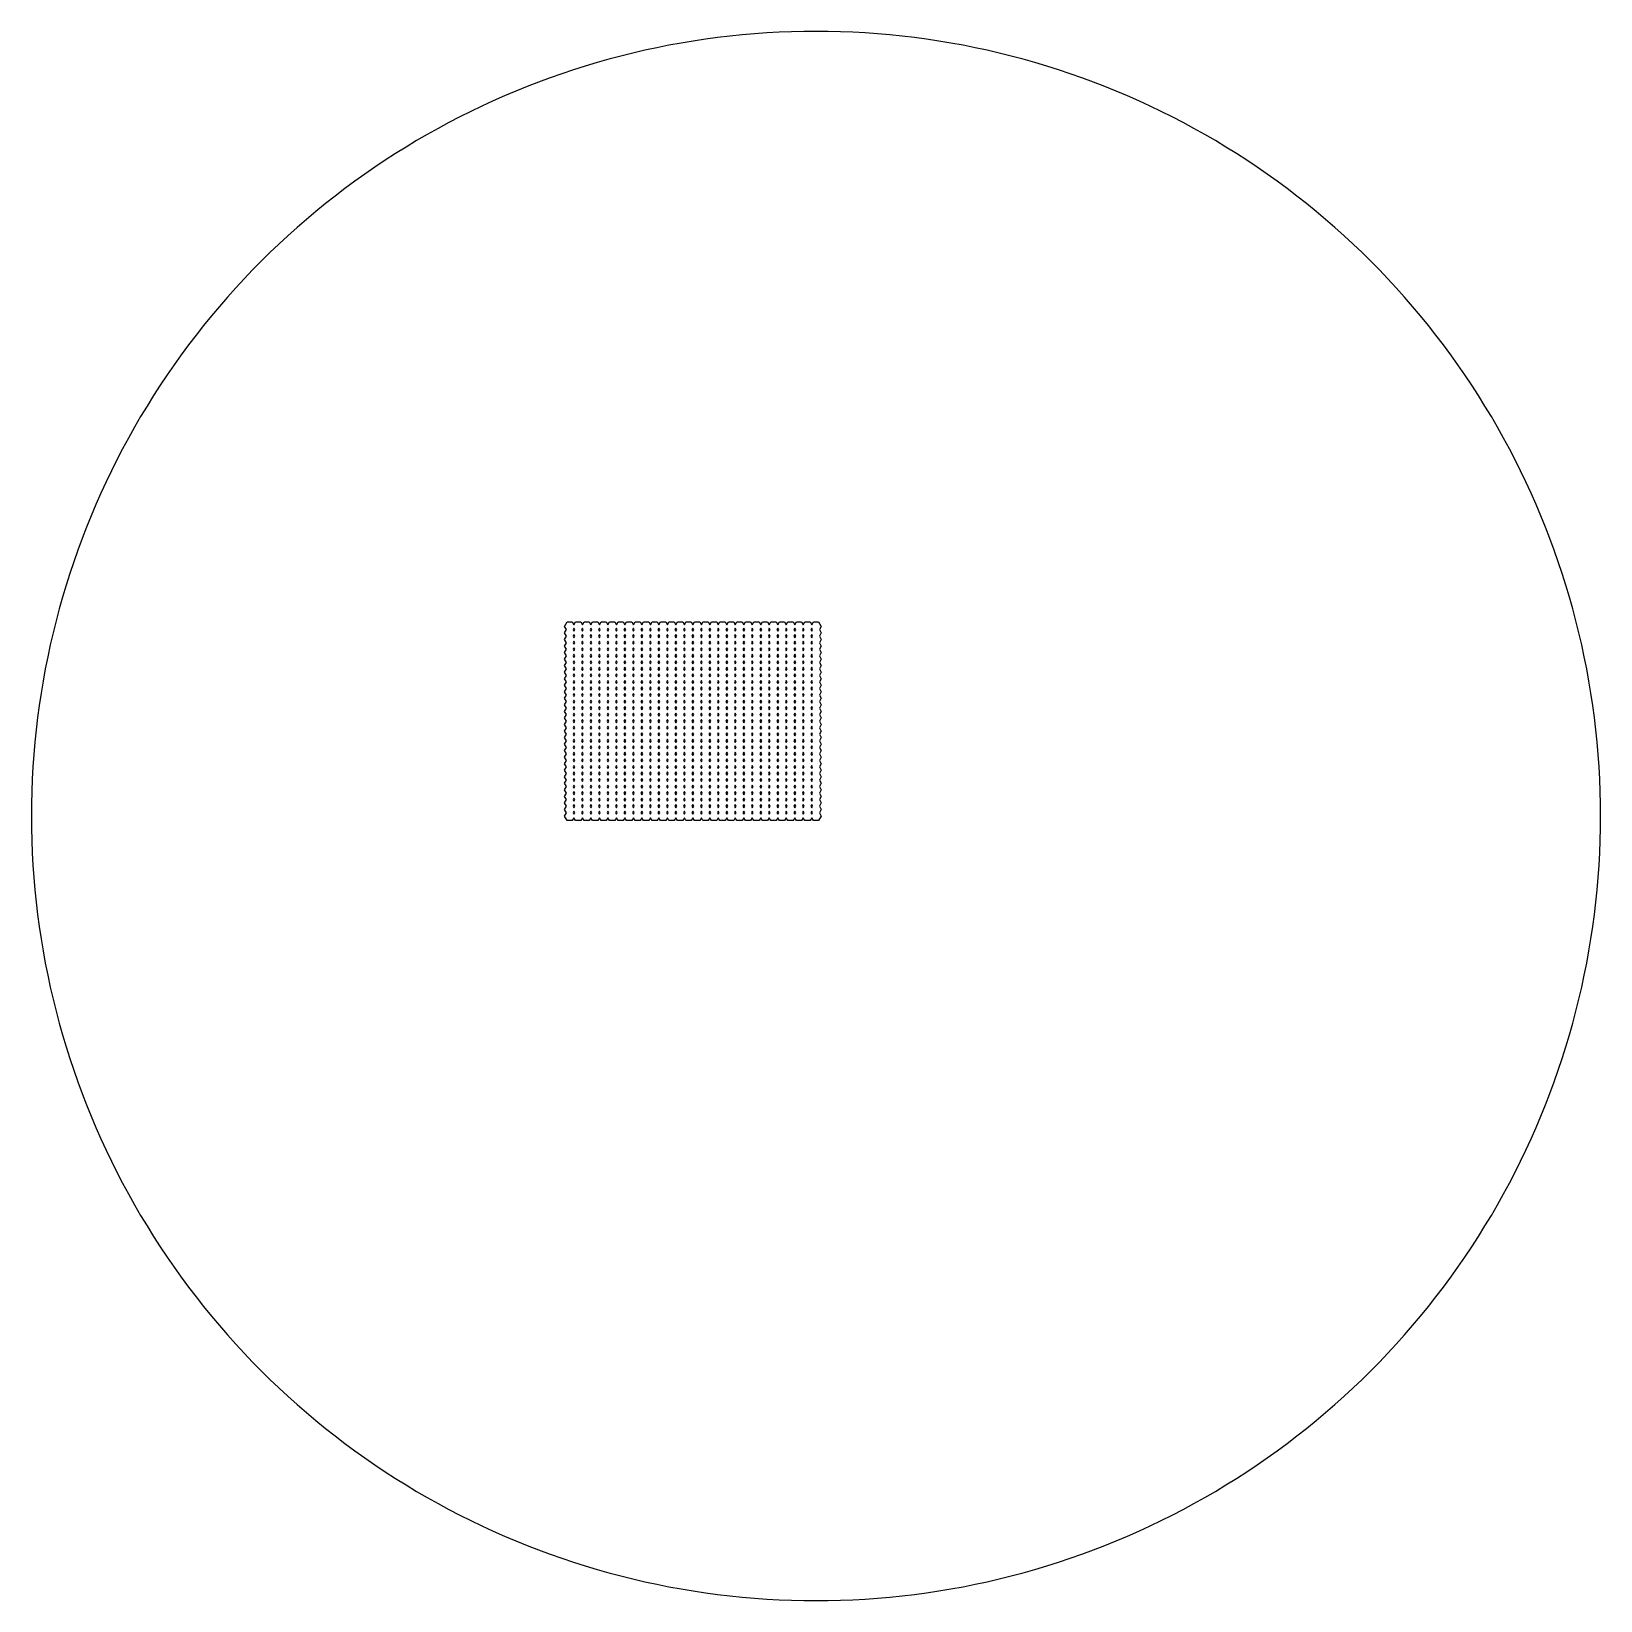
# Model space of a CAD drawing. Header units: metres. Extents: x -3000 to 3000, y -3000 to 3000.
import ezdxf

# ---------------------------------------------------------------- set-up
doc = ezdxf.new("R2010")
doc.units = ezdxf.units.M

msp = doc.modelspace()

# ---------------------------------------------------------------- linework, layer by layer
for p, q in [((0, 3000), (-47.1219, 2999.63)), ((47.1219, 2999.63), (0, 3000)), ((-562.144, 2946.86), (-608.362, 2937.67)), ((-515.787, 2955.33), (-562.144, 2946.86)), ((-469.303, 2963.07), (-515.787, 2955.33)), ((-422.704, 2970.07), (-469.303, 2963.07)), ((-376, 2976.34), (-422.704, 2970.07)), ((-329.203, 2981.88), (-376, 2976.34)), ((-282.325, 2986.69), (-329.203, 2981.88)), ((-235.377, 2990.75), (-282.325, 2986.69)), ((-188.372, 2994.08), (-235.377, 2990.75)), ((-141.319, 2996.67), (-188.372, 2994.08)), ((-94.2323, 2998.52), (-141.319, 2996.67)), ((-47.1219, 2999.63), (-94.2323, 2998.52)), ((94.2323, 2998.52), (47.1219, 2999.63)), ((141.319, 2996.67), (94.2323, 2998.52)), ((188.372, 2994.08), (141.319, 2996.67)), ((235.377, 2990.75), (188.372, 2994.08)), ((282.325, 2986.69), (235.377, 2990.75)), ((329.203, 2981.88), (282.325, 2986.69)), ((376, 2976.34), (329.203, 2981.88)), ((422.704, 2970.07), (376, 2976.34)), ((469.303, 2963.07), (422.704, 2970.07)), ((515.787, 2955.33), (469.303, 2963.07)), ((562.144, 2946.86), (515.787, 2955.33)), ((608.362, 2937.67), (562.144, 2946.86)), ((-836.973, 2880.88), (-882.121, 2867.38)), ((-791.619, 2893.67), (-836.973, 2880.88)), ((-746.07, 2905.75), (-791.619, 2893.67)), ((-700.336, 2917.11), (-746.07, 2905.75)), ((-654.43, 2927.75), (-700.336, 2917.11)), ((-608.362, 2937.67), (-654.43, 2927.75)), ((654.43, 2927.75), (608.362, 2937.67)), ((700.336, 2917.11), (654.43, 2927.75)), ((746.07, 2905.75), (700.336, 2917.11)), ((791.619, 2893.67), (746.07, 2905.75)), ((836.973, 2880.88), (791.619, 2893.67)), ((882.121, 2867.38), (836.973, 2880.88)), ((-1016.21, 2822.64), (-1060.42, 2806.33)), ((-971.752, 2838.26), (-1016.21, 2822.64)), ((-927.051, 2853.17), (-971.752, 2838.26)), ((-882.121, 2867.38), (-927.051, 2853.17)), ((927.051, 2853.17), (882.121, 2867.38)), ((971.752, 2838.26), (927.051, 2853.17)), ((1016.21, 2822.64), (971.752, 2838.26)), ((1060.42, 2806.33), (1016.21, 2822.64)), ((-1148.05, 2771.64), (-1191.44, 2753.26)), ((-1104.37, 2789.33), (-1148.05, 2771.64)), ((-1060.42, 2806.33), (-1104.37, 2789.33)), ((1104.37, 2789.33), (1060.42, 2806.33)), ((1148.05, 2771.64), (1104.37, 2789.33)), ((1191.44, 2753.26), (1148.05, 2771.64)), ((-1277.34, 2714.48), (-1319.82, 2694.08)), ((-1234.54, 2734.21), (-1277.34, 2714.48)), ((-1191.44, 2753.26), (-1234.54, 2734.21)), ((1234.54, 2734.21), (1191.44, 2753.26)), ((1277.34, 2714.48), (1234.54, 2734.21)), ((1319.82, 2694.08), (1277.34, 2714.48)), ((-1403.79, 2651.3), (-1445.26, 2628.92)), ((-1361.97, 2673.02), (-1403.79, 2651.3)), ((-1319.82, 2694.08), (-1361.97, 2673.02)), ((1361.97, 2673.02), (1319.82, 2694.08)), ((1403.79, 2651.3), (1361.97, 2673.02)), ((1445.26, 2628.92), (1403.79, 2651.3)), ((-1527.12, 2582.23), (-1567.5, 2557.92)), ((-1486.38, 2605.89), (-1527.12, 2582.23)), ((-1445.26, 2628.92), (-1486.38, 2605.89)), ((1486.38, 2605.89), (1445.26, 2628.92)), ((1527.12, 2582.23), (1486.38, 2605.89)), ((1567.5, 2557.92), (1527.12, 2582.23)), ((-1607.48, 2532.98), (-1647.07, 2507.42)), ((-1567.5, 2557.92), (-1607.48, 2532.98)), ((1607.48, 2532.98), (1567.5, 2557.92)), ((1647.07, 2507.42), (1607.48, 2532.98)), ((-1686.25, 2481.24), (-1725.02, 2454.45)), ((-1647.07, 2507.42), (-1686.25, 2481.24)), ((1686.25, 2481.24), (1647.07, 2507.42)), ((1725.02, 2454.45), (1686.25, 2481.24)), ((-1763.36, 2427.05), (-1801.26, 2399.05)), ((-1725.02, 2454.45), (-1763.36, 2427.05)), ((1763.36, 2427.05), (1725.02, 2454.45)), ((1801.26, 2399.05), (1763.36, 2427.05)), ((-1875.73, 2341.29), (-1912.27, 2311.54)), ((-1838.72, 2370.47), (-1875.73, 2341.29)), ((-1801.26, 2399.05), (-1838.72, 2370.47)), ((1838.72, 2370.47), (1801.26, 2399.05)), ((1875.73, 2341.29), (1838.72, 2370.47)), ((1912.27, 2311.54), (1875.73, 2341.29)), ((-1948.34, 2281.22), (-1983.94, 2250.33)), ((-1912.27, 2311.54), (-1948.34, 2281.22)), ((1948.34, 2281.22), (1912.27, 2311.54)), ((1983.94, 2250.33), (1948.34, 2281.22)), ((-1983.94, 2250.33), (-2019.04, 2218.89)), ((2019.04, 2218.89), (1983.94, 2250.33)), ((-2053.64, 2186.91), (-2087.74, 2154.38)), ((-2019.04, 2218.89), (-2053.64, 2186.91)), ((2053.64, 2186.91), (2019.04, 2218.89)), ((2087.74, 2154.38), (2053.64, 2186.91)), ((-2121.32, 2121.32), (-2154.38, 2087.74)), ((-2087.74, 2154.38), (-2121.32, 2121.32)), ((2121.32, 2121.32), (2087.74, 2154.38)), ((2154.38, 2087.74), (2121.32, 2121.32)), ((-2186.91, 2053.64), (-2218.89, 2019.04)), ((-2154.38, 2087.74), (-2186.91, 2053.64)), ((2186.91, 2053.64), (2154.38, 2087.74)), ((2218.89, 2019.04), (2186.91, 2053.64)), ((-2250.33, 1983.94), (-2281.22, 1948.34)), ((-2218.89, 2019.04), (-2250.33, 1983.94)), ((2250.33, 1983.94), (2218.89, 2019.04)), ((2281.22, 1948.34), (2250.33, 1983.94)), ((-2281.22, 1948.34), (-2311.54, 1912.27)), ((2311.54, 1912.27), (2281.22, 1948.34)), ((-2341.29, 1875.73), (-2370.47, 1838.72)), ((-2311.54, 1912.27), (-2341.29, 1875.73)), ((2341.29, 1875.73), (2311.54, 1912.27)), ((2370.47, 1838.72), (2341.29, 1875.73)), ((-2399.05, 1801.26), (-2427.05, 1763.36)), ((-2370.47, 1838.72), (-2399.05, 1801.26)), ((2399.05, 1801.26), (2370.47, 1838.72)), ((2427.05, 1763.36), (2399.05, 1801.26)), ((-2427.05, 1763.36), (-2454.45, 1725.02)), ((2454.45, 1725.02), (2427.05, 1763.36)), ((-2481.24, 1686.25), (-2507.42, 1647.07)), ((-2454.45, 1725.02), (-2481.24, 1686.25)), ((2481.24, 1686.25), (2454.45, 1725.02)), ((2507.42, 1647.07), (2481.24, 1686.25)), ((-2507.42, 1647.07), (-2532.98, 1607.48)), ((2532.98, 1607.48), (2507.42, 1647.07)), ((-2557.92, 1567.5), (-2582.23, 1527.12)), ((-2532.98, 1607.48), (-2557.92, 1567.5)), ((2557.92, 1567.5), (2532.98, 1607.48)), ((2582.23, 1527.12), (2557.92, 1567.5)), ((-2582.23, 1527.12), (-2605.89, 1486.38)), ((2605.89, 1486.38), (2582.23, 1527.12)), ((-2628.92, 1445.26), (-2651.3, 1403.79)), ((-2605.89, 1486.38), (-2628.92, 1445.26)), ((2628.92, 1445.26), (2605.89, 1486.38)), ((2651.3, 1403.79), (2628.92, 1445.26)), ((-2651.3, 1403.79), (-2673.02, 1361.97)), ((2673.02, 1361.97), (2651.3, 1403.79)), ((-2673.02, 1361.97), (-2694.08, 1319.82)), ((2694.08, 1319.82), (2673.02, 1361.97)), ((-2714.48, 1277.34), (-2734.21, 1234.54)), ((-2694.08, 1319.82), (-2714.48, 1277.34)), ((2714.48, 1277.34), (2694.08, 1319.82)), ((2734.21, 1234.54), (2714.48, 1277.34)), ((-2734.21, 1234.54), (-2753.26, 1191.44)), ((2753.26, 1191.44), (2734.21, 1234.54)), ((-2771.64, 1148.05), (-2789.33, 1104.37)), ((-2753.26, 1191.44), (-2771.64, 1148.05)), ((2771.64, 1148.05), (2753.26, 1191.44)), ((2789.33, 1104.37), (2771.64, 1148.05)), ((-2789.33, 1104.37), (-2806.33, 1060.42)), ((2806.33, 1060.42), (2789.33, 1104.37)), ((-2806.33, 1060.42), (-2822.64, 1016.21)), ((2822.64, 1016.21), (2806.33, 1060.42)), ((-2838.26, 971.752), (-2853.17, 927.051)), ((-2822.64, 1016.21), (-2838.26, 971.752)), ((2838.26, 971.752), (2822.64, 1016.21)), ((2853.17, 927.051), (2838.26, 971.752)), ((-2853.17, 927.051), (-2867.38, 882.121)), ((2867.38, 882.121), (2853.17, 927.051)), ((-2867.38, 882.121), (-2880.88, 836.973)), ((2880.88, 836.973), (2867.38, 882.121)), ((-2893.67, 791.619), (-2905.75, 746.07)), ((-2880.88, 836.973), (-2893.67, 791.619)), ((2893.67, 791.619), (2880.88, 836.973)), ((2905.75, 746.07), (2893.67, 791.619)), ((-2905.75, 746.07), (-2917.11, 700.336)), ((-961.803, 725), (-951.803, 742.32)), ((-954.586, 712.5), (-961.803, 725)), ((-951.803, 742.32), (-931.803, 742.32)), ((-931.803, 742.32), (-925.565, 731.516)), ((-925.565, 731.516), (-919.327, 742.32)), ((-919.327, 742.32), (-899.327, 742.32)), ((-899.327, 742.32), (-893.089, 731.516)), ((-893.089, 731.516), (-886.851, 742.32)), ((-886.851, 742.32), (-866.851, 742.32)), ((-866.851, 742.32), (-860.613, 731.516)), ((-860.613, 731.516), (-854.375, 742.32)), ((-854.375, 742.32), (-834.375, 742.32)), ((-834.375, 742.32), (-828.137, 731.516)), ((-828.137, 731.516), (-821.899, 742.32)), ((-821.899, 742.32), (-801.899, 742.32)), ((-801.899, 742.32), (-795.661, 731.516)), ((-795.661, 731.516), (-789.423, 742.32)), ((-789.423, 742.32), (-769.423, 742.32)), ((-769.423, 742.32), (-763.185, 731.516)), ((-763.185, 731.516), (-756.947, 742.32)), ((-756.947, 742.32), (-736.947, 742.32)), ((-736.947, 742.32), (-730.709, 731.516)), ((-730.709, 731.516), (-724.471, 742.32)), ((-724.471, 742.32), (-704.471, 742.32)), ((-704.471, 742.32), (-698.233, 731.516)), ((-698.233, 731.516), (-691.995, 742.32)), ((-691.995, 742.32), (-671.995, 742.32)), ((-671.995, 742.32), (-665.757, 731.516)), ((-665.757, 731.516), (-659.519, 742.32)), ((-659.519, 742.32), (-639.519, 742.32)), ((-639.519, 742.32), (-633.281, 731.516)), ((-633.281, 731.516), (-627.043, 742.32)), ((-627.043, 742.32), (-607.043, 742.32)), ((-607.043, 742.32), (-600.805, 731.516)), ((-600.805, 731.516), (-594.567, 742.32)), ((-594.567, 742.32), (-574.567, 742.32)), ((-574.567, 742.32), (-568.329, 731.516)), ((-568.329, 731.516), (-562.091, 742.32)), ((-562.091, 742.32), (-542.091, 742.32)), ((-542.091, 742.32), (-535.853, 731.516)), ((-535.853, 731.516), (-529.615, 742.32)), ((-529.615, 742.32), (-509.615, 742.32)), ((-509.615, 742.32), (-503.377, 731.516)), ((-503.377, 731.516), (-497.139, 742.32)), ((-497.139, 742.32), (-477.139, 742.32)), ((-477.139, 742.32), (-470.901, 731.516)), ((-470.901, 731.516), (-464.663, 742.32)), ((-464.663, 742.32), (-444.663, 742.32)), ((-444.663, 742.32), (-438.425, 731.516)), ((-438.425, 731.516), (-432.187, 742.32)), ((-432.187, 742.32), (-412.187, 742.32)), ((-412.187, 742.32), (-405.949, 731.516)), ((-405.949, 731.516), (-399.711, 742.32)), ((-399.711, 742.32), (-379.711, 742.32)), ((-379.711, 742.32), (-373.473, 731.516)), ((-373.473, 731.516), (-367.235, 742.32)), ((-367.235, 742.32), (-347.235, 742.32)), ((-347.235, 742.32), (-340.997, 731.516)), ((-340.997, 731.516), (-334.76, 742.32)), ((-334.76, 742.32), (-314.76, 742.32)), ((-314.76, 742.32), (-308.522, 731.516)), ((-308.522, 731.516), (-302.284, 742.32)), ((-302.284, 742.32), (-282.284, 742.32)), ((-282.284, 742.32), (-276.046, 731.516)), ((-276.046, 731.516), (-269.808, 742.32)), ((-269.808, 742.32), (-249.808, 742.32)), ((-249.808, 742.32), (-243.57, 731.516)), ((-243.57, 731.516), (-237.332, 742.32)), ((-237.332, 742.32), (-217.332, 742.32)), ((-217.332, 742.32), (-211.094, 731.516)), ((-211.094, 731.516), (-204.856, 742.32)), ((-204.856, 742.32), (-184.856, 742.32)), ((-184.856, 742.32), (-178.618, 731.516)), ((-178.618, 731.516), (-172.38, 742.32)), ((-172.38, 742.32), (-152.38, 742.32)), ((-152.38, 742.32), (-146.142, 731.516)), ((-146.142, 731.516), (-139.904, 742.32)), ((-139.904, 742.32), (-119.904, 742.32)), ((-119.904, 742.32), (-113.666, 731.516)), ((-113.666, 731.516), (-107.428, 742.32)), ((-107.428, 742.32), (-87.4279, 742.32)), ((-87.4279, 742.32), (-81.1899, 731.516)), ((-81.1899, 731.516), (-74.9519, 742.32)), ((-74.9519, 742.32), (-54.9519, 742.32)), ((-54.9519, 742.32), (-48.7139, 731.516)), ((-48.7139, 731.516), (-42.476, 742.32)), ((-42.476, 742.32), (-22.476, 742.32)), ((-22.476, 742.32), (-16.238, 731.516)), ((-16.238, 731.516), (-10, 742.32)), ((-10, 742.32), (10, 742.32)), ((10, 742.32), (20, 725)), ((20, 725), (12.7831, 712.5)), ((2917.11, 700.336), (2905.75, 746.07)), ((-2917.11, 700.336), (-2927.75, 654.43)), ((-961.803, 700), (-954.586, 712.5)), ((-954.586, 687.5), (-961.803, 700)), ((-961.803, 675), (-954.586, 687.5)), ((-954.586, 662.5), (-961.803, 675)), ((-961.803, 650), (-954.586, 662.5)), ((-925.565, 718.484), (-929.019, 712.5)), ((-929.019, 712.5), (-925.565, 706.516)), ((-925.565, 693.484), (-929.019, 687.5)), ((-929.019, 687.5), (-925.565, 681.516)), ((-925.565, 668.484), (-929.019, 662.5)), ((-929.019, 662.5), (-925.565, 656.516)), ((-922.11, 712.5), (-925.565, 718.484)), ((-925.565, 706.516), (-922.11, 712.5)), ((-922.11, 687.5), (-925.565, 693.484)), ((-925.565, 681.516), (-922.11, 687.5)), ((-922.11, 662.5), (-925.565, 668.484)), ((-925.565, 656.516), (-922.11, 662.5)), ((-893.089, 718.484), (-896.544, 712.5)), ((-896.544, 712.5), (-893.089, 706.516)), ((-893.089, 693.484), (-896.544, 687.5)), ((-896.544, 687.5), (-893.089, 681.516)), ((-893.089, 668.484), (-896.544, 662.5)), ((-896.544, 662.5), (-893.089, 656.516)), ((-889.634, 712.5), (-893.089, 718.484)), ((-893.089, 706.516), (-889.634, 712.5)), ((-889.634, 687.5), (-893.089, 693.484)), ((-893.089, 681.516), (-889.634, 687.5)), ((-889.634, 662.5), (-893.089, 668.484)), ((-893.089, 656.516), (-889.634, 662.5)), ((-860.613, 718.484), (-864.068, 712.5)), ((-864.068, 712.5), (-860.613, 706.516)), ((-860.613, 693.484), (-864.068, 687.5)), ((-864.068, 687.5), (-860.613, 681.516)), ((-860.613, 668.484), (-864.068, 662.5)), ((-864.068, 662.5), (-860.613, 656.516)), ((-857.158, 712.5), (-860.613, 718.484)), ((-860.613, 706.516), (-857.158, 712.5)), ((-857.158, 687.5), (-860.613, 693.484)), ((-860.613, 681.516), (-857.158, 687.5)), ((-857.158, 662.5), (-860.613, 668.484)), ((-860.613, 656.516), (-857.158, 662.5)), ((-828.137, 718.484), (-831.592, 712.5)), ((-831.592, 712.5), (-828.137, 706.516)), ((-828.137, 693.484), (-831.592, 687.5)), ((-831.592, 687.5), (-828.137, 681.516)), ((-828.137, 668.484), (-831.592, 662.5)), ((-831.592, 662.5), (-828.137, 656.516)), ((-824.682, 712.5), (-828.137, 718.484)), ((-828.137, 706.516), (-824.682, 712.5)), ((-824.682, 687.5), (-828.137, 693.484)), ((-828.137, 681.516), (-824.682, 687.5)), ((-824.682, 662.5), (-828.137, 668.484)), ((-828.137, 656.516), (-824.682, 662.5)), ((-795.661, 718.484), (-799.116, 712.5)), ((-799.116, 712.5), (-795.661, 706.516)), ((-795.661, 693.484), (-799.116, 687.5)), ((-799.116, 687.5), (-795.661, 681.516)), ((-795.661, 668.484), (-799.116, 662.5)), ((-799.116, 662.5), (-795.661, 656.516)), ((-792.206, 712.5), (-795.661, 718.484)), ((-795.661, 706.516), (-792.206, 712.5)), ((-792.206, 687.5), (-795.661, 693.484)), ((-795.661, 681.516), (-792.206, 687.5)), ((-792.206, 662.5), (-795.661, 668.484)), ((-795.661, 656.516), (-792.206, 662.5)), ((-763.185, 718.484), (-766.64, 712.5)), ((-766.64, 712.5), (-763.185, 706.516)), ((-763.185, 693.484), (-766.64, 687.5)), ((-766.64, 687.5), (-763.185, 681.516)), ((-763.185, 668.484), (-766.64, 662.5)), ((-766.64, 662.5), (-763.185, 656.516)), ((-759.73, 712.5), (-763.185, 718.484)), ((-763.185, 706.516), (-759.73, 712.5)), ((-759.73, 687.5), (-763.185, 693.484)), ((-763.185, 681.516), (-759.73, 687.5)), ((-759.73, 662.5), (-763.185, 668.484)), ((-763.185, 656.516), (-759.73, 662.5)), ((-730.709, 718.484), (-734.164, 712.5)), ((-734.164, 712.5), (-730.709, 706.516)), ((-730.709, 693.484), (-734.164, 687.5)), ((-734.164, 687.5), (-730.709, 681.516)), ((-730.709, 668.484), (-734.164, 662.5)), ((-734.164, 662.5), (-730.709, 656.516)), ((-727.254, 712.5), (-730.709, 718.484)), ((-730.709, 706.516), (-727.254, 712.5)), ((-727.254, 687.5), (-730.709, 693.484)), ((-730.709, 681.516), (-727.254, 687.5)), ((-727.254, 662.5), (-730.709, 668.484)), ((-730.709, 656.516), (-727.254, 662.5)), ((-698.233, 718.484), (-701.688, 712.5)), ((-701.688, 712.5), (-698.233, 706.516)), ((-698.233, 693.484), (-701.688, 687.5)), ((-701.688, 687.5), (-698.233, 681.516)), ((-698.233, 668.484), (-701.688, 662.5)), ((-701.688, 662.5), (-698.233, 656.516)), ((-694.778, 712.5), (-698.233, 718.484)), ((-698.233, 706.516), (-694.778, 712.5)), ((-694.778, 687.5), (-698.233, 693.484)), ((-698.233, 681.516), (-694.778, 687.5)), ((-694.778, 662.5), (-698.233, 668.484)), ((-698.233, 656.516), (-694.778, 662.5)), ((-665.757, 718.484), (-669.212, 712.5)), ((-669.212, 712.5), (-665.757, 706.516)), ((-665.757, 693.484), (-669.212, 687.5)), ((-669.212, 687.5), (-665.757, 681.516)), ((-665.757, 668.484), (-669.212, 662.5)), ((-669.212, 662.5), (-665.757, 656.516)), ((-662.302, 712.5), (-665.757, 718.484)), ((-665.757, 706.516), (-662.302, 712.5)), ((-662.302, 687.5), (-665.757, 693.484)), ((-665.757, 681.516), (-662.302, 687.5)), ((-662.302, 662.5), (-665.757, 668.484)), ((-665.757, 656.516), (-662.302, 662.5)), ((-633.281, 718.484), (-636.736, 712.5)), ((-636.736, 712.5), (-633.281, 706.516)), ((-633.281, 693.484), (-636.736, 687.5)), ((-636.736, 687.5), (-633.281, 681.516)), ((-633.281, 668.484), (-636.736, 662.5)), ((-636.736, 662.5), (-633.281, 656.516)), ((-629.826, 712.5), (-633.281, 718.484)), ((-633.281, 706.516), (-629.826, 712.5)), ((-629.826, 687.5), (-633.281, 693.484)), ((-633.281, 681.516), (-629.826, 687.5)), ((-629.826, 662.5), (-633.281, 668.484)), ((-633.281, 656.516), (-629.826, 662.5)), ((-600.805, 718.484), (-604.26, 712.5)), ((-604.26, 712.5), (-600.805, 706.516)), ((-600.805, 693.484), (-604.26, 687.5)), ((-604.26, 687.5), (-600.805, 681.516)), ((-600.805, 668.484), (-604.26, 662.5)), ((-604.26, 662.5), (-600.805, 656.516)), ((-597.35, 712.5), (-600.805, 718.484)), ((-600.805, 706.516), (-597.35, 712.5)), ((-597.35, 687.5), (-600.805, 693.484)), ((-600.805, 681.516), (-597.35, 687.5)), ((-597.35, 662.5), (-600.805, 668.484)), ((-600.805, 656.516), (-597.35, 662.5)), ((-568.329, 718.484), (-571.784, 712.5)), ((-571.784, 712.5), (-568.329, 706.516)), ((-568.329, 693.484), (-571.784, 687.5)), ((-571.784, 687.5), (-568.329, 681.516)), ((-568.329, 668.484), (-571.784, 662.5)), ((-571.784, 662.5), (-568.329, 656.516)), ((-564.874, 712.5), (-568.329, 718.484)), ((-568.329, 706.516), (-564.874, 712.5)), ((-564.874, 687.5), (-568.329, 693.484)), ((-568.329, 681.516), (-564.874, 687.5)), ((-564.874, 662.5), (-568.329, 668.484)), ((-568.329, 656.516), (-564.874, 662.5)), ((-535.853, 718.484), (-539.308, 712.5)), ((-539.308, 712.5), (-535.853, 706.516)), ((-535.853, 693.484), (-539.308, 687.5)), ((-539.308, 687.5), (-535.853, 681.516)), ((-535.853, 668.484), (-539.308, 662.5)), ((-539.308, 662.5), (-535.853, 656.516)), ((-532.398, 712.5), (-535.853, 718.484)), ((-535.853, 706.516), (-532.398, 712.5)), ((-532.398, 687.5), (-535.853, 693.484)), ((-535.853, 681.516), (-532.398, 687.5)), ((-532.398, 662.5), (-535.853, 668.484)), ((-535.853, 656.516), (-532.398, 662.5)), ((-503.377, 718.484), (-506.832, 712.5)), ((-506.832, 712.5), (-503.377, 706.516)), ((-503.377, 693.484), (-506.832, 687.5)), ((-506.832, 687.5), (-503.377, 681.516)), ((-503.377, 668.484), (-506.832, 662.5)), ((-506.832, 662.5), (-503.377, 656.516)), ((-499.922, 712.5), (-503.377, 718.484)), ((-503.377, 706.516), (-499.922, 712.5)), ((-499.922, 687.5), (-503.377, 693.484)), ((-503.377, 681.516), (-499.922, 687.5)), ((-499.922, 662.5), (-503.377, 668.484)), ((-503.377, 656.516), (-499.922, 662.5)), ((-470.901, 718.484), (-474.356, 712.5)), ((-474.356, 712.5), (-470.901, 706.516)), ((-470.901, 693.484), (-474.356, 687.5)), ((-474.356, 687.5), (-470.901, 681.516)), ((-470.901, 668.484), (-474.356, 662.5)), ((-474.356, 662.5), (-470.901, 656.516)), ((-467.446, 712.5), (-470.901, 718.484)), ((-470.901, 706.516), (-467.446, 712.5)), ((-467.446, 687.5), (-470.901, 693.484)), ((-470.901, 681.516), (-467.446, 687.5)), ((-467.446, 662.5), (-470.901, 668.484)), ((-470.901, 656.516), (-467.446, 662.5)), ((-438.425, 718.484), (-441.88, 712.5)), ((-441.88, 712.5), (-438.425, 706.516)), ((-438.425, 693.484), (-441.88, 687.5)), ((-441.88, 687.5), (-438.425, 681.516)), ((-438.425, 668.484), (-441.88, 662.5)), ((-441.88, 662.5), (-438.425, 656.516)), ((-434.971, 712.5), (-438.425, 718.484)), ((-438.425, 706.516), (-434.971, 712.5)), ((-434.971, 687.5), (-438.425, 693.484)), ((-438.425, 681.516), (-434.971, 687.5)), ((-434.971, 662.5), (-438.425, 668.484)), ((-438.425, 656.516), (-434.971, 662.5)), ((-405.949, 718.484), (-409.404, 712.5)), ((-409.404, 712.5), (-405.949, 706.516)), ((-405.949, 693.484), (-409.404, 687.5)), ((-409.404, 687.5), (-405.949, 681.516)), ((-405.949, 668.484), (-409.404, 662.5)), ((-409.404, 662.5), (-405.949, 656.516)), ((-402.495, 712.5), (-405.949, 718.484)), ((-405.949, 706.516), (-402.495, 712.5)), ((-402.495, 687.5), (-405.949, 693.484)), ((-405.949, 681.516), (-402.495, 687.5)), ((-402.495, 662.5), (-405.949, 668.484)), ((-405.949, 656.516), (-402.495, 662.5)), ((-373.473, 718.484), (-376.928, 712.5)), ((-376.928, 712.5), (-373.473, 706.516)), ((-373.473, 693.484), (-376.928, 687.5)), ((-376.928, 687.5), (-373.473, 681.516)), ((-373.473, 668.484), (-376.928, 662.5)), ((-376.928, 662.5), (-373.473, 656.516)), ((-370.019, 712.5), (-373.473, 718.484)), ((-373.473, 706.516), (-370.019, 712.5)), ((-370.019, 687.5), (-373.473, 693.484)), ((-373.473, 681.516), (-370.019, 687.5)), ((-370.019, 662.5), (-373.473, 668.484)), ((-373.473, 656.516), (-370.019, 662.5)), ((-340.997, 718.484), (-344.452, 712.5)), ((-344.452, 712.5), (-340.997, 706.516)), ((-340.997, 693.484), (-344.452, 687.5)), ((-344.452, 687.5), (-340.997, 681.516)), ((-340.997, 668.484), (-344.452, 662.5)), ((-344.452, 662.5), (-340.997, 656.516)), ((-337.543, 712.5), (-340.997, 718.484)), ((-340.997, 706.516), (-337.543, 712.5)), ((-337.543, 687.5), (-340.997, 693.484)), ((-340.997, 681.516), (-337.543, 687.5)), ((-337.543, 662.5), (-340.997, 668.484)), ((-340.997, 656.516), (-337.543, 662.5)), ((-308.522, 718.484), (-311.976, 712.5)), ((-311.976, 712.5), (-308.522, 706.516)), ((-308.522, 693.484), (-311.976, 687.5)), ((-311.976, 687.5), (-308.522, 681.516)), ((-308.522, 668.484), (-311.976, 662.5)), ((-311.976, 662.5), (-308.522, 656.516)), ((-305.067, 712.5), (-308.522, 718.484)), ((-308.522, 706.516), (-305.067, 712.5)), ((-305.067, 687.5), (-308.522, 693.484)), ((-308.522, 681.516), (-305.067, 687.5)), ((-305.067, 662.5), (-308.522, 668.484)), ((-308.522, 656.516), (-305.067, 662.5)), ((-276.046, 718.484), (-279.5, 712.5)), ((-279.5, 712.5), (-276.046, 706.516)), ((-276.046, 693.484), (-279.5, 687.5)), ((-279.5, 687.5), (-276.046, 681.516)), ((-276.046, 668.484), (-279.5, 662.5)), ((-279.5, 662.5), (-276.046, 656.516)), ((-272.591, 712.5), (-276.046, 718.484)), ((-276.046, 706.516), (-272.591, 712.5)), ((-272.591, 687.5), (-276.046, 693.484)), ((-276.046, 681.516), (-272.591, 687.5)), ((-272.591, 662.5), (-276.046, 668.484)), ((-276.046, 656.516), (-272.591, 662.5)), ((-243.57, 718.484), (-247.024, 712.5)), ((-247.024, 712.5), (-243.57, 706.516)), ((-243.57, 693.484), (-247.024, 687.5)), ((-247.024, 687.5), (-243.57, 681.516)), ((-243.57, 668.484), (-247.024, 662.5)), ((-247.024, 662.5), (-243.57, 656.516)), ((-240.115, 712.5), (-243.57, 718.484)), ((-243.57, 706.516), (-240.115, 712.5)), ((-240.115, 687.5), (-243.57, 693.484)), ((-243.57, 681.516), (-240.115, 687.5)), ((-240.115, 662.5), (-243.57, 668.484)), ((-243.57, 656.516), (-240.115, 662.5)), ((-211.094, 718.484), (-214.549, 712.5)), ((-214.549, 712.5), (-211.094, 706.516)), ((-211.094, 693.484), (-214.549, 687.5)), ((-214.549, 687.5), (-211.094, 681.516)), ((-211.094, 668.484), (-214.549, 662.5)), ((-214.549, 662.5), (-211.094, 656.516)), ((-207.639, 712.5), (-211.094, 718.484)), ((-211.094, 706.516), (-207.639, 712.5)), ((-207.639, 687.5), (-211.094, 693.484)), ((-211.094, 681.516), (-207.639, 687.5)), ((-207.639, 662.5), (-211.094, 668.484)), ((-211.094, 656.516), (-207.639, 662.5)), ((-178.618, 718.484), (-182.073, 712.5)), ((-182.073, 712.5), (-178.618, 706.516)), ((-178.618, 693.484), (-182.073, 687.5)), ((-182.073, 687.5), (-178.618, 681.516)), ((-178.618, 668.484), (-182.073, 662.5)), ((-182.073, 662.5), (-178.618, 656.516)), ((-175.163, 712.5), (-178.618, 718.484)), ((-178.618, 706.516), (-175.163, 712.5)), ((-175.163, 687.5), (-178.618, 693.484)), ((-178.618, 681.516), (-175.163, 687.5)), ((-175.163, 662.5), (-178.618, 668.484)), ((-178.618, 656.516), (-175.163, 662.5)), ((-146.142, 718.484), (-149.597, 712.5)), ((-149.597, 712.5), (-146.142, 706.516)), ((-146.142, 693.484), (-149.597, 687.5)), ((-149.597, 687.5), (-146.142, 681.516)), ((-146.142, 668.484), (-149.597, 662.5)), ((-149.597, 662.5), (-146.142, 656.516)), ((-142.687, 712.5), (-146.142, 718.484)), ((-146.142, 706.516), (-142.687, 712.5)), ((-142.687, 687.5), (-146.142, 693.484)), ((-146.142, 681.516), (-142.687, 687.5)), ((-142.687, 662.5), (-146.142, 668.484)), ((-146.142, 656.516), (-142.687, 662.5)), ((-113.666, 718.484), (-117.121, 712.5)), ((-117.121, 712.5), (-113.666, 706.516)), ((-113.666, 693.484), (-117.121, 687.5)), ((-117.121, 687.5), (-113.666, 681.516)), ((-113.666, 668.484), (-117.121, 662.5)), ((-117.121, 662.5), (-113.666, 656.516)), ((-110.211, 712.5), (-113.666, 718.484)), ((-113.666, 706.516), (-110.211, 712.5)), ((-110.211, 687.5), (-113.666, 693.484)), ((-113.666, 681.516), (-110.211, 687.5)), ((-110.211, 662.5), (-113.666, 668.484)), ((-113.666, 656.516), (-110.211, 662.5)), ((-81.1899, 718.484), (-84.6447, 712.5)), ((-84.6447, 712.5), (-81.1899, 706.516)), ((-81.1899, 693.484), (-84.6447, 687.5)), ((-84.6447, 687.5), (-81.1899, 681.516)), ((-81.1899, 668.484), (-84.6447, 662.5)), ((-84.6447, 662.5), (-81.1899, 656.516)), ((-77.735, 712.5), (-81.1899, 718.484)), ((-81.1899, 706.516), (-77.735, 712.5)), ((-77.735, 687.5), (-81.1899, 693.484)), ((-81.1899, 681.516), (-77.735, 687.5)), ((-77.735, 662.5), (-81.1899, 668.484)), ((-81.1899, 656.516), (-77.735, 662.5)), ((-48.7139, 718.484), (-52.1688, 712.5)), ((-52.1688, 712.5), (-48.7139, 706.516)), ((-48.7139, 693.484), (-52.1688, 687.5)), ((-52.1688, 687.5), (-48.7139, 681.516)), ((-48.7139, 668.484), (-52.1688, 662.5)), ((-52.1688, 662.5), (-48.7139, 656.516)), ((-45.2591, 712.5), (-48.7139, 718.484)), ((-48.7139, 706.516), (-45.2591, 712.5)), ((-45.2591, 687.5), (-48.7139, 693.484)), ((-48.7139, 681.516), (-45.2591, 687.5)), ((-45.2591, 662.5), (-48.7139, 668.484)), ((-48.7139, 656.516), (-45.2591, 662.5)), ((-16.238, 718.484), (-19.6928, 712.5)), ((-19.6928, 712.5), (-16.238, 706.516)), ((-16.238, 693.484), (-19.6928, 687.5)), ((-19.6928, 687.5), (-16.238, 681.516)), ((-16.238, 668.484), (-19.6928, 662.5)), ((-19.6928, 662.5), (-16.238, 656.516)), ((-12.7831, 712.5), (-16.238, 718.484)), ((-16.238, 706.516), (-12.7831, 712.5)), ((-12.7831, 687.5), (-16.238, 693.484)), ((-16.238, 681.516), (-12.7831, 687.5)), ((-12.7831, 662.5), (-16.238, 668.484)), ((-16.238, 656.516), (-12.7831, 662.5)), ((12.7831, 712.5), (20, 700)), ((20, 700), (12.7831, 687.5)), ((12.7831, 687.5), (20, 675)), ((20, 675), (12.7831, 662.5)), ((12.7831, 662.5), (20, 650)), ((2927.75, 654.43), (2917.11, 700.336)), ((-2937.67, 608.362), (-2946.86, 562.144)), ((-2927.75, 654.43), (-2937.67, 608.362)), ((-954.586, 637.5), (-961.803, 650)), ((-961.803, 625), (-954.586, 637.5)), ((-954.586, 612.5), (-961.803, 625)), ((-961.803, 600), (-954.586, 612.5)), ((-954.586, 587.5), (-961.803, 600)), ((-925.565, 643.484), (-929.019, 637.5)), ((-929.019, 637.5), (-925.565, 631.516)), ((-925.565, 618.484), (-929.019, 612.5)), ((-929.019, 612.5), (-925.565, 606.516)), ((-922.11, 637.5), (-925.565, 643.484)), ((-925.565, 631.516), (-922.11, 637.5)), ((-922.11, 612.5), (-925.565, 618.484)), ((-925.565, 606.516), (-922.11, 612.5)), ((-893.089, 643.484), (-896.544, 637.5)), ((-896.544, 637.5), (-893.089, 631.516)), ((-893.089, 618.484), (-896.544, 612.5)), ((-896.544, 612.5), (-893.089, 606.516)), ((-889.634, 637.5), (-893.089, 643.484)), ((-893.089, 631.516), (-889.634, 637.5)), ((-889.634, 612.5), (-893.089, 618.484)), ((-893.089, 606.516), (-889.634, 612.5)), ((-860.613, 643.484), (-864.068, 637.5)), ((-864.068, 637.5), (-860.613, 631.516)), ((-860.613, 618.484), (-864.068, 612.5)), ((-864.068, 612.5), (-860.613, 606.516)), ((-857.158, 637.5), (-860.613, 643.484)), ((-860.613, 631.516), (-857.158, 637.5)), ((-857.158, 612.5), (-860.613, 618.484)), ((-860.613, 606.516), (-857.158, 612.5)), ((-828.137, 643.484), (-831.592, 637.5)), ((-831.592, 637.5), (-828.137, 631.516)), ((-828.137, 618.484), (-831.592, 612.5)), ((-831.592, 612.5), (-828.137, 606.516)), ((-824.682, 637.5), (-828.137, 643.484)), ((-828.137, 631.516), (-824.682, 637.5)), ((-824.682, 612.5), (-828.137, 618.484)), ((-828.137, 606.516), (-824.682, 612.5)), ((-795.661, 643.484), (-799.116, 637.5)), ((-799.116, 637.5), (-795.661, 631.516)), ((-795.661, 618.484), (-799.116, 612.5)), ((-799.116, 612.5), (-795.661, 606.516)), ((-792.206, 637.5), (-795.661, 643.484)), ((-795.661, 631.516), (-792.206, 637.5)), ((-792.206, 612.5), (-795.661, 618.484)), ((-795.661, 606.516), (-792.206, 612.5)), ((-763.185, 643.484), (-766.64, 637.5)), ((-766.64, 637.5), (-763.185, 631.516)), ((-763.185, 618.484), (-766.64, 612.5)), ((-766.64, 612.5), (-763.185, 606.516)), ((-759.73, 637.5), (-763.185, 643.484)), ((-763.185, 631.516), (-759.73, 637.5)), ((-759.73, 612.5), (-763.185, 618.484)), ((-763.185, 606.516), (-759.73, 612.5)), ((-730.709, 643.484), (-734.164, 637.5)), ((-734.164, 637.5), (-730.709, 631.516)), ((-730.709, 618.484), (-734.164, 612.5)), ((-734.164, 612.5), (-730.709, 606.516)), ((-727.254, 637.5), (-730.709, 643.484)), ((-730.709, 631.516), (-727.254, 637.5)), ((-727.254, 612.5), (-730.709, 618.484)), ((-730.709, 606.516), (-727.254, 612.5)), ((-698.233, 643.484), (-701.688, 637.5)), ((-701.688, 637.5), (-698.233, 631.516)), ((-698.233, 618.484), (-701.688, 612.5)), ((-701.688, 612.5), (-698.233, 606.516)), ((-694.778, 637.5), (-698.233, 643.484)), ((-698.233, 631.516), (-694.778, 637.5)), ((-694.778, 612.5), (-698.233, 618.484)), ((-698.233, 606.516), (-694.778, 612.5)), ((-665.757, 643.484), (-669.212, 637.5)), ((-669.212, 637.5), (-665.757, 631.516)), ((-665.757, 618.484), (-669.212, 612.5)), ((-669.212, 612.5), (-665.757, 606.516)), ((-662.302, 637.5), (-665.757, 643.484)), ((-665.757, 631.516), (-662.302, 637.5)), ((-662.302, 612.5), (-665.757, 618.484)), ((-665.757, 606.516), (-662.302, 612.5)), ((-633.281, 643.484), (-636.736, 637.5)), ((-636.736, 637.5), (-633.281, 631.516)), ((-633.281, 618.484), (-636.736, 612.5)), ((-636.736, 612.5), (-633.281, 606.516)), ((-629.826, 637.5), (-633.281, 643.484)), ((-633.281, 631.516), (-629.826, 637.5)), ((-629.826, 612.5), (-633.281, 618.484)), ((-633.281, 606.516), (-629.826, 612.5)), ((-600.805, 643.484), (-604.26, 637.5)), ((-604.26, 637.5), (-600.805, 631.516)), ((-600.805, 618.484), (-604.26, 612.5)), ((-604.26, 612.5), (-600.805, 606.516)), ((-597.35, 637.5), (-600.805, 643.484)), ((-600.805, 631.516), (-597.35, 637.5)), ((-597.35, 612.5), (-600.805, 618.484)), ((-600.805, 606.516), (-597.35, 612.5)), ((-568.329, 643.484), (-571.784, 637.5)), ((-571.784, 637.5), (-568.329, 631.516)), ((-568.329, 618.484), (-571.784, 612.5)), ((-571.784, 612.5), (-568.329, 606.516)), ((-564.874, 637.5), (-568.329, 643.484)), ((-568.329, 631.516), (-564.874, 637.5)), ((-564.874, 612.5), (-568.329, 618.484)), ((-568.329, 606.516), (-564.874, 612.5)), ((-535.853, 643.484), (-539.308, 637.5)), ((-539.308, 637.5), (-535.853, 631.516)), ((-535.853, 618.484), (-539.308, 612.5)), ((-539.308, 612.5), (-535.853, 606.516)), ((-532.398, 637.5), (-535.853, 643.484)), ((-535.853, 631.516), (-532.398, 637.5)), ((-532.398, 612.5), (-535.853, 618.484)), ((-535.853, 606.516), (-532.398, 612.5)), ((-503.377, 643.484), (-506.832, 637.5)), ((-506.832, 637.5), (-503.377, 631.516)), ((-503.377, 618.484), (-506.832, 612.5)), ((-506.832, 612.5), (-503.377, 606.516)), ((-499.922, 637.5), (-503.377, 643.484)), ((-503.377, 631.516), (-499.922, 637.5)), ((-499.922, 612.5), (-503.377, 618.484)), ((-503.377, 606.516), (-499.922, 612.5)), ((-470.901, 643.484), (-474.356, 637.5)), ((-474.356, 637.5), (-470.901, 631.516)), ((-470.901, 618.484), (-474.356, 612.5)), ((-474.356, 612.5), (-470.901, 606.516)), ((-467.446, 637.5), (-470.901, 643.484)), ((-470.901, 631.516), (-467.446, 637.5)), ((-467.446, 612.5), (-470.901, 618.484)), ((-470.901, 606.516), (-467.446, 612.5)), ((-438.425, 643.484), (-441.88, 637.5)), ((-441.88, 637.5), (-438.425, 631.516)), ((-438.425, 618.484), (-441.88, 612.5)), ((-441.88, 612.5), (-438.425, 606.516)), ((-434.971, 637.5), (-438.425, 643.484)), ((-438.425, 631.516), (-434.971, 637.5)), ((-434.971, 612.5), (-438.425, 618.484)), ((-438.425, 606.516), (-434.971, 612.5)), ((-405.949, 643.484), (-409.404, 637.5)), ((-409.404, 637.5), (-405.949, 631.516)), ((-405.949, 618.484), (-409.404, 612.5)), ((-409.404, 612.5), (-405.949, 606.516)), ((-402.495, 637.5), (-405.949, 643.484)), ((-405.949, 631.516), (-402.495, 637.5)), ((-402.495, 612.5), (-405.949, 618.484)), ((-405.949, 606.516), (-402.495, 612.5)), ((-373.473, 643.484), (-376.928, 637.5)), ((-376.928, 637.5), (-373.473, 631.516)), ((-373.473, 618.484), (-376.928, 612.5)), ((-376.928, 612.5), (-373.473, 606.516)), ((-370.019, 637.5), (-373.473, 643.484)), ((-373.473, 631.516), (-370.019, 637.5)), ((-370.019, 612.5), (-373.473, 618.484)), ((-373.473, 606.516), (-370.019, 612.5)), ((-340.997, 643.484), (-344.452, 637.5)), ((-344.452, 637.5), (-340.997, 631.516)), ((-340.997, 618.484), (-344.452, 612.5)), ((-344.452, 612.5), (-340.997, 606.516)), ((-337.543, 637.5), (-340.997, 643.484)), ((-340.997, 631.516), (-337.543, 637.5)), ((-337.543, 612.5), (-340.997, 618.484)), ((-340.997, 606.516), (-337.543, 612.5)), ((-308.522, 643.484), (-311.976, 637.5)), ((-311.976, 637.5), (-308.522, 631.516)), ((-308.522, 618.484), (-311.976, 612.5)), ((-311.976, 612.5), (-308.522, 606.516)), ((-305.067, 637.5), (-308.522, 643.484)), ((-308.522, 631.516), (-305.067, 637.5)), ((-305.067, 612.5), (-308.522, 618.484)), ((-308.522, 606.516), (-305.067, 612.5)), ((-276.046, 643.484), (-279.5, 637.5)), ((-279.5, 637.5), (-276.046, 631.516)), ((-276.046, 618.484), (-279.5, 612.5)), ((-279.5, 612.5), (-276.046, 606.516)), ((-272.591, 637.5), (-276.046, 643.484)), ((-276.046, 631.516), (-272.591, 637.5)), ((-272.591, 612.5), (-276.046, 618.484)), ((-276.046, 606.516), (-272.591, 612.5)), ((-243.57, 643.484), (-247.024, 637.5)), ((-247.024, 637.5), (-243.57, 631.516)), ((-243.57, 618.484), (-247.024, 612.5)), ((-247.024, 612.5), (-243.57, 606.516)), ((-240.115, 637.5), (-243.57, 643.484)), ((-243.57, 631.516), (-240.115, 637.5)), ((-240.115, 612.5), (-243.57, 618.484)), ((-243.57, 606.516), (-240.115, 612.5)), ((-211.094, 643.484), (-214.549, 637.5)), ((-214.549, 637.5), (-211.094, 631.516)), ((-211.094, 618.484), (-214.549, 612.5)), ((-214.549, 612.5), (-211.094, 606.516)), ((-207.639, 637.5), (-211.094, 643.484)), ((-211.094, 631.516), (-207.639, 637.5)), ((-207.639, 612.5), (-211.094, 618.484)), ((-211.094, 606.516), (-207.639, 612.5)), ((-178.618, 643.484), (-182.073, 637.5)), ((-182.073, 637.5), (-178.618, 631.516)), ((-178.618, 618.484), (-182.073, 612.5)), ((-182.073, 612.5), (-178.618, 606.516)), ((-175.163, 637.5), (-178.618, 643.484)), ((-178.618, 631.516), (-175.163, 637.5)), ((-175.163, 612.5), (-178.618, 618.484)), ((-178.618, 606.516), (-175.163, 612.5)), ((-146.142, 643.484), (-149.597, 637.5)), ((-149.597, 637.5), (-146.142, 631.516)), ((-146.142, 618.484), (-149.597, 612.5)), ((-149.597, 612.5), (-146.142, 606.516)), ((-142.687, 637.5), (-146.142, 643.484)), ((-146.142, 631.516), (-142.687, 637.5)), ((-142.687, 612.5), (-146.142, 618.484)), ((-146.142, 606.516), (-142.687, 612.5)), ((-113.666, 643.484), (-117.121, 637.5)), ((-117.121, 637.5), (-113.666, 631.516)), ((-113.666, 618.484), (-117.121, 612.5)), ((-117.121, 612.5), (-113.666, 606.516)), ((-110.211, 637.5), (-113.666, 643.484)), ((-113.666, 631.516), (-110.211, 637.5)), ((-110.211, 612.5), (-113.666, 618.484)), ((-113.666, 606.516), (-110.211, 612.5)), ((-81.1899, 643.484), (-84.6447, 637.5)), ((-84.6447, 637.5), (-81.1899, 631.516)), ((-81.1899, 618.484), (-84.6447, 612.5)), ((-84.6447, 612.5), (-81.1899, 606.516)), ((-77.735, 637.5), (-81.1899, 643.484)), ((-81.1899, 631.516), (-77.735, 637.5)), ((-77.735, 612.5), (-81.1899, 618.484)), ((-81.1899, 606.516), (-77.735, 612.5)), ((-48.7139, 643.484), (-52.1688, 637.5)), ((-52.1688, 637.5), (-48.7139, 631.516)), ((-48.7139, 618.484), (-52.1688, 612.5)), ((-52.1688, 612.5), (-48.7139, 606.516)), ((-45.2591, 637.5), (-48.7139, 643.484)), ((-48.7139, 631.516), (-45.2591, 637.5)), ((-45.2591, 612.5), (-48.7139, 618.484)), ((-48.7139, 606.516), (-45.2591, 612.5)), ((-16.238, 643.484), (-19.6928, 637.5)), ((-19.6928, 637.5), (-16.238, 631.516)), ((-16.238, 618.484), (-19.6928, 612.5)), ((-19.6928, 612.5), (-16.238, 606.516)), ((-12.7831, 637.5), (-16.238, 643.484)), ((-16.238, 631.516), (-12.7831, 637.5)), ((-12.7831, 612.5), (-16.238, 618.484)), ((-16.238, 606.516), (-12.7831, 612.5)), ((20, 650), (12.7831, 637.5)), ((12.7831, 637.5), (20, 625)), ((20, 625), (12.7831, 612.5)), ((12.7831, 612.5), (20, 600)), ((20, 600), (12.7831, 587.5)), ((2937.67, 608.362), (2927.75, 654.43)), ((2946.86, 562.144), (2937.67, 608.362)), ((-2946.86, 562.144), (-2955.33, 515.787)), ((-961.803, 575), (-954.586, 587.5)), ((-954.586, 562.5), (-961.803, 575)), ((-961.803, 550), (-954.586, 562.5)), ((-954.586, 537.5), (-961.803, 550)), ((-925.565, 593.484), (-929.019, 587.5)), ((-929.019, 587.5), (-925.565, 581.516)), ((-925.565, 568.484), (-929.019, 562.5)), ((-929.019, 562.5), (-925.565, 556.516)), ((-925.565, 543.484), (-929.019, 537.5)), ((-922.11, 587.5), (-925.565, 593.484)), ((-925.565, 581.516), (-922.11, 587.5)), ((-922.11, 562.5), (-925.565, 568.484)), ((-925.565, 556.516), (-922.11, 562.5)), ((-922.11, 537.5), (-925.565, 543.484)), ((-893.089, 593.484), (-896.544, 587.5)), ((-896.544, 587.5), (-893.089, 581.516)), ((-893.089, 568.484), (-896.544, 562.5)), ((-896.544, 562.5), (-893.089, 556.516)), ((-893.089, 543.484), (-896.544, 537.5)), ((-889.634, 587.5), (-893.089, 593.484)), ((-893.089, 581.516), (-889.634, 587.5)), ((-889.634, 562.5), (-893.089, 568.484)), ((-893.089, 556.516), (-889.634, 562.5)), ((-889.634, 537.5), (-893.089, 543.484)), ((-860.613, 593.484), (-864.068, 587.5)), ((-864.068, 587.5), (-860.613, 581.516)), ((-860.613, 568.484), (-864.068, 562.5)), ((-864.068, 562.5), (-860.613, 556.516)), ((-860.613, 543.484), (-864.068, 537.5)), ((-857.158, 587.5), (-860.613, 593.484)), ((-860.613, 581.516), (-857.158, 587.5)), ((-857.158, 562.5), (-860.613, 568.484)), ((-860.613, 556.516), (-857.158, 562.5)), ((-857.158, 537.5), (-860.613, 543.484)), ((-828.137, 593.484), (-831.592, 587.5)), ((-831.592, 587.5), (-828.137, 581.516)), ((-828.137, 568.484), (-831.592, 562.5)), ((-831.592, 562.5), (-828.137, 556.516)), ((-828.137, 543.484), (-831.592, 537.5)), ((-824.682, 587.5), (-828.137, 593.484)), ((-828.137, 581.516), (-824.682, 587.5)), ((-824.682, 562.5), (-828.137, 568.484)), ((-828.137, 556.516), (-824.682, 562.5)), ((-824.682, 537.5), (-828.137, 543.484)), ((-795.661, 593.484), (-799.116, 587.5)), ((-799.116, 587.5), (-795.661, 581.516)), ((-795.661, 568.484), (-799.116, 562.5)), ((-799.116, 562.5), (-795.661, 556.516)), ((-795.661, 543.484), (-799.116, 537.5)), ((-792.206, 587.5), (-795.661, 593.484)), ((-795.661, 581.516), (-792.206, 587.5)), ((-792.206, 562.5), (-795.661, 568.484)), ((-795.661, 556.516), (-792.206, 562.5)), ((-792.206, 537.5), (-795.661, 543.484)), ((-763.185, 593.484), (-766.64, 587.5)), ((-766.64, 587.5), (-763.185, 581.516)), ((-763.185, 568.484), (-766.64, 562.5)), ((-766.64, 562.5), (-763.185, 556.516)), ((-763.185, 543.484), (-766.64, 537.5)), ((-759.73, 587.5), (-763.185, 593.484)), ((-763.185, 581.516), (-759.73, 587.5)), ((-759.73, 562.5), (-763.185, 568.484)), ((-763.185, 556.516), (-759.73, 562.5)), ((-759.73, 537.5), (-763.185, 543.484)), ((-730.709, 593.484), (-734.164, 587.5)), ((-734.164, 587.5), (-730.709, 581.516)), ((-730.709, 568.484), (-734.164, 562.5)), ((-734.164, 562.5), (-730.709, 556.516)), ((-730.709, 543.484), (-734.164, 537.5)), ((-727.254, 587.5), (-730.709, 593.484)), ((-730.709, 581.516), (-727.254, 587.5)), ((-727.254, 562.5), (-730.709, 568.484)), ((-730.709, 556.516), (-727.254, 562.5)), ((-727.254, 537.5), (-730.709, 543.484)), ((-698.233, 593.484), (-701.688, 587.5)), ((-701.688, 587.5), (-698.233, 581.516)), ((-698.233, 568.484), (-701.688, 562.5)), ((-701.688, 562.5), (-698.233, 556.516)), ((-698.233, 543.484), (-701.688, 537.5)), ((-694.778, 587.5), (-698.233, 593.484)), ((-698.233, 581.516), (-694.778, 587.5)), ((-694.778, 562.5), (-698.233, 568.484)), ((-698.233, 556.516), (-694.778, 562.5)), ((-694.778, 537.5), (-698.233, 543.484)), ((-665.757, 593.484), (-669.212, 587.5)), ((-669.212, 587.5), (-665.757, 581.516)), ((-665.757, 568.484), (-669.212, 562.5)), ((-669.212, 562.5), (-665.757, 556.516)), ((-665.757, 543.484), (-669.212, 537.5)), ((-662.302, 587.5), (-665.757, 593.484)), ((-665.757, 581.516), (-662.302, 587.5)), ((-662.302, 562.5), (-665.757, 568.484)), ((-665.757, 556.516), (-662.302, 562.5)), ((-662.302, 537.5), (-665.757, 543.484)), ((-633.281, 593.484), (-636.736, 587.5)), ((-636.736, 587.5), (-633.281, 581.516)), ((-633.281, 568.484), (-636.736, 562.5)), ((-636.736, 562.5), (-633.281, 556.516)), ((-633.281, 543.484), (-636.736, 537.5)), ((-629.826, 587.5), (-633.281, 593.484)), ((-633.281, 581.516), (-629.826, 587.5)), ((-629.826, 562.5), (-633.281, 568.484)), ((-633.281, 556.516), (-629.826, 562.5)), ((-629.826, 537.5), (-633.281, 543.484)), ((-600.805, 593.484), (-604.26, 587.5)), ((-604.26, 587.5), (-600.805, 581.516)), ((-600.805, 568.484), (-604.26, 562.5)), ((-604.26, 562.5), (-600.805, 556.516)), ((-600.805, 543.484), (-604.26, 537.5)), ((-597.35, 587.5), (-600.805, 593.484)), ((-600.805, 581.516), (-597.35, 587.5)), ((-597.35, 562.5), (-600.805, 568.484)), ((-600.805, 556.516), (-597.35, 562.5)), ((-597.35, 537.5), (-600.805, 543.484)), ((-568.329, 593.484), (-571.784, 587.5)), ((-571.784, 587.5), (-568.329, 581.516)), ((-568.329, 568.484), (-571.784, 562.5)), ((-571.784, 562.5), (-568.329, 556.516)), ((-568.329, 543.484), (-571.784, 537.5)), ((-564.874, 587.5), (-568.329, 593.484)), ((-568.329, 581.516), (-564.874, 587.5)), ((-564.874, 562.5), (-568.329, 568.484)), ((-568.329, 556.516), (-564.874, 562.5)), ((-564.874, 537.5), (-568.329, 543.484)), ((-535.853, 593.484), (-539.308, 587.5)), ((-539.308, 587.5), (-535.853, 581.516)), ((-535.853, 568.484), (-539.308, 562.5)), ((-539.308, 562.5), (-535.853, 556.516)), ((-535.853, 543.484), (-539.308, 537.5)), ((-532.398, 587.5), (-535.853, 593.484)), ((-535.853, 581.516), (-532.398, 587.5)), ((-532.398, 562.5), (-535.853, 568.484)), ((-535.853, 556.516), (-532.398, 562.5)), ((-532.398, 537.5), (-535.853, 543.484)), ((-503.377, 593.484), (-506.832, 587.5)), ((-506.832, 587.5), (-503.377, 581.516)), ((-503.377, 568.484), (-506.832, 562.5)), ((-506.832, 562.5), (-503.377, 556.516)), ((-503.377, 543.484), (-506.832, 537.5)), ((-499.922, 587.5), (-503.377, 593.484)), ((-503.377, 581.516), (-499.922, 587.5)), ((-499.922, 562.5), (-503.377, 568.484)), ((-503.377, 556.516), (-499.922, 562.5)), ((-499.922, 537.5), (-503.377, 543.484)), ((-470.901, 593.484), (-474.356, 587.5)), ((-474.356, 587.5), (-470.901, 581.516)), ((-470.901, 568.484), (-474.356, 562.5)), ((-474.356, 562.5), (-470.901, 556.516)), ((-470.901, 543.484), (-474.356, 537.5)), ((-467.446, 587.5), (-470.901, 593.484)), ((-470.901, 581.516), (-467.446, 587.5)), ((-467.446, 562.5), (-470.901, 568.484)), ((-470.901, 556.516), (-467.446, 562.5)), ((-467.446, 537.5), (-470.901, 543.484)), ((-438.425, 593.484), (-441.88, 587.5)), ((-441.88, 587.5), (-438.425, 581.516)), ((-438.425, 568.484), (-441.88, 562.5)), ((-441.88, 562.5), (-438.425, 556.516)), ((-438.425, 543.484), (-441.88, 537.5)), ((-434.971, 587.5), (-438.425, 593.484)), ((-438.425, 581.516), (-434.971, 587.5)), ((-434.971, 562.5), (-438.425, 568.484)), ((-438.425, 556.516), (-434.971, 562.5)), ((-434.971, 537.5), (-438.425, 543.484)), ((-405.949, 593.484), (-409.404, 587.5)), ((-409.404, 587.5), (-405.949, 581.516)), ((-405.949, 568.484), (-409.404, 562.5)), ((-409.404, 562.5), (-405.949, 556.516)), ((-405.949, 543.484), (-409.404, 537.5)), ((-402.495, 587.5), (-405.949, 593.484)), ((-405.949, 581.516), (-402.495, 587.5)), ((-402.495, 562.5), (-405.949, 568.484)), ((-405.949, 556.516), (-402.495, 562.5)), ((-402.495, 537.5), (-405.949, 543.484)), ((-373.473, 593.484), (-376.928, 587.5)), ((-376.928, 587.5), (-373.473, 581.516)), ((-373.473, 568.484), (-376.928, 562.5)), ((-376.928, 562.5), (-373.473, 556.516)), ((-373.473, 543.484), (-376.928, 537.5)), ((-370.019, 587.5), (-373.473, 593.484)), ((-373.473, 581.516), (-370.019, 587.5)), ((-370.019, 562.5), (-373.473, 568.484)), ((-373.473, 556.516), (-370.019, 562.5)), ((-370.019, 537.5), (-373.473, 543.484)), ((-340.997, 593.484), (-344.452, 587.5)), ((-344.452, 587.5), (-340.997, 581.516)), ((-340.997, 568.484), (-344.452, 562.5)), ((-344.452, 562.5), (-340.997, 556.516)), ((-340.997, 543.484), (-344.452, 537.5)), ((-337.543, 587.5), (-340.997, 593.484)), ((-340.997, 581.516), (-337.543, 587.5)), ((-337.543, 562.5), (-340.997, 568.484)), ((-340.997, 556.516), (-337.543, 562.5)), ((-337.543, 537.5), (-340.997, 543.484)), ((-308.522, 593.484), (-311.976, 587.5)), ((-311.976, 587.5), (-308.522, 581.516)), ((-308.522, 568.484), (-311.976, 562.5)), ((-311.976, 562.5), (-308.522, 556.516)), ((-308.522, 543.484), (-311.976, 537.5)), ((-305.067, 587.5), (-308.522, 593.484)), ((-308.522, 581.516), (-305.067, 587.5)), ((-305.067, 562.5), (-308.522, 568.484)), ((-308.522, 556.516), (-305.067, 562.5)), ((-305.067, 537.5), (-308.522, 543.484)), ((-276.046, 593.484), (-279.5, 587.5)), ((-279.5, 587.5), (-276.046, 581.516)), ((-276.046, 568.484), (-279.5, 562.5)), ((-279.5, 562.5), (-276.046, 556.516)), ((-276.046, 543.484), (-279.5, 537.5)), ((-272.591, 587.5), (-276.046, 593.484)), ((-276.046, 581.516), (-272.591, 587.5)), ((-272.591, 562.5), (-276.046, 568.484)), ((-276.046, 556.516), (-272.591, 562.5)), ((-272.591, 537.5), (-276.046, 543.484)), ((-243.57, 593.484), (-247.024, 587.5)), ((-247.024, 587.5), (-243.57, 581.516)), ((-243.57, 568.484), (-247.024, 562.5)), ((-247.024, 562.5), (-243.57, 556.516)), ((-243.57, 543.484), (-247.024, 537.5)), ((-240.115, 587.5), (-243.57, 593.484)), ((-243.57, 581.516), (-240.115, 587.5)), ((-240.115, 562.5), (-243.57, 568.484)), ((-243.57, 556.516), (-240.115, 562.5)), ((-240.115, 537.5), (-243.57, 543.484)), ((-211.094, 593.484), (-214.549, 587.5)), ((-214.549, 587.5), (-211.094, 581.516)), ((-211.094, 568.484), (-214.549, 562.5)), ((-214.549, 562.5), (-211.094, 556.516)), ((-211.094, 543.484), (-214.549, 537.5)), ((-207.639, 587.5), (-211.094, 593.484)), ((-211.094, 581.516), (-207.639, 587.5)), ((-207.639, 562.5), (-211.094, 568.484)), ((-211.094, 556.516), (-207.639, 562.5)), ((-207.639, 537.5), (-211.094, 543.484)), ((-178.618, 593.484), (-182.073, 587.5)), ((-182.073, 587.5), (-178.618, 581.516)), ((-178.618, 568.484), (-182.073, 562.5)), ((-182.073, 562.5), (-178.618, 556.516)), ((-178.618, 543.484), (-182.073, 537.5)), ((-175.163, 587.5), (-178.618, 593.484)), ((-178.618, 581.516), (-175.163, 587.5)), ((-175.163, 562.5), (-178.618, 568.484)), ((-178.618, 556.516), (-175.163, 562.5)), ((-175.163, 537.5), (-178.618, 543.484)), ((-146.142, 593.484), (-149.597, 587.5)), ((-149.597, 587.5), (-146.142, 581.516)), ((-146.142, 568.484), (-149.597, 562.5)), ((-149.597, 562.5), (-146.142, 556.516)), ((-146.142, 543.484), (-149.597, 537.5)), ((-142.687, 587.5), (-146.142, 593.484)), ((-146.142, 581.516), (-142.687, 587.5)), ((-142.687, 562.5), (-146.142, 568.484)), ((-146.142, 556.516), (-142.687, 562.5)), ((-142.687, 537.5), (-146.142, 543.484)), ((-113.666, 593.484), (-117.121, 587.5)), ((-117.121, 587.5), (-113.666, 581.516)), ((-113.666, 568.484), (-117.121, 562.5)), ((-117.121, 562.5), (-113.666, 556.516)), ((-113.666, 543.484), (-117.121, 537.5)), ((-110.211, 587.5), (-113.666, 593.484)), ((-113.666, 581.516), (-110.211, 587.5)), ((-110.211, 562.5), (-113.666, 568.484)), ((-113.666, 556.516), (-110.211, 562.5)), ((-110.211, 537.5), (-113.666, 543.484)), ((-81.1899, 593.484), (-84.6447, 587.5)), ((-84.6447, 587.5), (-81.1899, 581.516)), ((-81.1899, 568.484), (-84.6447, 562.5)), ((-84.6447, 562.5), (-81.1899, 556.516)), ((-81.1899, 543.484), (-84.6447, 537.5)), ((-77.735, 587.5), (-81.1899, 593.484)), ((-81.1899, 581.516), (-77.735, 587.5)), ((-77.735, 562.5), (-81.1899, 568.484)), ((-81.1899, 556.516), (-77.735, 562.5)), ((-77.735, 537.5), (-81.1899, 543.484)), ((-48.7139, 593.484), (-52.1688, 587.5)), ((-52.1688, 587.5), (-48.7139, 581.516)), ((-48.7139, 568.484), (-52.1688, 562.5)), ((-52.1688, 562.5), (-48.7139, 556.516)), ((-48.7139, 543.484), (-52.1688, 537.5)), ((-45.2591, 587.5), (-48.7139, 593.484)), ((-48.7139, 581.516), (-45.2591, 587.5)), ((-45.2591, 562.5), (-48.7139, 568.484)), ((-48.7139, 556.516), (-45.2591, 562.5)), ((-45.2591, 537.5), (-48.7139, 543.484)), ((-16.238, 593.484), (-19.6928, 587.5)), ((-19.6928, 587.5), (-16.238, 581.516)), ((-16.238, 568.484), (-19.6928, 562.5)), ((-19.6928, 562.5), (-16.238, 556.516)), ((-16.238, 543.484), (-19.6928, 537.5)), ((-12.7831, 587.5), (-16.238, 593.484)), ((-16.238, 581.516), (-12.7831, 587.5)), ((-12.7831, 562.5), (-16.238, 568.484)), ((-16.238, 556.516), (-12.7831, 562.5)), ((-12.7831, 537.5), (-16.238, 543.484)), ((12.7831, 587.5), (20, 575)), ((20, 575), (12.7831, 562.5)), ((12.7831, 562.5), (20, 550)), ((20, 550), (12.7831, 537.5)), ((2955.33, 515.787), (2946.86, 562.144)), ((-2955.33, 515.787), (-2963.07, 469.303)), ((-961.803, 525), (-954.586, 537.5)), ((-954.586, 512.5), (-961.803, 525)), ((-961.803, 500), (-954.586, 512.5)), ((-954.586, 487.5), (-961.803, 500)), ((-961.803, 475), (-954.586, 487.5)), ((-929.019, 537.5), (-925.565, 531.516)), ((-925.565, 518.484), (-929.019, 512.5)), ((-929.019, 512.5), (-925.565, 506.516)), ((-925.565, 493.484), (-929.019, 487.5)), ((-929.019, 487.5), (-925.565, 481.516)), ((-925.565, 531.516), (-922.11, 537.5)), ((-922.11, 512.5), (-925.565, 518.484)), ((-925.565, 506.516), (-922.11, 512.5)), ((-922.11, 487.5), (-925.565, 493.484)), ((-925.565, 481.516), (-922.11, 487.5)), ((-896.544, 537.5), (-893.089, 531.516)), ((-893.089, 518.484), (-896.544, 512.5)), ((-896.544, 512.5), (-893.089, 506.516)), ((-893.089, 493.484), (-896.544, 487.5)), ((-896.544, 487.5), (-893.089, 481.516)), ((-893.089, 531.516), (-889.634, 537.5)), ((-889.634, 512.5), (-893.089, 518.484)), ((-893.089, 506.516), (-889.634, 512.5)), ((-889.634, 487.5), (-893.089, 493.484)), ((-893.089, 481.516), (-889.634, 487.5)), ((-864.068, 537.5), (-860.613, 531.516)), ((-860.613, 518.484), (-864.068, 512.5)), ((-864.068, 512.5), (-860.613, 506.516)), ((-860.613, 493.484), (-864.068, 487.5)), ((-864.068, 487.5), (-860.613, 481.516)), ((-860.613, 531.516), (-857.158, 537.5)), ((-857.158, 512.5), (-860.613, 518.484)), ((-860.613, 506.516), (-857.158, 512.5)), ((-857.158, 487.5), (-860.613, 493.484)), ((-860.613, 481.516), (-857.158, 487.5)), ((-831.592, 537.5), (-828.137, 531.516)), ((-828.137, 518.484), (-831.592, 512.5)), ((-831.592, 512.5), (-828.137, 506.516)), ((-828.137, 493.484), (-831.592, 487.5)), ((-831.592, 487.5), (-828.137, 481.516)), ((-828.137, 531.516), (-824.682, 537.5)), ((-824.682, 512.5), (-828.137, 518.484)), ((-828.137, 506.516), (-824.682, 512.5)), ((-824.682, 487.5), (-828.137, 493.484)), ((-828.137, 481.516), (-824.682, 487.5)), ((-799.116, 537.5), (-795.661, 531.516)), ((-795.661, 518.484), (-799.116, 512.5)), ((-799.116, 512.5), (-795.661, 506.516)), ((-795.661, 493.484), (-799.116, 487.5)), ((-799.116, 487.5), (-795.661, 481.516)), ((-795.661, 531.516), (-792.206, 537.5)), ((-792.206, 512.5), (-795.661, 518.484)), ((-795.661, 506.516), (-792.206, 512.5)), ((-792.206, 487.5), (-795.661, 493.484)), ((-795.661, 481.516), (-792.206, 487.5)), ((-766.64, 537.5), (-763.185, 531.516)), ((-763.185, 518.484), (-766.64, 512.5)), ((-766.64, 512.5), (-763.185, 506.516)), ((-763.185, 493.484), (-766.64, 487.5)), ((-766.64, 487.5), (-763.185, 481.516)), ((-763.185, 531.516), (-759.73, 537.5)), ((-759.73, 512.5), (-763.185, 518.484)), ((-763.185, 506.516), (-759.73, 512.5)), ((-759.73, 487.5), (-763.185, 493.484)), ((-763.185, 481.516), (-759.73, 487.5)), ((-734.164, 537.5), (-730.709, 531.516)), ((-730.709, 518.484), (-734.164, 512.5)), ((-734.164, 512.5), (-730.709, 506.516)), ((-730.709, 493.484), (-734.164, 487.5)), ((-734.164, 487.5), (-730.709, 481.516)), ((-730.709, 531.516), (-727.254, 537.5)), ((-727.254, 512.5), (-730.709, 518.484)), ((-730.709, 506.516), (-727.254, 512.5)), ((-727.254, 487.5), (-730.709, 493.484)), ((-730.709, 481.516), (-727.254, 487.5)), ((-701.688, 537.5), (-698.233, 531.516)), ((-698.233, 518.484), (-701.688, 512.5)), ((-701.688, 512.5), (-698.233, 506.516)), ((-698.233, 493.484), (-701.688, 487.5)), ((-701.688, 487.5), (-698.233, 481.516)), ((-698.233, 531.516), (-694.778, 537.5)), ((-694.778, 512.5), (-698.233, 518.484)), ((-698.233, 506.516), (-694.778, 512.5)), ((-694.778, 487.5), (-698.233, 493.484)), ((-698.233, 481.516), (-694.778, 487.5)), ((-669.212, 537.5), (-665.757, 531.516)), ((-665.757, 518.484), (-669.212, 512.5)), ((-669.212, 512.5), (-665.757, 506.516)), ((-665.757, 493.484), (-669.212, 487.5)), ((-669.212, 487.5), (-665.757, 481.516)), ((-665.757, 531.516), (-662.302, 537.5)), ((-662.302, 512.5), (-665.757, 518.484)), ((-665.757, 506.516), (-662.302, 512.5)), ((-662.302, 487.5), (-665.757, 493.484)), ((-665.757, 481.516), (-662.302, 487.5)), ((-636.736, 537.5), (-633.281, 531.516)), ((-633.281, 518.484), (-636.736, 512.5)), ((-636.736, 512.5), (-633.281, 506.516)), ((-633.281, 493.484), (-636.736, 487.5)), ((-636.736, 487.5), (-633.281, 481.516)), ((-633.281, 531.516), (-629.826, 537.5)), ((-629.826, 512.5), (-633.281, 518.484)), ((-633.281, 506.516), (-629.826, 512.5)), ((-629.826, 487.5), (-633.281, 493.484)), ((-633.281, 481.516), (-629.826, 487.5)), ((-604.26, 537.5), (-600.805, 531.516)), ((-600.805, 518.484), (-604.26, 512.5)), ((-604.26, 512.5), (-600.805, 506.516)), ((-600.805, 493.484), (-604.26, 487.5)), ((-604.26, 487.5), (-600.805, 481.516)), ((-600.805, 531.516), (-597.35, 537.5)), ((-597.35, 512.5), (-600.805, 518.484)), ((-600.805, 506.516), (-597.35, 512.5)), ((-597.35, 487.5), (-600.805, 493.484)), ((-600.805, 481.516), (-597.35, 487.5)), ((-571.784, 537.5), (-568.329, 531.516)), ((-568.329, 518.484), (-571.784, 512.5)), ((-571.784, 512.5), (-568.329, 506.516)), ((-568.329, 493.484), (-571.784, 487.5)), ((-571.784, 487.5), (-568.329, 481.516)), ((-568.329, 531.516), (-564.874, 537.5)), ((-564.874, 512.5), (-568.329, 518.484)), ((-568.329, 506.516), (-564.874, 512.5)), ((-564.874, 487.5), (-568.329, 493.484)), ((-568.329, 481.516), (-564.874, 487.5)), ((-539.308, 537.5), (-535.853, 531.516)), ((-535.853, 518.484), (-539.308, 512.5)), ((-539.308, 512.5), (-535.853, 506.516)), ((-535.853, 493.484), (-539.308, 487.5)), ((-539.308, 487.5), (-535.853, 481.516)), ((-535.853, 531.516), (-532.398, 537.5)), ((-532.398, 512.5), (-535.853, 518.484)), ((-535.853, 506.516), (-532.398, 512.5)), ((-532.398, 487.5), (-535.853, 493.484)), ((-535.853, 481.516), (-532.398, 487.5)), ((-506.832, 537.5), (-503.377, 531.516)), ((-503.377, 518.484), (-506.832, 512.5)), ((-506.832, 512.5), (-503.377, 506.516)), ((-503.377, 493.484), (-506.832, 487.5)), ((-506.832, 487.5), (-503.377, 481.516)), ((-503.377, 531.516), (-499.922, 537.5)), ((-499.922, 512.5), (-503.377, 518.484)), ((-503.377, 506.516), (-499.922, 512.5)), ((-499.922, 487.5), (-503.377, 493.484)), ((-503.377, 481.516), (-499.922, 487.5)), ((-474.356, 537.5), (-470.901, 531.516)), ((-470.901, 518.484), (-474.356, 512.5)), ((-474.356, 512.5), (-470.901, 506.516)), ((-470.901, 493.484), (-474.356, 487.5)), ((-474.356, 487.5), (-470.901, 481.516)), ((-470.901, 531.516), (-467.446, 537.5)), ((-467.446, 512.5), (-470.901, 518.484)), ((-470.901, 506.516), (-467.446, 512.5)), ((-467.446, 487.5), (-470.901, 493.484)), ((-470.901, 481.516), (-467.446, 487.5)), ((-441.88, 537.5), (-438.425, 531.516)), ((-438.425, 518.484), (-441.88, 512.5)), ((-441.88, 512.5), (-438.425, 506.516)), ((-438.425, 493.484), (-441.88, 487.5)), ((-441.88, 487.5), (-438.425, 481.516)), ((-438.425, 531.516), (-434.971, 537.5)), ((-434.971, 512.5), (-438.425, 518.484)), ((-438.425, 506.516), (-434.971, 512.5)), ((-434.971, 487.5), (-438.425, 493.484)), ((-438.425, 481.516), (-434.971, 487.5)), ((-409.404, 537.5), (-405.949, 531.516)), ((-405.949, 518.484), (-409.404, 512.5)), ((-409.404, 512.5), (-405.949, 506.516)), ((-405.949, 493.484), (-409.404, 487.5)), ((-409.404, 487.5), (-405.949, 481.516)), ((-405.949, 531.516), (-402.495, 537.5)), ((-402.495, 512.5), (-405.949, 518.484)), ((-405.949, 506.516), (-402.495, 512.5)), ((-402.495, 487.5), (-405.949, 493.484)), ((-405.949, 481.516), (-402.495, 487.5)), ((-376.928, 537.5), (-373.473, 531.516)), ((-373.473, 518.484), (-376.928, 512.5)), ((-376.928, 512.5), (-373.473, 506.516)), ((-373.473, 493.484), (-376.928, 487.5)), ((-376.928, 487.5), (-373.473, 481.516)), ((-373.473, 531.516), (-370.019, 537.5)), ((-370.019, 512.5), (-373.473, 518.484)), ((-373.473, 506.516), (-370.019, 512.5)), ((-370.019, 487.5), (-373.473, 493.484)), ((-373.473, 481.516), (-370.019, 487.5)), ((-344.452, 537.5), (-340.997, 531.516)), ((-340.997, 518.484), (-344.452, 512.5)), ((-344.452, 512.5), (-340.997, 506.516)), ((-340.997, 493.484), (-344.452, 487.5)), ((-344.452, 487.5), (-340.997, 481.516)), ((-340.997, 531.516), (-337.543, 537.5)), ((-337.543, 512.5), (-340.997, 518.484)), ((-340.997, 506.516), (-337.543, 512.5)), ((-337.543, 487.5), (-340.997, 493.484)), ((-340.997, 481.516), (-337.543, 487.5)), ((-311.976, 537.5), (-308.522, 531.516)), ((-308.522, 518.484), (-311.976, 512.5)), ((-311.976, 512.5), (-308.522, 506.516)), ((-308.522, 493.484), (-311.976, 487.5)), ((-311.976, 487.5), (-308.522, 481.516)), ((-308.522, 531.516), (-305.067, 537.5)), ((-305.067, 512.5), (-308.522, 518.484)), ((-308.522, 506.516), (-305.067, 512.5)), ((-305.067, 487.5), (-308.522, 493.484)), ((-308.522, 481.516), (-305.067, 487.5)), ((-279.5, 537.5), (-276.046, 531.516)), ((-276.046, 518.484), (-279.5, 512.5)), ((-279.5, 512.5), (-276.046, 506.516)), ((-276.046, 493.484), (-279.5, 487.5)), ((-279.5, 487.5), (-276.046, 481.516)), ((-276.046, 531.516), (-272.591, 537.5)), ((-272.591, 512.5), (-276.046, 518.484)), ((-276.046, 506.516), (-272.591, 512.5)), ((-272.591, 487.5), (-276.046, 493.484)), ((-276.046, 481.516), (-272.591, 487.5)), ((-247.024, 537.5), (-243.57, 531.516)), ((-243.57, 518.484), (-247.024, 512.5)), ((-247.024, 512.5), (-243.57, 506.516)), ((-243.57, 493.484), (-247.024, 487.5)), ((-247.024, 487.5), (-243.57, 481.516)), ((-243.57, 531.516), (-240.115, 537.5)), ((-240.115, 512.5), (-243.57, 518.484)), ((-243.57, 506.516), (-240.115, 512.5)), ((-240.115, 487.5), (-243.57, 493.484)), ((-243.57, 481.516), (-240.115, 487.5)), ((-214.549, 537.5), (-211.094, 531.516)), ((-211.094, 518.484), (-214.549, 512.5)), ((-214.549, 512.5), (-211.094, 506.516)), ((-211.094, 493.484), (-214.549, 487.5)), ((-214.549, 487.5), (-211.094, 481.516)), ((-211.094, 531.516), (-207.639, 537.5)), ((-207.639, 512.5), (-211.094, 518.484)), ((-211.094, 506.516), (-207.639, 512.5)), ((-207.639, 487.5), (-211.094, 493.484)), ((-211.094, 481.516), (-207.639, 487.5)), ((-182.073, 537.5), (-178.618, 531.516)), ((-178.618, 518.484), (-182.073, 512.5)), ((-182.073, 512.5), (-178.618, 506.516)), ((-178.618, 493.484), (-182.073, 487.5)), ((-182.073, 487.5), (-178.618, 481.516)), ((-178.618, 531.516), (-175.163, 537.5)), ((-175.163, 512.5), (-178.618, 518.484)), ((-178.618, 506.516), (-175.163, 512.5)), ((-175.163, 487.5), (-178.618, 493.484)), ((-178.618, 481.516), (-175.163, 487.5)), ((-149.597, 537.5), (-146.142, 531.516)), ((-146.142, 518.484), (-149.597, 512.5)), ((-149.597, 512.5), (-146.142, 506.516)), ((-146.142, 493.484), (-149.597, 487.5)), ((-149.597, 487.5), (-146.142, 481.516)), ((-146.142, 531.516), (-142.687, 537.5)), ((-142.687, 512.5), (-146.142, 518.484)), ((-146.142, 506.516), (-142.687, 512.5)), ((-142.687, 487.5), (-146.142, 493.484)), ((-146.142, 481.516), (-142.687, 487.5)), ((-117.121, 537.5), (-113.666, 531.516)), ((-113.666, 518.484), (-117.121, 512.5)), ((-117.121, 512.5), (-113.666, 506.516)), ((-113.666, 493.484), (-117.121, 487.5)), ((-117.121, 487.5), (-113.666, 481.516)), ((-113.666, 531.516), (-110.211, 537.5)), ((-110.211, 512.5), (-113.666, 518.484)), ((-113.666, 506.516), (-110.211, 512.5)), ((-110.211, 487.5), (-113.666, 493.484)), ((-113.666, 481.516), (-110.211, 487.5)), ((-84.6447, 537.5), (-81.1899, 531.516)), ((-81.1899, 518.484), (-84.6447, 512.5)), ((-84.6447, 512.5), (-81.1899, 506.516)), ((-81.1899, 493.484), (-84.6447, 487.5)), ((-84.6447, 487.5), (-81.1899, 481.516)), ((-81.1899, 531.516), (-77.735, 537.5)), ((-77.735, 512.5), (-81.1899, 518.484)), ((-81.1899, 506.516), (-77.735, 512.5)), ((-77.735, 487.5), (-81.1899, 493.484)), ((-81.1899, 481.516), (-77.735, 487.5)), ((-52.1688, 537.5), (-48.7139, 531.516)), ((-48.7139, 518.484), (-52.1688, 512.5)), ((-52.1688, 512.5), (-48.7139, 506.516)), ((-48.7139, 493.484), (-52.1688, 487.5)), ((-52.1688, 487.5), (-48.7139, 481.516)), ((-48.7139, 531.516), (-45.2591, 537.5)), ((-45.2591, 512.5), (-48.7139, 518.484)), ((-48.7139, 506.516), (-45.2591, 512.5)), ((-45.2591, 487.5), (-48.7139, 493.484)), ((-48.7139, 481.516), (-45.2591, 487.5)), ((-19.6928, 537.5), (-16.238, 531.516)), ((-16.238, 518.484), (-19.6928, 512.5)), ((-19.6928, 512.5), (-16.238, 506.516)), ((-16.238, 493.484), (-19.6928, 487.5)), ((-19.6928, 487.5), (-16.238, 481.516)), ((-16.238, 531.516), (-12.7831, 537.5)), ((-12.7831, 512.5), (-16.238, 518.484)), ((-16.238, 506.516), (-12.7831, 512.5)), ((-12.7831, 487.5), (-16.238, 493.484)), ((-16.238, 481.516), (-12.7831, 487.5)), ((12.7831, 537.5), (20, 525)), ((20, 525), (12.7831, 512.5)), ((12.7831, 512.5), (20, 500)), ((20, 500), (12.7831, 487.5)), ((12.7831, 487.5), (20, 475)), ((2963.07, 469.303), (2955.33, 515.787)), ((-2970.07, 422.704), (-2976.34, 376)), ((-2963.07, 469.303), (-2970.07, 422.704)), ((-954.586, 462.5), (-961.803, 475)), ((-961.803, 450), (-954.586, 462.5)), ((-954.586, 437.5), (-961.803, 450)), ((-961.803, 425), (-954.586, 437.5)), ((-954.586, 412.5), (-961.803, 425)), ((-925.565, 468.484), (-929.019, 462.5)), ((-929.019, 462.5), (-925.565, 456.516)), ((-925.565, 443.484), (-929.019, 437.5)), ((-929.019, 437.5), (-925.565, 431.516)), ((-922.11, 462.5), (-925.565, 468.484)), ((-925.565, 456.516), (-922.11, 462.5)), ((-922.11, 437.5), (-925.565, 443.484)), ((-925.565, 431.516), (-922.11, 437.5)), ((-893.089, 468.484), (-896.544, 462.5)), ((-896.544, 462.5), (-893.089, 456.516)), ((-893.089, 443.484), (-896.544, 437.5)), ((-896.544, 437.5), (-893.089, 431.516)), ((-889.634, 462.5), (-893.089, 468.484)), ((-893.089, 456.516), (-889.634, 462.5)), ((-889.634, 437.5), (-893.089, 443.484)), ((-893.089, 431.516), (-889.634, 437.5)), ((-860.613, 468.484), (-864.068, 462.5)), ((-864.068, 462.5), (-860.613, 456.516)), ((-860.613, 443.484), (-864.068, 437.5)), ((-864.068, 437.5), (-860.613, 431.516)), ((-857.158, 462.5), (-860.613, 468.484)), ((-860.613, 456.516), (-857.158, 462.5)), ((-857.158, 437.5), (-860.613, 443.484)), ((-860.613, 431.516), (-857.158, 437.5)), ((-828.137, 468.484), (-831.592, 462.5)), ((-831.592, 462.5), (-828.137, 456.516)), ((-828.137, 443.484), (-831.592, 437.5)), ((-831.592, 437.5), (-828.137, 431.516)), ((-824.682, 462.5), (-828.137, 468.484)), ((-828.137, 456.516), (-824.682, 462.5)), ((-824.682, 437.5), (-828.137, 443.484)), ((-828.137, 431.516), (-824.682, 437.5)), ((-795.661, 468.484), (-799.116, 462.5)), ((-799.116, 462.5), (-795.661, 456.516)), ((-795.661, 443.484), (-799.116, 437.5)), ((-799.116, 437.5), (-795.661, 431.516)), ((-792.206, 462.5), (-795.661, 468.484)), ((-795.661, 456.516), (-792.206, 462.5)), ((-792.206, 437.5), (-795.661, 443.484)), ((-795.661, 431.516), (-792.206, 437.5)), ((-763.185, 468.484), (-766.64, 462.5)), ((-766.64, 462.5), (-763.185, 456.516)), ((-763.185, 443.484), (-766.64, 437.5)), ((-766.64, 437.5), (-763.185, 431.516)), ((-759.73, 462.5), (-763.185, 468.484)), ((-763.185, 456.516), (-759.73, 462.5)), ((-759.73, 437.5), (-763.185, 443.484)), ((-763.185, 431.516), (-759.73, 437.5)), ((-730.709, 468.484), (-734.164, 462.5)), ((-734.164, 462.5), (-730.709, 456.516)), ((-730.709, 443.484), (-734.164, 437.5)), ((-734.164, 437.5), (-730.709, 431.516)), ((-727.254, 462.5), (-730.709, 468.484)), ((-730.709, 456.516), (-727.254, 462.5)), ((-727.254, 437.5), (-730.709, 443.484)), ((-730.709, 431.516), (-727.254, 437.5)), ((-698.233, 468.484), (-701.688, 462.5)), ((-701.688, 462.5), (-698.233, 456.516)), ((-698.233, 443.484), (-701.688, 437.5)), ((-701.688, 437.5), (-698.233, 431.516)), ((-694.778, 462.5), (-698.233, 468.484)), ((-698.233, 456.516), (-694.778, 462.5)), ((-694.778, 437.5), (-698.233, 443.484)), ((-698.233, 431.516), (-694.778, 437.5)), ((-665.757, 468.484), (-669.212, 462.5)), ((-669.212, 462.5), (-665.757, 456.516)), ((-665.757, 443.484), (-669.212, 437.5)), ((-669.212, 437.5), (-665.757, 431.516)), ((-662.302, 462.5), (-665.757, 468.484)), ((-665.757, 456.516), (-662.302, 462.5)), ((-662.302, 437.5), (-665.757, 443.484)), ((-665.757, 431.516), (-662.302, 437.5)), ((-633.281, 468.484), (-636.736, 462.5)), ((-636.736, 462.5), (-633.281, 456.516)), ((-633.281, 443.484), (-636.736, 437.5)), ((-636.736, 437.5), (-633.281, 431.516)), ((-629.826, 462.5), (-633.281, 468.484)), ((-633.281, 456.516), (-629.826, 462.5)), ((-629.826, 437.5), (-633.281, 443.484)), ((-633.281, 431.516), (-629.826, 437.5)), ((-600.805, 468.484), (-604.26, 462.5)), ((-604.26, 462.5), (-600.805, 456.516)), ((-600.805, 443.484), (-604.26, 437.5)), ((-604.26, 437.5), (-600.805, 431.516)), ((-597.35, 462.5), (-600.805, 468.484)), ((-600.805, 456.516), (-597.35, 462.5)), ((-597.35, 437.5), (-600.805, 443.484)), ((-600.805, 431.516), (-597.35, 437.5)), ((-568.329, 468.484), (-571.784, 462.5)), ((-571.784, 462.5), (-568.329, 456.516)), ((-568.329, 443.484), (-571.784, 437.5)), ((-571.784, 437.5), (-568.329, 431.516)), ((-564.874, 462.5), (-568.329, 468.484)), ((-568.329, 456.516), (-564.874, 462.5)), ((-564.874, 437.5), (-568.329, 443.484)), ((-568.329, 431.516), (-564.874, 437.5)), ((-535.853, 468.484), (-539.308, 462.5)), ((-539.308, 462.5), (-535.853, 456.516)), ((-535.853, 443.484), (-539.308, 437.5)), ((-539.308, 437.5), (-535.853, 431.516)), ((-532.398, 462.5), (-535.853, 468.484)), ((-535.853, 456.516), (-532.398, 462.5)), ((-532.398, 437.5), (-535.853, 443.484)), ((-535.853, 431.516), (-532.398, 437.5)), ((-503.377, 468.484), (-506.832, 462.5)), ((-506.832, 462.5), (-503.377, 456.516)), ((-503.377, 443.484), (-506.832, 437.5)), ((-506.832, 437.5), (-503.377, 431.516)), ((-499.922, 462.5), (-503.377, 468.484)), ((-503.377, 456.516), (-499.922, 462.5)), ((-499.922, 437.5), (-503.377, 443.484)), ((-503.377, 431.516), (-499.922, 437.5)), ((-470.901, 468.484), (-474.356, 462.5)), ((-474.356, 462.5), (-470.901, 456.516)), ((-470.901, 443.484), (-474.356, 437.5)), ((-474.356, 437.5), (-470.901, 431.516)), ((-467.446, 462.5), (-470.901, 468.484)), ((-470.901, 456.516), (-467.446, 462.5)), ((-467.446, 437.5), (-470.901, 443.484)), ((-470.901, 431.516), (-467.446, 437.5)), ((-438.425, 468.484), (-441.88, 462.5)), ((-441.88, 462.5), (-438.425, 456.516)), ((-438.425, 443.484), (-441.88, 437.5)), ((-441.88, 437.5), (-438.425, 431.516)), ((-434.971, 462.5), (-438.425, 468.484)), ((-438.425, 456.516), (-434.971, 462.5)), ((-434.971, 437.5), (-438.425, 443.484)), ((-438.425, 431.516), (-434.971, 437.5)), ((-405.949, 468.484), (-409.404, 462.5)), ((-409.404, 462.5), (-405.949, 456.516)), ((-405.949, 443.484), (-409.404, 437.5)), ((-409.404, 437.5), (-405.949, 431.516)), ((-402.495, 462.5), (-405.949, 468.484)), ((-405.949, 456.516), (-402.495, 462.5)), ((-402.495, 437.5), (-405.949, 443.484)), ((-405.949, 431.516), (-402.495, 437.5)), ((-373.473, 468.484), (-376.928, 462.5)), ((-376.928, 462.5), (-373.473, 456.516)), ((-373.473, 443.484), (-376.928, 437.5)), ((-376.928, 437.5), (-373.473, 431.516)), ((-370.019, 462.5), (-373.473, 468.484)), ((-373.473, 456.516), (-370.019, 462.5)), ((-370.019, 437.5), (-373.473, 443.484)), ((-373.473, 431.516), (-370.019, 437.5)), ((-340.997, 468.484), (-344.452, 462.5)), ((-344.452, 462.5), (-340.997, 456.516)), ((-340.997, 443.484), (-344.452, 437.5)), ((-344.452, 437.5), (-340.997, 431.516)), ((-337.543, 462.5), (-340.997, 468.484)), ((-340.997, 456.516), (-337.543, 462.5)), ((-337.543, 437.5), (-340.997, 443.484)), ((-340.997, 431.516), (-337.543, 437.5)), ((-308.522, 468.484), (-311.976, 462.5)), ((-311.976, 462.5), (-308.522, 456.516)), ((-308.522, 443.484), (-311.976, 437.5)), ((-311.976, 437.5), (-308.522, 431.516)), ((-305.067, 462.5), (-308.522, 468.484)), ((-308.522, 456.516), (-305.067, 462.5)), ((-305.067, 437.5), (-308.522, 443.484)), ((-308.522, 431.516), (-305.067, 437.5)), ((-276.046, 468.484), (-279.5, 462.5)), ((-279.5, 462.5), (-276.046, 456.516)), ((-276.046, 443.484), (-279.5, 437.5)), ((-279.5, 437.5), (-276.046, 431.516)), ((-272.591, 462.5), (-276.046, 468.484)), ((-276.046, 456.516), (-272.591, 462.5)), ((-272.591, 437.5), (-276.046, 443.484)), ((-276.046, 431.516), (-272.591, 437.5)), ((-243.57, 468.484), (-247.024, 462.5)), ((-247.024, 462.5), (-243.57, 456.516)), ((-243.57, 443.484), (-247.024, 437.5)), ((-247.024, 437.5), (-243.57, 431.516)), ((-240.115, 462.5), (-243.57, 468.484)), ((-243.57, 456.516), (-240.115, 462.5)), ((-240.115, 437.5), (-243.57, 443.484)), ((-243.57, 431.516), (-240.115, 437.5)), ((-211.094, 468.484), (-214.549, 462.5)), ((-214.549, 462.5), (-211.094, 456.516)), ((-211.094, 443.484), (-214.549, 437.5)), ((-214.549, 437.5), (-211.094, 431.516)), ((-207.639, 462.5), (-211.094, 468.484)), ((-211.094, 456.516), (-207.639, 462.5)), ((-207.639, 437.5), (-211.094, 443.484)), ((-211.094, 431.516), (-207.639, 437.5)), ((-178.618, 468.484), (-182.073, 462.5)), ((-182.073, 462.5), (-178.618, 456.516)), ((-178.618, 443.484), (-182.073, 437.5)), ((-182.073, 437.5), (-178.618, 431.516)), ((-175.163, 462.5), (-178.618, 468.484)), ((-178.618, 456.516), (-175.163, 462.5)), ((-175.163, 437.5), (-178.618, 443.484)), ((-178.618, 431.516), (-175.163, 437.5)), ((-146.142, 468.484), (-149.597, 462.5)), ((-149.597, 462.5), (-146.142, 456.516)), ((-146.142, 443.484), (-149.597, 437.5)), ((-149.597, 437.5), (-146.142, 431.516)), ((-142.687, 462.5), (-146.142, 468.484)), ((-146.142, 456.516), (-142.687, 462.5)), ((-142.687, 437.5), (-146.142, 443.484)), ((-146.142, 431.516), (-142.687, 437.5)), ((-113.666, 468.484), (-117.121, 462.5)), ((-117.121, 462.5), (-113.666, 456.516)), ((-113.666, 443.484), (-117.121, 437.5)), ((-117.121, 437.5), (-113.666, 431.516)), ((-110.211, 462.5), (-113.666, 468.484)), ((-113.666, 456.516), (-110.211, 462.5)), ((-110.211, 437.5), (-113.666, 443.484)), ((-113.666, 431.516), (-110.211, 437.5)), ((-81.1899, 468.484), (-84.6447, 462.5)), ((-84.6447, 462.5), (-81.1899, 456.516)), ((-81.1899, 443.484), (-84.6447, 437.5)), ((-84.6447, 437.5), (-81.1899, 431.516)), ((-77.735, 462.5), (-81.1899, 468.484)), ((-81.1899, 456.516), (-77.735, 462.5)), ((-77.735, 437.5), (-81.1899, 443.484)), ((-81.1899, 431.516), (-77.735, 437.5)), ((-48.7139, 468.484), (-52.1688, 462.5)), ((-52.1688, 462.5), (-48.7139, 456.516)), ((-48.7139, 443.484), (-52.1688, 437.5)), ((-52.1688, 437.5), (-48.7139, 431.516)), ((-45.2591, 462.5), (-48.7139, 468.484)), ((-48.7139, 456.516), (-45.2591, 462.5)), ((-45.2591, 437.5), (-48.7139, 443.484)), ((-48.7139, 431.516), (-45.2591, 437.5)), ((-16.238, 468.484), (-19.6928, 462.5)), ((-19.6928, 462.5), (-16.238, 456.516)), ((-16.238, 443.484), (-19.6928, 437.5)), ((-19.6928, 437.5), (-16.238, 431.516)), ((-12.7831, 462.5), (-16.238, 468.484)), ((-16.238, 456.516), (-12.7831, 462.5)), ((-12.7831, 437.5), (-16.238, 443.484)), ((-16.238, 431.516), (-12.7831, 437.5)), ((20, 475), (12.7831, 462.5)), ((12.7831, 462.5), (20, 450)), ((20, 450), (12.7831, 437.5)), ((12.7831, 437.5), (20, 425)), ((20, 425), (12.7831, 412.5)), ((2970.07, 422.704), (2963.07, 469.303)), ((2976.34, 376), (2970.07, 422.704)), ((-2976.34, 376), (-2981.88, 329.203)), ((-961.803, 400), (-954.586, 412.5)), ((-954.586, 387.5), (-961.803, 400)), ((-961.803, 375), (-954.586, 387.5)), ((-954.586, 362.5), (-961.803, 375)), ((-961.803, 350), (-954.586, 362.5)), ((-925.565, 418.484), (-929.019, 412.5)), ((-929.019, 412.5), (-925.565, 406.516)), ((-925.565, 393.484), (-929.019, 387.5)), ((-929.019, 387.5), (-925.565, 381.516)), ((-925.565, 368.484), (-929.019, 362.5)), ((-929.019, 362.5), (-925.565, 356.516)), ((-922.11, 412.5), (-925.565, 418.484)), ((-925.565, 406.516), (-922.11, 412.5)), ((-922.11, 387.5), (-925.565, 393.484)), ((-925.565, 381.516), (-922.11, 387.5)), ((-922.11, 362.5), (-925.565, 368.484)), ((-925.565, 356.516), (-922.11, 362.5)), ((-893.089, 418.484), (-896.544, 412.5)), ((-896.544, 412.5), (-893.089, 406.516)), ((-893.089, 393.484), (-896.544, 387.5)), ((-896.544, 387.5), (-893.089, 381.516)), ((-893.089, 368.484), (-896.544, 362.5)), ((-896.544, 362.5), (-893.089, 356.516)), ((-889.634, 412.5), (-893.089, 418.484)), ((-893.089, 406.516), (-889.634, 412.5)), ((-889.634, 387.5), (-893.089, 393.484)), ((-893.089, 381.516), (-889.634, 387.5)), ((-889.634, 362.5), (-893.089, 368.484)), ((-893.089, 356.516), (-889.634, 362.5)), ((-860.613, 418.484), (-864.068, 412.5)), ((-864.068, 412.5), (-860.613, 406.516)), ((-860.613, 393.484), (-864.068, 387.5)), ((-864.068, 387.5), (-860.613, 381.516)), ((-860.613, 368.484), (-864.068, 362.5)), ((-864.068, 362.5), (-860.613, 356.516)), ((-857.158, 412.5), (-860.613, 418.484)), ((-860.613, 406.516), (-857.158, 412.5)), ((-857.158, 387.5), (-860.613, 393.484)), ((-860.613, 381.516), (-857.158, 387.5)), ((-857.158, 362.5), (-860.613, 368.484)), ((-860.613, 356.516), (-857.158, 362.5)), ((-828.137, 418.484), (-831.592, 412.5)), ((-831.592, 412.5), (-828.137, 406.516)), ((-828.137, 393.484), (-831.592, 387.5)), ((-831.592, 387.5), (-828.137, 381.516)), ((-828.137, 368.484), (-831.592, 362.5)), ((-831.592, 362.5), (-828.137, 356.516)), ((-824.682, 412.5), (-828.137, 418.484)), ((-828.137, 406.516), (-824.682, 412.5)), ((-824.682, 387.5), (-828.137, 393.484)), ((-828.137, 381.516), (-824.682, 387.5)), ((-824.682, 362.5), (-828.137, 368.484)), ((-828.137, 356.516), (-824.682, 362.5)), ((-795.661, 418.484), (-799.116, 412.5)), ((-799.116, 412.5), (-795.661, 406.516)), ((-795.661, 393.484), (-799.116, 387.5)), ((-799.116, 387.5), (-795.661, 381.516)), ((-795.661, 368.484), (-799.116, 362.5)), ((-799.116, 362.5), (-795.661, 356.516)), ((-792.206, 412.5), (-795.661, 418.484)), ((-795.661, 406.516), (-792.206, 412.5)), ((-792.206, 387.5), (-795.661, 393.484)), ((-795.661, 381.516), (-792.206, 387.5)), ((-792.206, 362.5), (-795.661, 368.484)), ((-795.661, 356.516), (-792.206, 362.5)), ((-763.185, 418.484), (-766.64, 412.5)), ((-766.64, 412.5), (-763.185, 406.516)), ((-763.185, 393.484), (-766.64, 387.5)), ((-766.64, 387.5), (-763.185, 381.516)), ((-763.185, 368.484), (-766.64, 362.5)), ((-766.64, 362.5), (-763.185, 356.516)), ((-759.73, 412.5), (-763.185, 418.484)), ((-763.185, 406.516), (-759.73, 412.5)), ((-759.73, 387.5), (-763.185, 393.484)), ((-763.185, 381.516), (-759.73, 387.5)), ((-759.73, 362.5), (-763.185, 368.484)), ((-763.185, 356.516), (-759.73, 362.5)), ((-730.709, 418.484), (-734.164, 412.5)), ((-734.164, 412.5), (-730.709, 406.516)), ((-730.709, 393.484), (-734.164, 387.5)), ((-734.164, 387.5), (-730.709, 381.516)), ((-730.709, 368.484), (-734.164, 362.5)), ((-734.164, 362.5), (-730.709, 356.516)), ((-727.254, 412.5), (-730.709, 418.484)), ((-730.709, 406.516), (-727.254, 412.5)), ((-727.254, 387.5), (-730.709, 393.484)), ((-730.709, 381.516), (-727.254, 387.5)), ((-727.254, 362.5), (-730.709, 368.484)), ((-730.709, 356.516), (-727.254, 362.5)), ((-698.233, 418.484), (-701.688, 412.5)), ((-701.688, 412.5), (-698.233, 406.516)), ((-698.233, 393.484), (-701.688, 387.5)), ((-701.688, 387.5), (-698.233, 381.516)), ((-698.233, 368.484), (-701.688, 362.5)), ((-701.688, 362.5), (-698.233, 356.516)), ((-694.778, 412.5), (-698.233, 418.484)), ((-698.233, 406.516), (-694.778, 412.5)), ((-694.778, 387.5), (-698.233, 393.484)), ((-698.233, 381.516), (-694.778, 387.5)), ((-694.778, 362.5), (-698.233, 368.484)), ((-698.233, 356.516), (-694.778, 362.5)), ((-665.757, 418.484), (-669.212, 412.5)), ((-669.212, 412.5), (-665.757, 406.516)), ((-665.757, 393.484), (-669.212, 387.5)), ((-669.212, 387.5), (-665.757, 381.516)), ((-665.757, 368.484), (-669.212, 362.5)), ((-669.212, 362.5), (-665.757, 356.516)), ((-662.302, 412.5), (-665.757, 418.484)), ((-665.757, 406.516), (-662.302, 412.5)), ((-662.302, 387.5), (-665.757, 393.484)), ((-665.757, 381.516), (-662.302, 387.5)), ((-662.302, 362.5), (-665.757, 368.484)), ((-665.757, 356.516), (-662.302, 362.5)), ((-633.281, 418.484), (-636.736, 412.5)), ((-636.736, 412.5), (-633.281, 406.516)), ((-633.281, 393.484), (-636.736, 387.5)), ((-636.736, 387.5), (-633.281, 381.516)), ((-633.281, 368.484), (-636.736, 362.5)), ((-636.736, 362.5), (-633.281, 356.516)), ((-629.826, 412.5), (-633.281, 418.484)), ((-633.281, 406.516), (-629.826, 412.5)), ((-629.826, 387.5), (-633.281, 393.484)), ((-633.281, 381.516), (-629.826, 387.5)), ((-629.826, 362.5), (-633.281, 368.484)), ((-633.281, 356.516), (-629.826, 362.5)), ((-600.805, 418.484), (-604.26, 412.5)), ((-604.26, 412.5), (-600.805, 406.516)), ((-600.805, 393.484), (-604.26, 387.5)), ((-604.26, 387.5), (-600.805, 381.516)), ((-600.805, 368.484), (-604.26, 362.5)), ((-604.26, 362.5), (-600.805, 356.516)), ((-597.35, 412.5), (-600.805, 418.484)), ((-600.805, 406.516), (-597.35, 412.5)), ((-597.35, 387.5), (-600.805, 393.484)), ((-600.805, 381.516), (-597.35, 387.5)), ((-597.35, 362.5), (-600.805, 368.484)), ((-600.805, 356.516), (-597.35, 362.5)), ((-568.329, 418.484), (-571.784, 412.5)), ((-571.784, 412.5), (-568.329, 406.516)), ((-568.329, 393.484), (-571.784, 387.5)), ((-571.784, 387.5), (-568.329, 381.516)), ((-568.329, 368.484), (-571.784, 362.5)), ((-571.784, 362.5), (-568.329, 356.516)), ((-564.874, 412.5), (-568.329, 418.484)), ((-568.329, 406.516), (-564.874, 412.5)), ((-564.874, 387.5), (-568.329, 393.484)), ((-568.329, 381.516), (-564.874, 387.5)), ((-564.874, 362.5), (-568.329, 368.484)), ((-568.329, 356.516), (-564.874, 362.5)), ((-535.853, 418.484), (-539.308, 412.5)), ((-539.308, 412.5), (-535.853, 406.516)), ((-535.853, 393.484), (-539.308, 387.5)), ((-539.308, 387.5), (-535.853, 381.516)), ((-535.853, 368.484), (-539.308, 362.5)), ((-539.308, 362.5), (-535.853, 356.516)), ((-532.398, 412.5), (-535.853, 418.484)), ((-535.853, 406.516), (-532.398, 412.5)), ((-532.398, 387.5), (-535.853, 393.484)), ((-535.853, 381.516), (-532.398, 387.5)), ((-532.398, 362.5), (-535.853, 368.484)), ((-535.853, 356.516), (-532.398, 362.5)), ((-503.377, 418.484), (-506.832, 412.5)), ((-506.832, 412.5), (-503.377, 406.516)), ((-503.377, 393.484), (-506.832, 387.5)), ((-506.832, 387.5), (-503.377, 381.516)), ((-503.377, 368.484), (-506.832, 362.5)), ((-506.832, 362.5), (-503.377, 356.516)), ((-499.922, 412.5), (-503.377, 418.484)), ((-503.377, 406.516), (-499.922, 412.5)), ((-499.922, 387.5), (-503.377, 393.484)), ((-503.377, 381.516), (-499.922, 387.5)), ((-499.922, 362.5), (-503.377, 368.484)), ((-503.377, 356.516), (-499.922, 362.5)), ((-470.901, 418.484), (-474.356, 412.5)), ((-474.356, 412.5), (-470.901, 406.516)), ((-470.901, 393.484), (-474.356, 387.5)), ((-474.356, 387.5), (-470.901, 381.516)), ((-470.901, 368.484), (-474.356, 362.5)), ((-474.356, 362.5), (-470.901, 356.516)), ((-467.446, 412.5), (-470.901, 418.484)), ((-470.901, 406.516), (-467.446, 412.5)), ((-467.446, 387.5), (-470.901, 393.484)), ((-470.901, 381.516), (-467.446, 387.5)), ((-467.446, 362.5), (-470.901, 368.484)), ((-470.901, 356.516), (-467.446, 362.5)), ((-438.425, 418.484), (-441.88, 412.5)), ((-441.88, 412.5), (-438.425, 406.516)), ((-438.425, 393.484), (-441.88, 387.5)), ((-441.88, 387.5), (-438.425, 381.516)), ((-438.425, 368.484), (-441.88, 362.5)), ((-441.88, 362.5), (-438.425, 356.516)), ((-434.971, 412.5), (-438.425, 418.484)), ((-438.425, 406.516), (-434.971, 412.5)), ((-434.971, 387.5), (-438.425, 393.484)), ((-438.425, 381.516), (-434.971, 387.5)), ((-434.971, 362.5), (-438.425, 368.484)), ((-438.425, 356.516), (-434.971, 362.5)), ((-405.949, 418.484), (-409.404, 412.5)), ((-409.404, 412.5), (-405.949, 406.516)), ((-405.949, 393.484), (-409.404, 387.5)), ((-409.404, 387.5), (-405.949, 381.516)), ((-405.949, 368.484), (-409.404, 362.5)), ((-409.404, 362.5), (-405.949, 356.516)), ((-402.495, 412.5), (-405.949, 418.484)), ((-405.949, 406.516), (-402.495, 412.5)), ((-402.495, 387.5), (-405.949, 393.484)), ((-405.949, 381.516), (-402.495, 387.5)), ((-402.495, 362.5), (-405.949, 368.484)), ((-405.949, 356.516), (-402.495, 362.5)), ((-373.473, 418.484), (-376.928, 412.5)), ((-376.928, 412.5), (-373.473, 406.516)), ((-373.473, 393.484), (-376.928, 387.5)), ((-376.928, 387.5), (-373.473, 381.516)), ((-373.473, 368.484), (-376.928, 362.5)), ((-376.928, 362.5), (-373.473, 356.516)), ((-370.019, 412.5), (-373.473, 418.484)), ((-373.473, 406.516), (-370.019, 412.5)), ((-370.019, 387.5), (-373.473, 393.484)), ((-373.473, 381.516), (-370.019, 387.5)), ((-370.019, 362.5), (-373.473, 368.484)), ((-373.473, 356.516), (-370.019, 362.5)), ((-340.997, 418.484), (-344.452, 412.5)), ((-344.452, 412.5), (-340.997, 406.516)), ((-340.997, 393.484), (-344.452, 387.5)), ((-344.452, 387.5), (-340.997, 381.516)), ((-340.997, 368.484), (-344.452, 362.5)), ((-344.452, 362.5), (-340.997, 356.516)), ((-337.543, 412.5), (-340.997, 418.484)), ((-340.997, 406.516), (-337.543, 412.5)), ((-337.543, 387.5), (-340.997, 393.484)), ((-340.997, 381.516), (-337.543, 387.5)), ((-337.543, 362.5), (-340.997, 368.484)), ((-340.997, 356.516), (-337.543, 362.5)), ((-308.522, 418.484), (-311.976, 412.5)), ((-311.976, 412.5), (-308.522, 406.516)), ((-308.522, 393.484), (-311.976, 387.5)), ((-311.976, 387.5), (-308.522, 381.516)), ((-308.522, 368.484), (-311.976, 362.5)), ((-311.976, 362.5), (-308.522, 356.516)), ((-305.067, 412.5), (-308.522, 418.484)), ((-308.522, 406.516), (-305.067, 412.5)), ((-305.067, 387.5), (-308.522, 393.484)), ((-308.522, 381.516), (-305.067, 387.5)), ((-305.067, 362.5), (-308.522, 368.484)), ((-308.522, 356.516), (-305.067, 362.5)), ((-276.046, 418.484), (-279.5, 412.5)), ((-279.5, 412.5), (-276.046, 406.516)), ((-276.046, 393.484), (-279.5, 387.5)), ((-279.5, 387.5), (-276.046, 381.516)), ((-276.046, 368.484), (-279.5, 362.5)), ((-279.5, 362.5), (-276.046, 356.516)), ((-272.591, 412.5), (-276.046, 418.484)), ((-276.046, 406.516), (-272.591, 412.5)), ((-272.591, 387.5), (-276.046, 393.484)), ((-276.046, 381.516), (-272.591, 387.5)), ((-272.591, 362.5), (-276.046, 368.484)), ((-276.046, 356.516), (-272.591, 362.5)), ((-243.57, 418.484), (-247.024, 412.5)), ((-247.024, 412.5), (-243.57, 406.516)), ((-243.57, 393.484), (-247.024, 387.5)), ((-247.024, 387.5), (-243.57, 381.516)), ((-243.57, 368.484), (-247.024, 362.5)), ((-247.024, 362.5), (-243.57, 356.516)), ((-240.115, 412.5), (-243.57, 418.484)), ((-243.57, 406.516), (-240.115, 412.5)), ((-240.115, 387.5), (-243.57, 393.484)), ((-243.57, 381.516), (-240.115, 387.5)), ((-240.115, 362.5), (-243.57, 368.484)), ((-243.57, 356.516), (-240.115, 362.5)), ((-211.094, 418.484), (-214.549, 412.5)), ((-214.549, 412.5), (-211.094, 406.516)), ((-211.094, 393.484), (-214.549, 387.5)), ((-214.549, 387.5), (-211.094, 381.516)), ((-211.094, 368.484), (-214.549, 362.5)), ((-214.549, 362.5), (-211.094, 356.516)), ((-207.639, 412.5), (-211.094, 418.484)), ((-211.094, 406.516), (-207.639, 412.5)), ((-207.639, 387.5), (-211.094, 393.484)), ((-211.094, 381.516), (-207.639, 387.5)), ((-207.639, 362.5), (-211.094, 368.484)), ((-211.094, 356.516), (-207.639, 362.5)), ((-178.618, 418.484), (-182.073, 412.5)), ((-182.073, 412.5), (-178.618, 406.516)), ((-178.618, 393.484), (-182.073, 387.5)), ((-182.073, 387.5), (-178.618, 381.516)), ((-178.618, 368.484), (-182.073, 362.5)), ((-182.073, 362.5), (-178.618, 356.516)), ((-175.163, 412.5), (-178.618, 418.484)), ((-178.618, 406.516), (-175.163, 412.5)), ((-175.163, 387.5), (-178.618, 393.484)), ((-178.618, 381.516), (-175.163, 387.5)), ((-175.163, 362.5), (-178.618, 368.484)), ((-178.618, 356.516), (-175.163, 362.5)), ((-146.142, 418.484), (-149.597, 412.5)), ((-149.597, 412.5), (-146.142, 406.516)), ((-146.142, 393.484), (-149.597, 387.5)), ((-149.597, 387.5), (-146.142, 381.516)), ((-146.142, 368.484), (-149.597, 362.5)), ((-149.597, 362.5), (-146.142, 356.516)), ((-142.687, 412.5), (-146.142, 418.484)), ((-146.142, 406.516), (-142.687, 412.5)), ((-142.687, 387.5), (-146.142, 393.484)), ((-146.142, 381.516), (-142.687, 387.5)), ((-142.687, 362.5), (-146.142, 368.484)), ((-146.142, 356.516), (-142.687, 362.5)), ((-113.666, 418.484), (-117.121, 412.5)), ((-117.121, 412.5), (-113.666, 406.516)), ((-113.666, 393.484), (-117.121, 387.5)), ((-117.121, 387.5), (-113.666, 381.516)), ((-113.666, 368.484), (-117.121, 362.5)), ((-117.121, 362.5), (-113.666, 356.516)), ((-110.211, 412.5), (-113.666, 418.484)), ((-113.666, 406.516), (-110.211, 412.5)), ((-110.211, 387.5), (-113.666, 393.484)), ((-113.666, 381.516), (-110.211, 387.5)), ((-110.211, 362.5), (-113.666, 368.484)), ((-113.666, 356.516), (-110.211, 362.5)), ((-81.1899, 418.484), (-84.6447, 412.5)), ((-84.6447, 412.5), (-81.1899, 406.516)), ((-81.1899, 393.484), (-84.6447, 387.5)), ((-84.6447, 387.5), (-81.1899, 381.516)), ((-81.1899, 368.484), (-84.6447, 362.5)), ((-84.6447, 362.5), (-81.1899, 356.516)), ((-77.735, 412.5), (-81.1899, 418.484)), ((-81.1899, 406.516), (-77.735, 412.5)), ((-77.735, 387.5), (-81.1899, 393.484)), ((-81.1899, 381.516), (-77.735, 387.5)), ((-77.735, 362.5), (-81.1899, 368.484)), ((-81.1899, 356.516), (-77.735, 362.5)), ((-48.7139, 418.484), (-52.1688, 412.5)), ((-52.1688, 412.5), (-48.7139, 406.516)), ((-48.7139, 393.484), (-52.1688, 387.5)), ((-52.1688, 387.5), (-48.7139, 381.516)), ((-48.7139, 368.484), (-52.1688, 362.5)), ((-52.1688, 362.5), (-48.7139, 356.516)), ((-45.2591, 412.5), (-48.7139, 418.484)), ((-48.7139, 406.516), (-45.2591, 412.5)), ((-45.2591, 387.5), (-48.7139, 393.484)), ((-48.7139, 381.516), (-45.2591, 387.5)), ((-45.2591, 362.5), (-48.7139, 368.484)), ((-48.7139, 356.516), (-45.2591, 362.5)), ((-16.238, 418.484), (-19.6928, 412.5)), ((-19.6928, 412.5), (-16.238, 406.516)), ((-16.238, 393.484), (-19.6928, 387.5)), ((-19.6928, 387.5), (-16.238, 381.516)), ((-16.238, 368.484), (-19.6928, 362.5)), ((-19.6928, 362.5), (-16.238, 356.516)), ((-12.7831, 412.5), (-16.238, 418.484)), ((-16.238, 406.516), (-12.7831, 412.5)), ((-12.7831, 387.5), (-16.238, 393.484)), ((-16.238, 381.516), (-12.7831, 387.5)), ((-12.7831, 362.5), (-16.238, 368.484)), ((-16.238, 356.516), (-12.7831, 362.5)), ((12.7831, 412.5), (20, 400)), ((20, 400), (12.7831, 387.5)), ((12.7831, 387.5), (20, 375)), ((20, 375), (12.7831, 362.5)), ((12.7831, 362.5), (20, 350)), ((2981.88, 329.203), (2976.34, 376)), ((-2981.88, 329.203), (-2986.69, 282.325)), ((-954.586, 337.5), (-961.803, 350)), ((-961.803, 325), (-954.586, 337.5)), ((-954.586, 312.5), (-961.803, 325)), ((-961.803, 300), (-954.586, 312.5)), ((-954.586, 287.5), (-961.803, 300)), ((-925.565, 343.484), (-929.019, 337.5)), ((-929.019, 337.5), (-925.565, 331.516)), ((-925.565, 318.484), (-929.019, 312.5)), ((-929.019, 312.5), (-925.565, 306.516)), ((-922.11, 337.5), (-925.565, 343.484)), ((-925.565, 331.516), (-922.11, 337.5)), ((-922.11, 312.5), (-925.565, 318.484)), ((-925.565, 306.516), (-922.11, 312.5)), ((-893.089, 343.484), (-896.544, 337.5)), ((-896.544, 337.5), (-893.089, 331.516)), ((-893.089, 318.484), (-896.544, 312.5)), ((-896.544, 312.5), (-893.089, 306.516)), ((-889.634, 337.5), (-893.089, 343.484)), ((-893.089, 331.516), (-889.634, 337.5)), ((-889.634, 312.5), (-893.089, 318.484)), ((-893.089, 306.516), (-889.634, 312.5)), ((-860.613, 343.484), (-864.068, 337.5)), ((-864.068, 337.5), (-860.613, 331.516)), ((-860.613, 318.484), (-864.068, 312.5)), ((-864.068, 312.5), (-860.613, 306.516)), ((-857.158, 337.5), (-860.613, 343.484)), ((-860.613, 331.516), (-857.158, 337.5)), ((-857.158, 312.5), (-860.613, 318.484)), ((-860.613, 306.516), (-857.158, 312.5)), ((-828.137, 343.484), (-831.592, 337.5)), ((-831.592, 337.5), (-828.137, 331.516)), ((-828.137, 318.484), (-831.592, 312.5)), ((-831.592, 312.5), (-828.137, 306.516)), ((-824.682, 337.5), (-828.137, 343.484)), ((-828.137, 331.516), (-824.682, 337.5)), ((-824.682, 312.5), (-828.137, 318.484)), ((-828.137, 306.516), (-824.682, 312.5)), ((-795.661, 343.484), (-799.116, 337.5)), ((-799.116, 337.5), (-795.661, 331.516)), ((-795.661, 318.484), (-799.116, 312.5)), ((-799.116, 312.5), (-795.661, 306.516)), ((-792.206, 337.5), (-795.661, 343.484)), ((-795.661, 331.516), (-792.206, 337.5)), ((-792.206, 312.5), (-795.661, 318.484)), ((-795.661, 306.516), (-792.206, 312.5)), ((-763.185, 343.484), (-766.64, 337.5)), ((-766.64, 337.5), (-763.185, 331.516)), ((-763.185, 318.484), (-766.64, 312.5)), ((-766.64, 312.5), (-763.185, 306.516)), ((-759.73, 337.5), (-763.185, 343.484)), ((-763.185, 331.516), (-759.73, 337.5)), ((-759.73, 312.5), (-763.185, 318.484)), ((-763.185, 306.516), (-759.73, 312.5)), ((-730.709, 343.484), (-734.164, 337.5)), ((-734.164, 337.5), (-730.709, 331.516)), ((-730.709, 318.484), (-734.164, 312.5)), ((-734.164, 312.5), (-730.709, 306.516)), ((-727.254, 337.5), (-730.709, 343.484)), ((-730.709, 331.516), (-727.254, 337.5)), ((-727.254, 312.5), (-730.709, 318.484)), ((-730.709, 306.516), (-727.254, 312.5)), ((-698.233, 343.484), (-701.688, 337.5)), ((-701.688, 337.5), (-698.233, 331.516)), ((-698.233, 318.484), (-701.688, 312.5)), ((-701.688, 312.5), (-698.233, 306.516)), ((-694.778, 337.5), (-698.233, 343.484)), ((-698.233, 331.516), (-694.778, 337.5)), ((-694.778, 312.5), (-698.233, 318.484)), ((-698.233, 306.516), (-694.778, 312.5)), ((-665.757, 343.484), (-669.212, 337.5)), ((-669.212, 337.5), (-665.757, 331.516)), ((-665.757, 318.484), (-669.212, 312.5)), ((-669.212, 312.5), (-665.757, 306.516)), ((-662.302, 337.5), (-665.757, 343.484)), ((-665.757, 331.516), (-662.302, 337.5)), ((-662.302, 312.5), (-665.757, 318.484)), ((-665.757, 306.516), (-662.302, 312.5)), ((-633.281, 343.484), (-636.736, 337.5)), ((-636.736, 337.5), (-633.281, 331.516)), ((-633.281, 318.484), (-636.736, 312.5)), ((-636.736, 312.5), (-633.281, 306.516)), ((-629.826, 337.5), (-633.281, 343.484)), ((-633.281, 331.516), (-629.826, 337.5)), ((-629.826, 312.5), (-633.281, 318.484)), ((-633.281, 306.516), (-629.826, 312.5)), ((-600.805, 343.484), (-604.26, 337.5)), ((-604.26, 337.5), (-600.805, 331.516)), ((-600.805, 318.484), (-604.26, 312.5)), ((-604.26, 312.5), (-600.805, 306.516)), ((-597.35, 337.5), (-600.805, 343.484)), ((-600.805, 331.516), (-597.35, 337.5)), ((-597.35, 312.5), (-600.805, 318.484)), ((-600.805, 306.516), (-597.35, 312.5)), ((-568.329, 343.484), (-571.784, 337.5)), ((-571.784, 337.5), (-568.329, 331.516)), ((-568.329, 318.484), (-571.784, 312.5)), ((-571.784, 312.5), (-568.329, 306.516)), ((-564.874, 337.5), (-568.329, 343.484)), ((-568.329, 331.516), (-564.874, 337.5)), ((-564.874, 312.5), (-568.329, 318.484)), ((-568.329, 306.516), (-564.874, 312.5)), ((-535.853, 343.484), (-539.308, 337.5)), ((-539.308, 337.5), (-535.853, 331.516)), ((-535.853, 318.484), (-539.308, 312.5)), ((-539.308, 312.5), (-535.853, 306.516)), ((-532.398, 337.5), (-535.853, 343.484)), ((-535.853, 331.516), (-532.398, 337.5)), ((-532.398, 312.5), (-535.853, 318.484)), ((-535.853, 306.516), (-532.398, 312.5)), ((-503.377, 343.484), (-506.832, 337.5)), ((-506.832, 337.5), (-503.377, 331.516)), ((-503.377, 318.484), (-506.832, 312.5)), ((-506.832, 312.5), (-503.377, 306.516)), ((-499.922, 337.5), (-503.377, 343.484)), ((-503.377, 331.516), (-499.922, 337.5)), ((-499.922, 312.5), (-503.377, 318.484)), ((-503.377, 306.516), (-499.922, 312.5)), ((-470.901, 343.484), (-474.356, 337.5)), ((-474.356, 337.5), (-470.901, 331.516)), ((-470.901, 318.484), (-474.356, 312.5)), ((-474.356, 312.5), (-470.901, 306.516)), ((-467.446, 337.5), (-470.901, 343.484)), ((-470.901, 331.516), (-467.446, 337.5)), ((-467.446, 312.5), (-470.901, 318.484)), ((-470.901, 306.516), (-467.446, 312.5)), ((-438.425, 343.484), (-441.88, 337.5)), ((-441.88, 337.5), (-438.425, 331.516)), ((-438.425, 318.484), (-441.88, 312.5)), ((-441.88, 312.5), (-438.425, 306.516)), ((-434.971, 337.5), (-438.425, 343.484)), ((-438.425, 331.516), (-434.971, 337.5)), ((-434.971, 312.5), (-438.425, 318.484)), ((-438.425, 306.516), (-434.971, 312.5)), ((-405.949, 343.484), (-409.404, 337.5)), ((-409.404, 337.5), (-405.949, 331.516)), ((-405.949, 318.484), (-409.404, 312.5)), ((-409.404, 312.5), (-405.949, 306.516)), ((-402.495, 337.5), (-405.949, 343.484)), ((-405.949, 331.516), (-402.495, 337.5)), ((-402.495, 312.5), (-405.949, 318.484)), ((-405.949, 306.516), (-402.495, 312.5)), ((-373.473, 343.484), (-376.928, 337.5)), ((-376.928, 337.5), (-373.473, 331.516)), ((-373.473, 318.484), (-376.928, 312.5)), ((-376.928, 312.5), (-373.473, 306.516)), ((-370.019, 337.5), (-373.473, 343.484)), ((-373.473, 331.516), (-370.019, 337.5)), ((-370.019, 312.5), (-373.473, 318.484)), ((-373.473, 306.516), (-370.019, 312.5)), ((-340.997, 343.484), (-344.452, 337.5)), ((-344.452, 337.5), (-340.997, 331.516)), ((-340.997, 318.484), (-344.452, 312.5)), ((-344.452, 312.5), (-340.997, 306.516)), ((-337.543, 337.5), (-340.997, 343.484)), ((-340.997, 331.516), (-337.543, 337.5)), ((-337.543, 312.5), (-340.997, 318.484)), ((-340.997, 306.516), (-337.543, 312.5)), ((-308.522, 343.484), (-311.976, 337.5)), ((-311.976, 337.5), (-308.522, 331.516)), ((-308.522, 318.484), (-311.976, 312.5)), ((-311.976, 312.5), (-308.522, 306.516)), ((-305.067, 337.5), (-308.522, 343.484)), ((-308.522, 331.516), (-305.067, 337.5)), ((-305.067, 312.5), (-308.522, 318.484)), ((-308.522, 306.516), (-305.067, 312.5)), ((-276.046, 343.484), (-279.5, 337.5)), ((-279.5, 337.5), (-276.046, 331.516)), ((-276.046, 318.484), (-279.5, 312.5)), ((-279.5, 312.5), (-276.046, 306.516)), ((-272.591, 337.5), (-276.046, 343.484)), ((-276.046, 331.516), (-272.591, 337.5)), ((-272.591, 312.5), (-276.046, 318.484)), ((-276.046, 306.516), (-272.591, 312.5)), ((-243.57, 343.484), (-247.024, 337.5)), ((-247.024, 337.5), (-243.57, 331.516)), ((-243.57, 318.484), (-247.024, 312.5)), ((-247.024, 312.5), (-243.57, 306.516)), ((-240.115, 337.5), (-243.57, 343.484)), ((-243.57, 331.516), (-240.115, 337.5)), ((-240.115, 312.5), (-243.57, 318.484)), ((-243.57, 306.516), (-240.115, 312.5)), ((-211.094, 343.484), (-214.549, 337.5)), ((-214.549, 337.5), (-211.094, 331.516)), ((-211.094, 318.484), (-214.549, 312.5)), ((-214.549, 312.5), (-211.094, 306.516)), ((-207.639, 337.5), (-211.094, 343.484)), ((-211.094, 331.516), (-207.639, 337.5)), ((-207.639, 312.5), (-211.094, 318.484)), ((-211.094, 306.516), (-207.639, 312.5)), ((-178.618, 343.484), (-182.073, 337.5)), ((-182.073, 337.5), (-178.618, 331.516)), ((-178.618, 318.484), (-182.073, 312.5)), ((-182.073, 312.5), (-178.618, 306.516)), ((-175.163, 337.5), (-178.618, 343.484)), ((-178.618, 331.516), (-175.163, 337.5)), ((-175.163, 312.5), (-178.618, 318.484)), ((-178.618, 306.516), (-175.163, 312.5)), ((-146.142, 343.484), (-149.597, 337.5)), ((-149.597, 337.5), (-146.142, 331.516)), ((-146.142, 318.484), (-149.597, 312.5)), ((-149.597, 312.5), (-146.142, 306.516)), ((-142.687, 337.5), (-146.142, 343.484)), ((-146.142, 331.516), (-142.687, 337.5)), ((-142.687, 312.5), (-146.142, 318.484)), ((-146.142, 306.516), (-142.687, 312.5)), ((-113.666, 343.484), (-117.121, 337.5)), ((-117.121, 337.5), (-113.666, 331.516)), ((-113.666, 318.484), (-117.121, 312.5)), ((-117.121, 312.5), (-113.666, 306.516)), ((-110.211, 337.5), (-113.666, 343.484)), ((-113.666, 331.516), (-110.211, 337.5)), ((-110.211, 312.5), (-113.666, 318.484)), ((-113.666, 306.516), (-110.211, 312.5)), ((-81.1899, 343.484), (-84.6447, 337.5)), ((-84.6447, 337.5), (-81.1899, 331.516)), ((-81.1899, 318.484), (-84.6447, 312.5)), ((-84.6447, 312.5), (-81.1899, 306.516)), ((-77.735, 337.5), (-81.1899, 343.484)), ((-81.1899, 331.516), (-77.735, 337.5)), ((-77.735, 312.5), (-81.1899, 318.484)), ((-81.1899, 306.516), (-77.735, 312.5)), ((-48.7139, 343.484), (-52.1688, 337.5)), ((-52.1688, 337.5), (-48.7139, 331.516)), ((-48.7139, 318.484), (-52.1688, 312.5)), ((-52.1688, 312.5), (-48.7139, 306.516)), ((-45.2591, 337.5), (-48.7139, 343.484)), ((-48.7139, 331.516), (-45.2591, 337.5)), ((-45.2591, 312.5), (-48.7139, 318.484)), ((-48.7139, 306.516), (-45.2591, 312.5)), ((-16.238, 343.484), (-19.6928, 337.5)), ((-19.6928, 337.5), (-16.238, 331.516)), ((-16.238, 318.484), (-19.6928, 312.5)), ((-19.6928, 312.5), (-16.238, 306.516)), ((-12.7831, 337.5), (-16.238, 343.484)), ((-16.238, 331.516), (-12.7831, 337.5)), ((-12.7831, 312.5), (-16.238, 318.484)), ((-16.238, 306.516), (-12.7831, 312.5)), ((20, 350), (12.7831, 337.5)), ((12.7831, 337.5), (20, 325)), ((20, 325), (12.7831, 312.5)), ((12.7831, 312.5), (20, 300)), ((20, 300), (12.7831, 287.5)), ((2986.69, 282.325), (2981.88, 329.203)), ((-2986.69, 282.325), (-2990.75, 235.377)), ((-961.803, 275), (-954.586, 287.5)), ((-954.586, 262.5), (-961.803, 275)), ((-961.803, 250), (-954.586, 262.5)), ((-954.586, 237.5), (-961.803, 250)), ((-925.565, 293.484), (-929.019, 287.5)), ((-929.019, 287.5), (-925.565, 281.516)), ((-925.565, 268.484), (-929.019, 262.5)), ((-929.019, 262.5), (-925.565, 256.516)), ((-925.565, 243.484), (-929.019, 237.5)), ((-922.11, 287.5), (-925.565, 293.484)), ((-925.565, 281.516), (-922.11, 287.5)), ((-922.11, 262.5), (-925.565, 268.484)), ((-925.565, 256.516), (-922.11, 262.5)), ((-922.11, 237.5), (-925.565, 243.484)), ((-893.089, 293.484), (-896.544, 287.5)), ((-896.544, 287.5), (-893.089, 281.516)), ((-893.089, 268.484), (-896.544, 262.5)), ((-896.544, 262.5), (-893.089, 256.516)), ((-893.089, 243.484), (-896.544, 237.5)), ((-889.634, 287.5), (-893.089, 293.484)), ((-893.089, 281.516), (-889.634, 287.5)), ((-889.634, 262.5), (-893.089, 268.484)), ((-893.089, 256.516), (-889.634, 262.5)), ((-889.634, 237.5), (-893.089, 243.484)), ((-860.613, 293.484), (-864.068, 287.5)), ((-864.068, 287.5), (-860.613, 281.516)), ((-860.613, 268.484), (-864.068, 262.5)), ((-864.068, 262.5), (-860.613, 256.516)), ((-860.613, 243.484), (-864.068, 237.5)), ((-857.158, 287.5), (-860.613, 293.484)), ((-860.613, 281.516), (-857.158, 287.5)), ((-857.158, 262.5), (-860.613, 268.484)), ((-860.613, 256.516), (-857.158, 262.5)), ((-857.158, 237.5), (-860.613, 243.484)), ((-828.137, 293.484), (-831.592, 287.5)), ((-831.592, 287.5), (-828.137, 281.516)), ((-828.137, 268.484), (-831.592, 262.5)), ((-831.592, 262.5), (-828.137, 256.516)), ((-828.137, 243.484), (-831.592, 237.5)), ((-824.682, 287.5), (-828.137, 293.484)), ((-828.137, 281.516), (-824.682, 287.5)), ((-824.682, 262.5), (-828.137, 268.484)), ((-828.137, 256.516), (-824.682, 262.5)), ((-824.682, 237.5), (-828.137, 243.484)), ((-795.661, 293.484), (-799.116, 287.5)), ((-799.116, 287.5), (-795.661, 281.516)), ((-795.661, 268.484), (-799.116, 262.5)), ((-799.116, 262.5), (-795.661, 256.516)), ((-795.661, 243.484), (-799.116, 237.5)), ((-792.206, 287.5), (-795.661, 293.484)), ((-795.661, 281.516), (-792.206, 287.5)), ((-792.206, 262.5), (-795.661, 268.484)), ((-795.661, 256.516), (-792.206, 262.5)), ((-792.206, 237.5), (-795.661, 243.484)), ((-763.185, 293.484), (-766.64, 287.5)), ((-766.64, 287.5), (-763.185, 281.516)), ((-763.185, 268.484), (-766.64, 262.5)), ((-766.64, 262.5), (-763.185, 256.516)), ((-763.185, 243.484), (-766.64, 237.5)), ((-759.73, 287.5), (-763.185, 293.484)), ((-763.185, 281.516), (-759.73, 287.5)), ((-759.73, 262.5), (-763.185, 268.484)), ((-763.185, 256.516), (-759.73, 262.5)), ((-759.73, 237.5), (-763.185, 243.484)), ((-730.709, 293.484), (-734.164, 287.5)), ((-734.164, 287.5), (-730.709, 281.516)), ((-730.709, 268.484), (-734.164, 262.5)), ((-734.164, 262.5), (-730.709, 256.516)), ((-730.709, 243.484), (-734.164, 237.5)), ((-727.254, 287.5), (-730.709, 293.484)), ((-730.709, 281.516), (-727.254, 287.5)), ((-727.254, 262.5), (-730.709, 268.484)), ((-730.709, 256.516), (-727.254, 262.5)), ((-727.254, 237.5), (-730.709, 243.484)), ((-698.233, 293.484), (-701.688, 287.5)), ((-701.688, 287.5), (-698.233, 281.516)), ((-698.233, 268.484), (-701.688, 262.5)), ((-701.688, 262.5), (-698.233, 256.516)), ((-698.233, 243.484), (-701.688, 237.5)), ((-694.778, 287.5), (-698.233, 293.484)), ((-698.233, 281.516), (-694.778, 287.5)), ((-694.778, 262.5), (-698.233, 268.484)), ((-698.233, 256.516), (-694.778, 262.5)), ((-694.778, 237.5), (-698.233, 243.484)), ((-665.757, 293.484), (-669.212, 287.5)), ((-669.212, 287.5), (-665.757, 281.516)), ((-665.757, 268.484), (-669.212, 262.5)), ((-669.212, 262.5), (-665.757, 256.516)), ((-665.757, 243.484), (-669.212, 237.5)), ((-662.302, 287.5), (-665.757, 293.484)), ((-665.757, 281.516), (-662.302, 287.5)), ((-662.302, 262.5), (-665.757, 268.484)), ((-665.757, 256.516), (-662.302, 262.5)), ((-662.302, 237.5), (-665.757, 243.484)), ((-633.281, 293.484), (-636.736, 287.5)), ((-636.736, 287.5), (-633.281, 281.516)), ((-633.281, 268.484), (-636.736, 262.5)), ((-636.736, 262.5), (-633.281, 256.516)), ((-633.281, 243.484), (-636.736, 237.5)), ((-629.826, 287.5), (-633.281, 293.484)), ((-633.281, 281.516), (-629.826, 287.5)), ((-629.826, 262.5), (-633.281, 268.484)), ((-633.281, 256.516), (-629.826, 262.5)), ((-629.826, 237.5), (-633.281, 243.484)), ((-600.805, 293.484), (-604.26, 287.5)), ((-604.26, 287.5), (-600.805, 281.516)), ((-600.805, 268.484), (-604.26, 262.5)), ((-604.26, 262.5), (-600.805, 256.516)), ((-600.805, 243.484), (-604.26, 237.5)), ((-597.35, 287.5), (-600.805, 293.484)), ((-600.805, 281.516), (-597.35, 287.5)), ((-597.35, 262.5), (-600.805, 268.484)), ((-600.805, 256.516), (-597.35, 262.5)), ((-597.35, 237.5), (-600.805, 243.484)), ((-568.329, 293.484), (-571.784, 287.5)), ((-571.784, 287.5), (-568.329, 281.516)), ((-568.329, 268.484), (-571.784, 262.5)), ((-571.784, 262.5), (-568.329, 256.516)), ((-568.329, 243.484), (-571.784, 237.5)), ((-564.874, 287.5), (-568.329, 293.484)), ((-568.329, 281.516), (-564.874, 287.5)), ((-564.874, 262.5), (-568.329, 268.484)), ((-568.329, 256.516), (-564.874, 262.5)), ((-564.874, 237.5), (-568.329, 243.484)), ((-535.853, 293.484), (-539.308, 287.5)), ((-539.308, 287.5), (-535.853, 281.516)), ((-535.853, 268.484), (-539.308, 262.5)), ((-539.308, 262.5), (-535.853, 256.516)), ((-535.853, 243.484), (-539.308, 237.5)), ((-532.398, 287.5), (-535.853, 293.484)), ((-535.853, 281.516), (-532.398, 287.5)), ((-532.398, 262.5), (-535.853, 268.484)), ((-535.853, 256.516), (-532.398, 262.5)), ((-532.398, 237.5), (-535.853, 243.484)), ((-503.377, 293.484), (-506.832, 287.5)), ((-506.832, 287.5), (-503.377, 281.516)), ((-503.377, 268.484), (-506.832, 262.5)), ((-506.832, 262.5), (-503.377, 256.516)), ((-503.377, 243.484), (-506.832, 237.5)), ((-499.922, 287.5), (-503.377, 293.484)), ((-503.377, 281.516), (-499.922, 287.5)), ((-499.922, 262.5), (-503.377, 268.484)), ((-503.377, 256.516), (-499.922, 262.5)), ((-499.922, 237.5), (-503.377, 243.484)), ((-470.901, 293.484), (-474.356, 287.5)), ((-474.356, 287.5), (-470.901, 281.516)), ((-470.901, 268.484), (-474.356, 262.5)), ((-474.356, 262.5), (-470.901, 256.516)), ((-470.901, 243.484), (-474.356, 237.5)), ((-467.446, 287.5), (-470.901, 293.484)), ((-470.901, 281.516), (-467.446, 287.5)), ((-467.446, 262.5), (-470.901, 268.484)), ((-470.901, 256.516), (-467.446, 262.5)), ((-467.446, 237.5), (-470.901, 243.484)), ((-438.425, 293.484), (-441.88, 287.5)), ((-441.88, 287.5), (-438.425, 281.516)), ((-438.425, 268.484), (-441.88, 262.5)), ((-441.88, 262.5), (-438.425, 256.516)), ((-438.425, 243.484), (-441.88, 237.5)), ((-434.971, 287.5), (-438.425, 293.484)), ((-438.425, 281.516), (-434.971, 287.5)), ((-434.971, 262.5), (-438.425, 268.484)), ((-438.425, 256.516), (-434.971, 262.5)), ((-434.971, 237.5), (-438.425, 243.484)), ((-405.949, 293.484), (-409.404, 287.5)), ((-409.404, 287.5), (-405.949, 281.516)), ((-405.949, 268.484), (-409.404, 262.5)), ((-409.404, 262.5), (-405.949, 256.516)), ((-405.949, 243.484), (-409.404, 237.5)), ((-402.495, 287.5), (-405.949, 293.484)), ((-405.949, 281.516), (-402.495, 287.5)), ((-402.495, 262.5), (-405.949, 268.484)), ((-405.949, 256.516), (-402.495, 262.5)), ((-402.495, 237.5), (-405.949, 243.484)), ((-373.473, 293.484), (-376.928, 287.5)), ((-376.928, 287.5), (-373.473, 281.516)), ((-373.473, 268.484), (-376.928, 262.5)), ((-376.928, 262.5), (-373.473, 256.516)), ((-373.473, 243.484), (-376.928, 237.5)), ((-370.019, 287.5), (-373.473, 293.484)), ((-373.473, 281.516), (-370.019, 287.5)), ((-370.019, 262.5), (-373.473, 268.484)), ((-373.473, 256.516), (-370.019, 262.5)), ((-370.019, 237.5), (-373.473, 243.484)), ((-340.997, 293.484), (-344.452, 287.5)), ((-344.452, 287.5), (-340.997, 281.516)), ((-340.997, 268.484), (-344.452, 262.5)), ((-344.452, 262.5), (-340.997, 256.516)), ((-340.997, 243.484), (-344.452, 237.5)), ((-337.543, 287.5), (-340.997, 293.484)), ((-340.997, 281.516), (-337.543, 287.5)), ((-337.543, 262.5), (-340.997, 268.484)), ((-340.997, 256.516), (-337.543, 262.5)), ((-337.543, 237.5), (-340.997, 243.484)), ((-308.522, 293.484), (-311.976, 287.5)), ((-311.976, 287.5), (-308.522, 281.516)), ((-308.522, 268.484), (-311.976, 262.5)), ((-311.976, 262.5), (-308.522, 256.516)), ((-308.522, 243.484), (-311.976, 237.5)), ((-305.067, 287.5), (-308.522, 293.484)), ((-308.522, 281.516), (-305.067, 287.5)), ((-305.067, 262.5), (-308.522, 268.484)), ((-308.522, 256.516), (-305.067, 262.5)), ((-305.067, 237.5), (-308.522, 243.484)), ((-276.046, 293.484), (-279.5, 287.5)), ((-279.5, 287.5), (-276.046, 281.516)), ((-276.046, 268.484), (-279.5, 262.5)), ((-279.5, 262.5), (-276.046, 256.516)), ((-276.046, 243.484), (-279.5, 237.5)), ((-272.591, 287.5), (-276.046, 293.484)), ((-276.046, 281.516), (-272.591, 287.5)), ((-272.591, 262.5), (-276.046, 268.484)), ((-276.046, 256.516), (-272.591, 262.5)), ((-272.591, 237.5), (-276.046, 243.484)), ((-243.57, 293.484), (-247.024, 287.5)), ((-247.024, 287.5), (-243.57, 281.516)), ((-243.57, 268.484), (-247.024, 262.5)), ((-247.024, 262.5), (-243.57, 256.516)), ((-243.57, 243.484), (-247.024, 237.5)), ((-240.115, 287.5), (-243.57, 293.484)), ((-243.57, 281.516), (-240.115, 287.5)), ((-240.115, 262.5), (-243.57, 268.484)), ((-243.57, 256.516), (-240.115, 262.5)), ((-240.115, 237.5), (-243.57, 243.484)), ((-211.094, 293.484), (-214.549, 287.5)), ((-214.549, 287.5), (-211.094, 281.516)), ((-211.094, 268.484), (-214.549, 262.5)), ((-214.549, 262.5), (-211.094, 256.516)), ((-211.094, 243.484), (-214.549, 237.5)), ((-207.639, 287.5), (-211.094, 293.484)), ((-211.094, 281.516), (-207.639, 287.5)), ((-207.639, 262.5), (-211.094, 268.484)), ((-211.094, 256.516), (-207.639, 262.5)), ((-207.639, 237.5), (-211.094, 243.484)), ((-178.618, 293.484), (-182.073, 287.5)), ((-182.073, 287.5), (-178.618, 281.516)), ((-178.618, 268.484), (-182.073, 262.5)), ((-182.073, 262.5), (-178.618, 256.516)), ((-178.618, 243.484), (-182.073, 237.5)), ((-175.163, 287.5), (-178.618, 293.484)), ((-178.618, 281.516), (-175.163, 287.5)), ((-175.163, 262.5), (-178.618, 268.484)), ((-178.618, 256.516), (-175.163, 262.5)), ((-175.163, 237.5), (-178.618, 243.484)), ((-146.142, 293.484), (-149.597, 287.5)), ((-149.597, 287.5), (-146.142, 281.516)), ((-146.142, 268.484), (-149.597, 262.5)), ((-149.597, 262.5), (-146.142, 256.516)), ((-146.142, 243.484), (-149.597, 237.5)), ((-142.687, 287.5), (-146.142, 293.484)), ((-146.142, 281.516), (-142.687, 287.5)), ((-142.687, 262.5), (-146.142, 268.484)), ((-146.142, 256.516), (-142.687, 262.5)), ((-142.687, 237.5), (-146.142, 243.484)), ((-113.666, 293.484), (-117.121, 287.5)), ((-117.121, 287.5), (-113.666, 281.516)), ((-113.666, 268.484), (-117.121, 262.5)), ((-117.121, 262.5), (-113.666, 256.516)), ((-113.666, 243.484), (-117.121, 237.5)), ((-110.211, 287.5), (-113.666, 293.484)), ((-113.666, 281.516), (-110.211, 287.5)), ((-110.211, 262.5), (-113.666, 268.484)), ((-113.666, 256.516), (-110.211, 262.5)), ((-110.211, 237.5), (-113.666, 243.484)), ((-81.1899, 293.484), (-84.6447, 287.5)), ((-84.6447, 287.5), (-81.1899, 281.516)), ((-81.1899, 268.484), (-84.6447, 262.5)), ((-84.6447, 262.5), (-81.1899, 256.516)), ((-81.1899, 243.484), (-84.6447, 237.5)), ((-77.735, 287.5), (-81.1899, 293.484)), ((-81.1899, 281.516), (-77.735, 287.5)), ((-77.735, 262.5), (-81.1899, 268.484)), ((-81.1899, 256.516), (-77.735, 262.5)), ((-77.735, 237.5), (-81.1899, 243.484)), ((-48.7139, 293.484), (-52.1688, 287.5)), ((-52.1688, 287.5), (-48.7139, 281.516)), ((-48.7139, 268.484), (-52.1688, 262.5)), ((-52.1688, 262.5), (-48.7139, 256.516)), ((-48.7139, 243.484), (-52.1688, 237.5)), ((-45.2591, 287.5), (-48.7139, 293.484)), ((-48.7139, 281.516), (-45.2591, 287.5)), ((-45.2591, 262.5), (-48.7139, 268.484)), ((-48.7139, 256.516), (-45.2591, 262.5)), ((-45.2591, 237.5), (-48.7139, 243.484)), ((-16.238, 293.484), (-19.6928, 287.5)), ((-19.6928, 287.5), (-16.238, 281.516)), ((-16.238, 268.484), (-19.6928, 262.5)), ((-19.6928, 262.5), (-16.238, 256.516)), ((-16.238, 243.484), (-19.6928, 237.5)), ((-12.7831, 287.5), (-16.238, 293.484)), ((-16.238, 281.516), (-12.7831, 287.5)), ((-12.7831, 262.5), (-16.238, 268.484)), ((-16.238, 256.516), (-12.7831, 262.5)), ((-12.7831, 237.5), (-16.238, 243.484)), ((12.7831, 287.5), (20, 275)), ((20, 275), (12.7831, 262.5)), ((12.7831, 262.5), (20, 250)), ((20, 250), (12.7831, 237.5)), ((2990.75, 235.377), (2986.69, 282.325)), ((-2994.08, 188.372), (-2996.67, 141.319)), ((-2990.75, 235.377), (-2994.08, 188.372)), ((-961.803, 225), (-954.586, 237.5)), ((-954.586, 212.5), (-961.803, 225)), ((-961.803, 200), (-954.586, 212.5)), ((-954.586, 187.5), (-961.803, 200)), ((-961.803, 175), (-954.586, 187.5)), ((-929.019, 237.5), (-925.565, 231.516)), ((-925.565, 218.484), (-929.019, 212.5)), ((-929.019, 212.5), (-925.565, 206.516)), ((-925.565, 193.484), (-929.019, 187.5)), ((-929.019, 187.5), (-925.565, 181.516)), ((-925.565, 231.516), (-922.11, 237.5)), ((-922.11, 212.5), (-925.565, 218.484)), ((-925.565, 206.516), (-922.11, 212.5)), ((-922.11, 187.5), (-925.565, 193.484)), ((-925.565, 181.516), (-922.11, 187.5)), ((-896.544, 237.5), (-893.089, 231.516)), ((-893.089, 218.484), (-896.544, 212.5)), ((-896.544, 212.5), (-893.089, 206.516)), ((-893.089, 193.484), (-896.544, 187.5)), ((-896.544, 187.5), (-893.089, 181.516)), ((-893.089, 231.516), (-889.634, 237.5)), ((-889.634, 212.5), (-893.089, 218.484)), ((-893.089, 206.516), (-889.634, 212.5)), ((-889.634, 187.5), (-893.089, 193.484)), ((-893.089, 181.516), (-889.634, 187.5)), ((-864.068, 237.5), (-860.613, 231.516)), ((-860.613, 218.484), (-864.068, 212.5)), ((-864.068, 212.5), (-860.613, 206.516)), ((-860.613, 193.484), (-864.068, 187.5)), ((-864.068, 187.5), (-860.613, 181.516)), ((-860.613, 231.516), (-857.158, 237.5)), ((-857.158, 212.5), (-860.613, 218.484)), ((-860.613, 206.516), (-857.158, 212.5)), ((-857.158, 187.5), (-860.613, 193.484)), ((-860.613, 181.516), (-857.158, 187.5)), ((-831.592, 237.5), (-828.137, 231.516)), ((-828.137, 218.484), (-831.592, 212.5)), ((-831.592, 212.5), (-828.137, 206.516)), ((-828.137, 193.484), (-831.592, 187.5)), ((-831.592, 187.5), (-828.137, 181.516)), ((-828.137, 231.516), (-824.682, 237.5)), ((-824.682, 212.5), (-828.137, 218.484)), ((-828.137, 206.516), (-824.682, 212.5)), ((-824.682, 187.5), (-828.137, 193.484)), ((-828.137, 181.516), (-824.682, 187.5)), ((-799.116, 237.5), (-795.661, 231.516)), ((-795.661, 218.484), (-799.116, 212.5)), ((-799.116, 212.5), (-795.661, 206.516)), ((-795.661, 193.484), (-799.116, 187.5)), ((-799.116, 187.5), (-795.661, 181.516)), ((-795.661, 231.516), (-792.206, 237.5)), ((-792.206, 212.5), (-795.661, 218.484)), ((-795.661, 206.516), (-792.206, 212.5)), ((-792.206, 187.5), (-795.661, 193.484)), ((-795.661, 181.516), (-792.206, 187.5)), ((-766.64, 237.5), (-763.185, 231.516)), ((-763.185, 218.484), (-766.64, 212.5)), ((-766.64, 212.5), (-763.185, 206.516)), ((-763.185, 193.484), (-766.64, 187.5)), ((-766.64, 187.5), (-763.185, 181.516)), ((-763.185, 231.516), (-759.73, 237.5)), ((-759.73, 212.5), (-763.185, 218.484)), ((-763.185, 206.516), (-759.73, 212.5)), ((-759.73, 187.5), (-763.185, 193.484)), ((-763.185, 181.516), (-759.73, 187.5)), ((-734.164, 237.5), (-730.709, 231.516)), ((-730.709, 218.484), (-734.164, 212.5)), ((-734.164, 212.5), (-730.709, 206.516)), ((-730.709, 193.484), (-734.164, 187.5)), ((-734.164, 187.5), (-730.709, 181.516)), ((-730.709, 231.516), (-727.254, 237.5)), ((-727.254, 212.5), (-730.709, 218.484)), ((-730.709, 206.516), (-727.254, 212.5)), ((-727.254, 187.5), (-730.709, 193.484)), ((-730.709, 181.516), (-727.254, 187.5)), ((-701.688, 237.5), (-698.233, 231.516)), ((-698.233, 218.484), (-701.688, 212.5)), ((-701.688, 212.5), (-698.233, 206.516)), ((-698.233, 193.484), (-701.688, 187.5)), ((-701.688, 187.5), (-698.233, 181.516)), ((-698.233, 231.516), (-694.778, 237.5)), ((-694.778, 212.5), (-698.233, 218.484)), ((-698.233, 206.516), (-694.778, 212.5)), ((-694.778, 187.5), (-698.233, 193.484)), ((-698.233, 181.516), (-694.778, 187.5)), ((-669.212, 237.5), (-665.757, 231.516)), ((-665.757, 218.484), (-669.212, 212.5)), ((-669.212, 212.5), (-665.757, 206.516)), ((-665.757, 193.484), (-669.212, 187.5)), ((-669.212, 187.5), (-665.757, 181.516)), ((-665.757, 231.516), (-662.302, 237.5)), ((-662.302, 212.5), (-665.757, 218.484)), ((-665.757, 206.516), (-662.302, 212.5)), ((-662.302, 187.5), (-665.757, 193.484)), ((-665.757, 181.516), (-662.302, 187.5)), ((-636.736, 237.5), (-633.281, 231.516)), ((-633.281, 218.484), (-636.736, 212.5)), ((-636.736, 212.5), (-633.281, 206.516)), ((-633.281, 193.484), (-636.736, 187.5)), ((-636.736, 187.5), (-633.281, 181.516)), ((-633.281, 231.516), (-629.826, 237.5)), ((-629.826, 212.5), (-633.281, 218.484)), ((-633.281, 206.516), (-629.826, 212.5)), ((-629.826, 187.5), (-633.281, 193.484)), ((-633.281, 181.516), (-629.826, 187.5)), ((-604.26, 237.5), (-600.805, 231.516)), ((-600.805, 218.484), (-604.26, 212.5)), ((-604.26, 212.5), (-600.805, 206.516)), ((-600.805, 193.484), (-604.26, 187.5)), ((-604.26, 187.5), (-600.805, 181.516)), ((-600.805, 231.516), (-597.35, 237.5)), ((-597.35, 212.5), (-600.805, 218.484)), ((-600.805, 206.516), (-597.35, 212.5)), ((-597.35, 187.5), (-600.805, 193.484)), ((-600.805, 181.516), (-597.35, 187.5)), ((-571.784, 237.5), (-568.329, 231.516)), ((-568.329, 218.484), (-571.784, 212.5)), ((-571.784, 212.5), (-568.329, 206.516)), ((-568.329, 193.484), (-571.784, 187.5)), ((-571.784, 187.5), (-568.329, 181.516)), ((-568.329, 231.516), (-564.874, 237.5)), ((-564.874, 212.5), (-568.329, 218.484)), ((-568.329, 206.516), (-564.874, 212.5)), ((-564.874, 187.5), (-568.329, 193.484)), ((-568.329, 181.516), (-564.874, 187.5)), ((-539.308, 237.5), (-535.853, 231.516)), ((-535.853, 218.484), (-539.308, 212.5)), ((-539.308, 212.5), (-535.853, 206.516)), ((-535.853, 193.484), (-539.308, 187.5)), ((-539.308, 187.5), (-535.853, 181.516)), ((-535.853, 231.516), (-532.398, 237.5)), ((-532.398, 212.5), (-535.853, 218.484)), ((-535.853, 206.516), (-532.398, 212.5)), ((-532.398, 187.5), (-535.853, 193.484)), ((-535.853, 181.516), (-532.398, 187.5)), ((-506.832, 237.5), (-503.377, 231.516)), ((-503.377, 218.484), (-506.832, 212.5)), ((-506.832, 212.5), (-503.377, 206.516)), ((-503.377, 193.484), (-506.832, 187.5)), ((-506.832, 187.5), (-503.377, 181.516)), ((-503.377, 231.516), (-499.922, 237.5)), ((-499.922, 212.5), (-503.377, 218.484)), ((-503.377, 206.516), (-499.922, 212.5)), ((-499.922, 187.5), (-503.377, 193.484)), ((-503.377, 181.516), (-499.922, 187.5)), ((-474.356, 237.5), (-470.901, 231.516)), ((-470.901, 218.484), (-474.356, 212.5)), ((-474.356, 212.5), (-470.901, 206.516)), ((-470.901, 193.484), (-474.356, 187.5)), ((-474.356, 187.5), (-470.901, 181.516)), ((-470.901, 231.516), (-467.446, 237.5)), ((-467.446, 212.5), (-470.901, 218.484)), ((-470.901, 206.516), (-467.446, 212.5)), ((-467.446, 187.5), (-470.901, 193.484)), ((-470.901, 181.516), (-467.446, 187.5)), ((-441.88, 237.5), (-438.425, 231.516)), ((-438.425, 218.484), (-441.88, 212.5)), ((-441.88, 212.5), (-438.425, 206.516)), ((-438.425, 193.484), (-441.88, 187.5)), ((-441.88, 187.5), (-438.425, 181.516)), ((-438.425, 231.516), (-434.971, 237.5)), ((-434.971, 212.5), (-438.425, 218.484)), ((-438.425, 206.516), (-434.971, 212.5)), ((-434.971, 187.5), (-438.425, 193.484)), ((-438.425, 181.516), (-434.971, 187.5)), ((-409.404, 237.5), (-405.949, 231.516)), ((-405.949, 218.484), (-409.404, 212.5)), ((-409.404, 212.5), (-405.949, 206.516)), ((-405.949, 193.484), (-409.404, 187.5)), ((-409.404, 187.5), (-405.949, 181.516)), ((-405.949, 231.516), (-402.495, 237.5)), ((-402.495, 212.5), (-405.949, 218.484)), ((-405.949, 206.516), (-402.495, 212.5)), ((-402.495, 187.5), (-405.949, 193.484)), ((-405.949, 181.516), (-402.495, 187.5)), ((-376.928, 237.5), (-373.473, 231.516)), ((-373.473, 218.484), (-376.928, 212.5)), ((-376.928, 212.5), (-373.473, 206.516)), ((-373.473, 193.484), (-376.928, 187.5)), ((-376.928, 187.5), (-373.473, 181.516)), ((-373.473, 231.516), (-370.019, 237.5)), ((-370.019, 212.5), (-373.473, 218.484)), ((-373.473, 206.516), (-370.019, 212.5)), ((-370.019, 187.5), (-373.473, 193.484)), ((-373.473, 181.516), (-370.019, 187.5)), ((-344.452, 237.5), (-340.997, 231.516)), ((-340.997, 218.484), (-344.452, 212.5)), ((-344.452, 212.5), (-340.997, 206.516)), ((-340.997, 193.484), (-344.452, 187.5)), ((-344.452, 187.5), (-340.997, 181.516)), ((-340.997, 231.516), (-337.543, 237.5)), ((-337.543, 212.5), (-340.997, 218.484)), ((-340.997, 206.516), (-337.543, 212.5)), ((-337.543, 187.5), (-340.997, 193.484)), ((-340.997, 181.516), (-337.543, 187.5)), ((-311.976, 237.5), (-308.522, 231.516)), ((-308.522, 218.484), (-311.976, 212.5)), ((-311.976, 212.5), (-308.522, 206.516)), ((-308.522, 193.484), (-311.976, 187.5)), ((-311.976, 187.5), (-308.522, 181.516)), ((-308.522, 231.516), (-305.067, 237.5)), ((-305.067, 212.5), (-308.522, 218.484)), ((-308.522, 206.516), (-305.067, 212.5)), ((-305.067, 187.5), (-308.522, 193.484)), ((-308.522, 181.516), (-305.067, 187.5)), ((-279.5, 237.5), (-276.046, 231.516)), ((-276.046, 218.484), (-279.5, 212.5)), ((-279.5, 212.5), (-276.046, 206.516)), ((-276.046, 193.484), (-279.5, 187.5)), ((-279.5, 187.5), (-276.046, 181.516)), ((-276.046, 231.516), (-272.591, 237.5)), ((-272.591, 212.5), (-276.046, 218.484)), ((-276.046, 206.516), (-272.591, 212.5)), ((-272.591, 187.5), (-276.046, 193.484)), ((-276.046, 181.516), (-272.591, 187.5)), ((-247.024, 237.5), (-243.57, 231.516)), ((-243.57, 218.484), (-247.024, 212.5)), ((-247.024, 212.5), (-243.57, 206.516)), ((-243.57, 193.484), (-247.024, 187.5)), ((-247.024, 187.5), (-243.57, 181.516)), ((-243.57, 231.516), (-240.115, 237.5)), ((-240.115, 212.5), (-243.57, 218.484)), ((-243.57, 206.516), (-240.115, 212.5)), ((-240.115, 187.5), (-243.57, 193.484)), ((-243.57, 181.516), (-240.115, 187.5)), ((-214.549, 237.5), (-211.094, 231.516)), ((-211.094, 218.484), (-214.549, 212.5)), ((-214.549, 212.5), (-211.094, 206.516)), ((-211.094, 193.484), (-214.549, 187.5)), ((-214.549, 187.5), (-211.094, 181.516)), ((-211.094, 231.516), (-207.639, 237.5)), ((-207.639, 212.5), (-211.094, 218.484)), ((-211.094, 206.516), (-207.639, 212.5)), ((-207.639, 187.5), (-211.094, 193.484)), ((-211.094, 181.516), (-207.639, 187.5)), ((-182.073, 237.5), (-178.618, 231.516)), ((-178.618, 218.484), (-182.073, 212.5)), ((-182.073, 212.5), (-178.618, 206.516)), ((-178.618, 193.484), (-182.073, 187.5)), ((-182.073, 187.5), (-178.618, 181.516)), ((-178.618, 231.516), (-175.163, 237.5)), ((-175.163, 212.5), (-178.618, 218.484)), ((-178.618, 206.516), (-175.163, 212.5)), ((-175.163, 187.5), (-178.618, 193.484)), ((-178.618, 181.516), (-175.163, 187.5)), ((-149.597, 237.5), (-146.142, 231.516)), ((-146.142, 218.484), (-149.597, 212.5)), ((-149.597, 212.5), (-146.142, 206.516)), ((-146.142, 193.484), (-149.597, 187.5)), ((-149.597, 187.5), (-146.142, 181.516)), ((-146.142, 231.516), (-142.687, 237.5)), ((-142.687, 212.5), (-146.142, 218.484)), ((-146.142, 206.516), (-142.687, 212.5)), ((-142.687, 187.5), (-146.142, 193.484)), ((-146.142, 181.516), (-142.687, 187.5)), ((-117.121, 237.5), (-113.666, 231.516)), ((-113.666, 218.484), (-117.121, 212.5)), ((-117.121, 212.5), (-113.666, 206.516)), ((-113.666, 193.484), (-117.121, 187.5)), ((-117.121, 187.5), (-113.666, 181.516)), ((-113.666, 231.516), (-110.211, 237.5)), ((-110.211, 212.5), (-113.666, 218.484)), ((-113.666, 206.516), (-110.211, 212.5)), ((-110.211, 187.5), (-113.666, 193.484)), ((-113.666, 181.516), (-110.211, 187.5)), ((-84.6447, 237.5), (-81.1899, 231.516)), ((-81.1899, 218.484), (-84.6447, 212.5)), ((-84.6447, 212.5), (-81.1899, 206.516)), ((-81.1899, 193.484), (-84.6447, 187.5)), ((-84.6447, 187.5), (-81.1899, 181.516)), ((-81.1899, 231.516), (-77.735, 237.5)), ((-77.735, 212.5), (-81.1899, 218.484)), ((-81.1899, 206.516), (-77.735, 212.5)), ((-77.735, 187.5), (-81.1899, 193.484)), ((-81.1899, 181.516), (-77.735, 187.5)), ((-52.1688, 237.5), (-48.7139, 231.516)), ((-48.7139, 218.484), (-52.1688, 212.5)), ((-52.1688, 212.5), (-48.7139, 206.516)), ((-48.7139, 193.484), (-52.1688, 187.5)), ((-52.1688, 187.5), (-48.7139, 181.516)), ((-48.7139, 231.516), (-45.2591, 237.5)), ((-45.2591, 212.5), (-48.7139, 218.484)), ((-48.7139, 206.516), (-45.2591, 212.5)), ((-45.2591, 187.5), (-48.7139, 193.484)), ((-48.7139, 181.516), (-45.2591, 187.5)), ((-19.6928, 237.5), (-16.238, 231.516)), ((-16.238, 218.484), (-19.6928, 212.5)), ((-19.6928, 212.5), (-16.238, 206.516)), ((-16.238, 193.484), (-19.6928, 187.5)), ((-19.6928, 187.5), (-16.238, 181.516)), ((-16.238, 231.516), (-12.7831, 237.5)), ((-12.7831, 212.5), (-16.238, 218.484)), ((-16.238, 206.516), (-12.7831, 212.5)), ((-12.7831, 187.5), (-16.238, 193.484)), ((-16.238, 181.516), (-12.7831, 187.5)), ((12.7831, 237.5), (20, 225)), ((20, 225), (12.7831, 212.5)), ((12.7831, 212.5), (20, 200)), ((20, 200), (12.7831, 187.5)), ((12.7831, 187.5), (20, 175)), ((2994.08, 188.372), (2990.75, 235.377)), ((2996.67, 141.319), (2994.08, 188.372)), ((-2996.67, 141.319), (-2998.52, 94.2323)), ((-954.586, 162.5), (-961.803, 175)), ((-961.803, 150), (-954.586, 162.5)), ((-954.586, 137.5), (-961.803, 150)), ((-961.803, 125), (-954.586, 137.5)), ((-954.586, 112.5), (-961.803, 125)), ((-925.565, 168.484), (-929.019, 162.5)), ((-929.019, 162.5), (-925.565, 156.516)), ((-925.565, 143.484), (-929.019, 137.5)), ((-929.019, 137.5), (-925.565, 131.516)), ((-922.11, 162.5), (-925.565, 168.484)), ((-925.565, 156.516), (-922.11, 162.5)), ((-922.11, 137.5), (-925.565, 143.484)), ((-925.565, 131.516), (-922.11, 137.5)), ((-893.089, 168.484), (-896.544, 162.5)), ((-896.544, 162.5), (-893.089, 156.516)), ((-893.089, 143.484), (-896.544, 137.5)), ((-896.544, 137.5), (-893.089, 131.516)), ((-889.634, 162.5), (-893.089, 168.484)), ((-893.089, 156.516), (-889.634, 162.5)), ((-889.634, 137.5), (-893.089, 143.484)), ((-893.089, 131.516), (-889.634, 137.5)), ((-860.613, 168.484), (-864.068, 162.5)), ((-864.068, 162.5), (-860.613, 156.516)), ((-860.613, 143.484), (-864.068, 137.5)), ((-864.068, 137.5), (-860.613, 131.516)), ((-857.158, 162.5), (-860.613, 168.484)), ((-860.613, 156.516), (-857.158, 162.5)), ((-857.158, 137.5), (-860.613, 143.484)), ((-860.613, 131.516), (-857.158, 137.5)), ((-828.137, 168.484), (-831.592, 162.5)), ((-831.592, 162.5), (-828.137, 156.516)), ((-828.137, 143.484), (-831.592, 137.5)), ((-831.592, 137.5), (-828.137, 131.516)), ((-824.682, 162.5), (-828.137, 168.484)), ((-828.137, 156.516), (-824.682, 162.5)), ((-824.682, 137.5), (-828.137, 143.484)), ((-828.137, 131.516), (-824.682, 137.5)), ((-795.661, 168.484), (-799.116, 162.5)), ((-799.116, 162.5), (-795.661, 156.516)), ((-795.661, 143.484), (-799.116, 137.5)), ((-799.116, 137.5), (-795.661, 131.516)), ((-792.206, 162.5), (-795.661, 168.484)), ((-795.661, 156.516), (-792.206, 162.5)), ((-792.206, 137.5), (-795.661, 143.484)), ((-795.661, 131.516), (-792.206, 137.5)), ((-763.185, 168.484), (-766.64, 162.5)), ((-766.64, 162.5), (-763.185, 156.516)), ((-763.185, 143.484), (-766.64, 137.5)), ((-766.64, 137.5), (-763.185, 131.516)), ((-759.73, 162.5), (-763.185, 168.484)), ((-763.185, 156.516), (-759.73, 162.5)), ((-759.73, 137.5), (-763.185, 143.484)), ((-763.185, 131.516), (-759.73, 137.5)), ((-730.709, 168.484), (-734.164, 162.5)), ((-734.164, 162.5), (-730.709, 156.516)), ((-730.709, 143.484), (-734.164, 137.5)), ((-734.164, 137.5), (-730.709, 131.516)), ((-727.254, 162.5), (-730.709, 168.484)), ((-730.709, 156.516), (-727.254, 162.5)), ((-727.254, 137.5), (-730.709, 143.484)), ((-730.709, 131.516), (-727.254, 137.5)), ((-698.233, 168.484), (-701.688, 162.5)), ((-701.688, 162.5), (-698.233, 156.516)), ((-698.233, 143.484), (-701.688, 137.5)), ((-701.688, 137.5), (-698.233, 131.516)), ((-694.778, 162.5), (-698.233, 168.484)), ((-698.233, 156.516), (-694.778, 162.5)), ((-694.778, 137.5), (-698.233, 143.484)), ((-698.233, 131.516), (-694.778, 137.5)), ((-665.757, 168.484), (-669.212, 162.5)), ((-669.212, 162.5), (-665.757, 156.516)), ((-665.757, 143.484), (-669.212, 137.5)), ((-669.212, 137.5), (-665.757, 131.516)), ((-662.302, 162.5), (-665.757, 168.484)), ((-665.757, 156.516), (-662.302, 162.5)), ((-662.302, 137.5), (-665.757, 143.484)), ((-665.757, 131.516), (-662.302, 137.5)), ((-633.281, 168.484), (-636.736, 162.5)), ((-636.736, 162.5), (-633.281, 156.516)), ((-633.281, 143.484), (-636.736, 137.5)), ((-636.736, 137.5), (-633.281, 131.516)), ((-629.826, 162.5), (-633.281, 168.484)), ((-633.281, 156.516), (-629.826, 162.5)), ((-629.826, 137.5), (-633.281, 143.484)), ((-633.281, 131.516), (-629.826, 137.5)), ((-600.805, 168.484), (-604.26, 162.5)), ((-604.26, 162.5), (-600.805, 156.516)), ((-600.805, 143.484), (-604.26, 137.5)), ((-604.26, 137.5), (-600.805, 131.516)), ((-597.35, 162.5), (-600.805, 168.484)), ((-600.805, 156.516), (-597.35, 162.5)), ((-597.35, 137.5), (-600.805, 143.484)), ((-600.805, 131.516), (-597.35, 137.5)), ((-568.329, 168.484), (-571.784, 162.5)), ((-571.784, 162.5), (-568.329, 156.516)), ((-568.329, 143.484), (-571.784, 137.5)), ((-571.784, 137.5), (-568.329, 131.516)), ((-564.874, 162.5), (-568.329, 168.484)), ((-568.329, 156.516), (-564.874, 162.5)), ((-564.874, 137.5), (-568.329, 143.484)), ((-568.329, 131.516), (-564.874, 137.5)), ((-535.853, 168.484), (-539.308, 162.5)), ((-539.308, 162.5), (-535.853, 156.516)), ((-535.853, 143.484), (-539.308, 137.5)), ((-539.308, 137.5), (-535.853, 131.516)), ((-532.398, 162.5), (-535.853, 168.484)), ((-535.853, 156.516), (-532.398, 162.5)), ((-532.398, 137.5), (-535.853, 143.484)), ((-535.853, 131.516), (-532.398, 137.5)), ((-503.377, 168.484), (-506.832, 162.5)), ((-506.832, 162.5), (-503.377, 156.516)), ((-503.377, 143.484), (-506.832, 137.5)), ((-506.832, 137.5), (-503.377, 131.516)), ((-499.922, 162.5), (-503.377, 168.484)), ((-503.377, 156.516), (-499.922, 162.5)), ((-499.922, 137.5), (-503.377, 143.484)), ((-503.377, 131.516), (-499.922, 137.5)), ((-470.901, 168.484), (-474.356, 162.5)), ((-474.356, 162.5), (-470.901, 156.516)), ((-470.901, 143.484), (-474.356, 137.5)), ((-474.356, 137.5), (-470.901, 131.516)), ((-467.446, 162.5), (-470.901, 168.484)), ((-470.901, 156.516), (-467.446, 162.5)), ((-467.446, 137.5), (-470.901, 143.484)), ((-470.901, 131.516), (-467.446, 137.5)), ((-438.425, 168.484), (-441.88, 162.5)), ((-441.88, 162.5), (-438.425, 156.516)), ((-438.425, 143.484), (-441.88, 137.5)), ((-441.88, 137.5), (-438.425, 131.516)), ((-434.971, 162.5), (-438.425, 168.484)), ((-438.425, 156.516), (-434.971, 162.5)), ((-434.971, 137.5), (-438.425, 143.484)), ((-438.425, 131.516), (-434.971, 137.5)), ((-405.949, 168.484), (-409.404, 162.5)), ((-409.404, 162.5), (-405.949, 156.516)), ((-405.949, 143.484), (-409.404, 137.5)), ((-409.404, 137.5), (-405.949, 131.516)), ((-402.495, 162.5), (-405.949, 168.484)), ((-405.949, 156.516), (-402.495, 162.5)), ((-402.495, 137.5), (-405.949, 143.484)), ((-405.949, 131.516), (-402.495, 137.5)), ((-373.473, 168.484), (-376.928, 162.5)), ((-376.928, 162.5), (-373.473, 156.516)), ((-373.473, 143.484), (-376.928, 137.5)), ((-376.928, 137.5), (-373.473, 131.516)), ((-370.019, 162.5), (-373.473, 168.484)), ((-373.473, 156.516), (-370.019, 162.5)), ((-370.019, 137.5), (-373.473, 143.484)), ((-373.473, 131.516), (-370.019, 137.5)), ((-340.997, 168.484), (-344.452, 162.5)), ((-344.452, 162.5), (-340.997, 156.516)), ((-340.997, 143.484), (-344.452, 137.5)), ((-344.452, 137.5), (-340.997, 131.516)), ((-337.543, 162.5), (-340.997, 168.484)), ((-340.997, 156.516), (-337.543, 162.5)), ((-337.543, 137.5), (-340.997, 143.484)), ((-340.997, 131.516), (-337.543, 137.5)), ((-308.522, 168.484), (-311.976, 162.5)), ((-311.976, 162.5), (-308.522, 156.516)), ((-308.522, 143.484), (-311.976, 137.5)), ((-311.976, 137.5), (-308.522, 131.516)), ((-305.067, 162.5), (-308.522, 168.484)), ((-308.522, 156.516), (-305.067, 162.5)), ((-305.067, 137.5), (-308.522, 143.484)), ((-308.522, 131.516), (-305.067, 137.5)), ((-276.046, 168.484), (-279.5, 162.5)), ((-279.5, 162.5), (-276.046, 156.516)), ((-276.046, 143.484), (-279.5, 137.5)), ((-279.5, 137.5), (-276.046, 131.516)), ((-272.591, 162.5), (-276.046, 168.484)), ((-276.046, 156.516), (-272.591, 162.5)), ((-272.591, 137.5), (-276.046, 143.484)), ((-276.046, 131.516), (-272.591, 137.5)), ((-243.57, 168.484), (-247.024, 162.5)), ((-247.024, 162.5), (-243.57, 156.516)), ((-243.57, 143.484), (-247.024, 137.5)), ((-247.024, 137.5), (-243.57, 131.516)), ((-240.115, 162.5), (-243.57, 168.484)), ((-243.57, 156.516), (-240.115, 162.5)), ((-240.115, 137.5), (-243.57, 143.484)), ((-243.57, 131.516), (-240.115, 137.5)), ((-211.094, 168.484), (-214.549, 162.5)), ((-214.549, 162.5), (-211.094, 156.516)), ((-211.094, 143.484), (-214.549, 137.5)), ((-214.549, 137.5), (-211.094, 131.516)), ((-207.639, 162.5), (-211.094, 168.484)), ((-211.094, 156.516), (-207.639, 162.5)), ((-207.639, 137.5), (-211.094, 143.484)), ((-211.094, 131.516), (-207.639, 137.5)), ((-178.618, 168.484), (-182.073, 162.5)), ((-182.073, 162.5), (-178.618, 156.516)), ((-178.618, 143.484), (-182.073, 137.5)), ((-182.073, 137.5), (-178.618, 131.516)), ((-175.163, 162.5), (-178.618, 168.484)), ((-178.618, 156.516), (-175.163, 162.5)), ((-175.163, 137.5), (-178.618, 143.484)), ((-178.618, 131.516), (-175.163, 137.5)), ((-146.142, 168.484), (-149.597, 162.5)), ((-149.597, 162.5), (-146.142, 156.516)), ((-146.142, 143.484), (-149.597, 137.5)), ((-149.597, 137.5), (-146.142, 131.516)), ((-142.687, 162.5), (-146.142, 168.484)), ((-146.142, 156.516), (-142.687, 162.5)), ((-142.687, 137.5), (-146.142, 143.484)), ((-146.142, 131.516), (-142.687, 137.5)), ((-113.666, 168.484), (-117.121, 162.5)), ((-117.121, 162.5), (-113.666, 156.516)), ((-113.666, 143.484), (-117.121, 137.5)), ((-117.121, 137.5), (-113.666, 131.516)), ((-110.211, 162.5), (-113.666, 168.484)), ((-113.666, 156.516), (-110.211, 162.5)), ((-110.211, 137.5), (-113.666, 143.484)), ((-113.666, 131.516), (-110.211, 137.5)), ((-81.1899, 168.484), (-84.6447, 162.5)), ((-84.6447, 162.5), (-81.1899, 156.516)), ((-81.1899, 143.484), (-84.6447, 137.5)), ((-84.6447, 137.5), (-81.1899, 131.516)), ((-77.735, 162.5), (-81.1899, 168.484)), ((-81.1899, 156.516), (-77.735, 162.5)), ((-77.735, 137.5), (-81.1899, 143.484)), ((-81.1899, 131.516), (-77.735, 137.5)), ((-48.7139, 168.484), (-52.1688, 162.5)), ((-52.1688, 162.5), (-48.7139, 156.516)), ((-48.7139, 143.484), (-52.1688, 137.5)), ((-52.1688, 137.5), (-48.7139, 131.516)), ((-45.2591, 162.5), (-48.7139, 168.484)), ((-48.7139, 156.516), (-45.2591, 162.5)), ((-45.2591, 137.5), (-48.7139, 143.484)), ((-48.7139, 131.516), (-45.2591, 137.5)), ((-16.238, 168.484), (-19.6928, 162.5)), ((-19.6928, 162.5), (-16.238, 156.516)), ((-16.238, 143.484), (-19.6928, 137.5)), ((-19.6928, 137.5), (-16.238, 131.516)), ((-12.7831, 162.5), (-16.238, 168.484)), ((-16.238, 156.516), (-12.7831, 162.5)), ((-12.7831, 137.5), (-16.238, 143.484)), ((-16.238, 131.516), (-12.7831, 137.5)), ((20, 175), (12.7831, 162.5)), ((12.7831, 162.5), (20, 150)), ((20, 150), (12.7831, 137.5)), ((12.7831, 137.5), (20, 125)), ((20, 125), (12.7831, 112.5)), ((2998.52, 94.2323), (2996.67, 141.319)), ((-2998.52, 94.2323), (-2999.63, 47.1219)), ((-961.803, 100), (-954.586, 112.5)), ((-954.586, 87.5), (-961.803, 100)), ((-961.803, 75), (-954.586, 87.5)), ((-954.586, 62.5), (-961.803, 75)), ((-961.803, 50), (-954.586, 62.5)), ((-925.565, 118.484), (-929.019, 112.5)), ((-929.019, 112.5), (-925.565, 106.516)), ((-925.565, 93.484), (-929.019, 87.5)), ((-929.019, 87.5), (-925.565, 81.516)), ((-925.565, 68.484), (-929.019, 62.5)), ((-929.019, 62.5), (-925.565, 56.516)), ((-922.11, 112.5), (-925.565, 118.484)), ((-925.565, 106.516), (-922.11, 112.5)), ((-922.11, 87.5), (-925.565, 93.484)), ((-925.565, 81.516), (-922.11, 87.5)), ((-922.11, 62.5), (-925.565, 68.484)), ((-925.565, 56.516), (-922.11, 62.5)), ((-893.089, 118.484), (-896.544, 112.5)), ((-896.544, 112.5), (-893.089, 106.516)), ((-893.089, 93.484), (-896.544, 87.5)), ((-896.544, 87.5), (-893.089, 81.516)), ((-893.089, 68.484), (-896.544, 62.5)), ((-896.544, 62.5), (-893.089, 56.516)), ((-889.634, 112.5), (-893.089, 118.484)), ((-893.089, 106.516), (-889.634, 112.5)), ((-889.634, 87.5), (-893.089, 93.484)), ((-893.089, 81.516), (-889.634, 87.5)), ((-889.634, 62.5), (-893.089, 68.484)), ((-893.089, 56.516), (-889.634, 62.5)), ((-860.613, 118.484), (-864.068, 112.5)), ((-864.068, 112.5), (-860.613, 106.516)), ((-860.613, 93.484), (-864.068, 87.5)), ((-864.068, 87.5), (-860.613, 81.516)), ((-860.613, 68.484), (-864.068, 62.5)), ((-864.068, 62.5), (-860.613, 56.516)), ((-857.158, 112.5), (-860.613, 118.484)), ((-860.613, 106.516), (-857.158, 112.5)), ((-857.158, 87.5), (-860.613, 93.484)), ((-860.613, 81.516), (-857.158, 87.5)), ((-857.158, 62.5), (-860.613, 68.484)), ((-860.613, 56.516), (-857.158, 62.5)), ((-828.137, 118.484), (-831.592, 112.5)), ((-831.592, 112.5), (-828.137, 106.516)), ((-828.137, 93.484), (-831.592, 87.5)), ((-831.592, 87.5), (-828.137, 81.516)), ((-828.137, 68.484), (-831.592, 62.5)), ((-831.592, 62.5), (-828.137, 56.516)), ((-824.682, 112.5), (-828.137, 118.484)), ((-828.137, 106.516), (-824.682, 112.5)), ((-824.682, 87.5), (-828.137, 93.484)), ((-828.137, 81.516), (-824.682, 87.5)), ((-824.682, 62.5), (-828.137, 68.484)), ((-828.137, 56.516), (-824.682, 62.5)), ((-795.661, 118.484), (-799.116, 112.5)), ((-799.116, 112.5), (-795.661, 106.516)), ((-795.661, 93.484), (-799.116, 87.5)), ((-799.116, 87.5), (-795.661, 81.516)), ((-795.661, 68.484), (-799.116, 62.5)), ((-799.116, 62.5), (-795.661, 56.516)), ((-792.206, 112.5), (-795.661, 118.484)), ((-795.661, 106.516), (-792.206, 112.5)), ((-792.206, 87.5), (-795.661, 93.484)), ((-795.661, 81.516), (-792.206, 87.5)), ((-792.206, 62.5), (-795.661, 68.484)), ((-795.661, 56.516), (-792.206, 62.5)), ((-763.185, 118.484), (-766.64, 112.5)), ((-766.64, 112.5), (-763.185, 106.516)), ((-763.185, 93.484), (-766.64, 87.5)), ((-766.64, 87.5), (-763.185, 81.516)), ((-763.185, 68.484), (-766.64, 62.5)), ((-766.64, 62.5), (-763.185, 56.516)), ((-759.73, 112.5), (-763.185, 118.484)), ((-763.185, 106.516), (-759.73, 112.5)), ((-759.73, 87.5), (-763.185, 93.484)), ((-763.185, 81.516), (-759.73, 87.5)), ((-759.73, 62.5), (-763.185, 68.484)), ((-763.185, 56.516), (-759.73, 62.5)), ((-730.709, 118.484), (-734.164, 112.5)), ((-734.164, 112.5), (-730.709, 106.516)), ((-730.709, 93.484), (-734.164, 87.5)), ((-734.164, 87.5), (-730.709, 81.516)), ((-730.709, 68.484), (-734.164, 62.5)), ((-734.164, 62.5), (-730.709, 56.516)), ((-727.254, 112.5), (-730.709, 118.484)), ((-730.709, 106.516), (-727.254, 112.5)), ((-727.254, 87.5), (-730.709, 93.484)), ((-730.709, 81.516), (-727.254, 87.5)), ((-727.254, 62.5), (-730.709, 68.484)), ((-730.709, 56.516), (-727.254, 62.5)), ((-698.233, 118.484), (-701.688, 112.5)), ((-701.688, 112.5), (-698.233, 106.516)), ((-698.233, 93.484), (-701.688, 87.5)), ((-701.688, 87.5), (-698.233, 81.516)), ((-698.233, 68.484), (-701.688, 62.5)), ((-701.688, 62.5), (-698.233, 56.516)), ((-694.778, 112.5), (-698.233, 118.484)), ((-698.233, 106.516), (-694.778, 112.5)), ((-694.778, 87.5), (-698.233, 93.484)), ((-698.233, 81.516), (-694.778, 87.5)), ((-694.778, 62.5), (-698.233, 68.484)), ((-698.233, 56.516), (-694.778, 62.5)), ((-665.757, 118.484), (-669.212, 112.5)), ((-669.212, 112.5), (-665.757, 106.516)), ((-665.757, 93.484), (-669.212, 87.5)), ((-669.212, 87.5), (-665.757, 81.516)), ((-665.757, 68.484), (-669.212, 62.5)), ((-669.212, 62.5), (-665.757, 56.516)), ((-662.302, 112.5), (-665.757, 118.484)), ((-665.757, 106.516), (-662.302, 112.5)), ((-662.302, 87.5), (-665.757, 93.484)), ((-665.757, 81.516), (-662.302, 87.5)), ((-662.302, 62.5), (-665.757, 68.484)), ((-665.757, 56.516), (-662.302, 62.5)), ((-633.281, 118.484), (-636.736, 112.5)), ((-636.736, 112.5), (-633.281, 106.516)), ((-633.281, 93.484), (-636.736, 87.5)), ((-636.736, 87.5), (-633.281, 81.516)), ((-633.281, 68.484), (-636.736, 62.5)), ((-636.736, 62.5), (-633.281, 56.516)), ((-629.826, 112.5), (-633.281, 118.484)), ((-633.281, 106.516), (-629.826, 112.5)), ((-629.826, 87.5), (-633.281, 93.484)), ((-633.281, 81.516), (-629.826, 87.5)), ((-629.826, 62.5), (-633.281, 68.484)), ((-633.281, 56.516), (-629.826, 62.5)), ((-600.805, 118.484), (-604.26, 112.5)), ((-604.26, 112.5), (-600.805, 106.516)), ((-600.805, 93.484), (-604.26, 87.5)), ((-604.26, 87.5), (-600.805, 81.516)), ((-600.805, 68.484), (-604.26, 62.5)), ((-604.26, 62.5), (-600.805, 56.516)), ((-597.35, 112.5), (-600.805, 118.484)), ((-600.805, 106.516), (-597.35, 112.5)), ((-597.35, 87.5), (-600.805, 93.484)), ((-600.805, 81.516), (-597.35, 87.5)), ((-597.35, 62.5), (-600.805, 68.484)), ((-600.805, 56.516), (-597.35, 62.5)), ((-568.329, 118.484), (-571.784, 112.5)), ((-571.784, 112.5), (-568.329, 106.516)), ((-568.329, 93.484), (-571.784, 87.5)), ((-571.784, 87.5), (-568.329, 81.516)), ((-568.329, 68.484), (-571.784, 62.5)), ((-571.784, 62.5), (-568.329, 56.516)), ((-564.874, 112.5), (-568.329, 118.484)), ((-568.329, 106.516), (-564.874, 112.5)), ((-564.874, 87.5), (-568.329, 93.484)), ((-568.329, 81.516), (-564.874, 87.5)), ((-564.874, 62.5), (-568.329, 68.484)), ((-568.329, 56.516), (-564.874, 62.5)), ((-535.853, 118.484), (-539.308, 112.5)), ((-539.308, 112.5), (-535.853, 106.516)), ((-535.853, 93.484), (-539.308, 87.5)), ((-539.308, 87.5), (-535.853, 81.516)), ((-535.853, 68.484), (-539.308, 62.5)), ((-539.308, 62.5), (-535.853, 56.516)), ((-532.398, 112.5), (-535.853, 118.484)), ((-535.853, 106.516), (-532.398, 112.5)), ((-532.398, 87.5), (-535.853, 93.484)), ((-535.853, 81.516), (-532.398, 87.5)), ((-532.398, 62.5), (-535.853, 68.484)), ((-535.853, 56.516), (-532.398, 62.5)), ((-503.377, 118.484), (-506.832, 112.5)), ((-506.832, 112.5), (-503.377, 106.516)), ((-503.377, 93.484), (-506.832, 87.5)), ((-506.832, 87.5), (-503.377, 81.516)), ((-503.377, 68.484), (-506.832, 62.5)), ((-506.832, 62.5), (-503.377, 56.516)), ((-499.922, 112.5), (-503.377, 118.484)), ((-503.377, 106.516), (-499.922, 112.5)), ((-499.922, 87.5), (-503.377, 93.484)), ((-503.377, 81.516), (-499.922, 87.5)), ((-499.922, 62.5), (-503.377, 68.484)), ((-503.377, 56.516), (-499.922, 62.5)), ((-470.901, 118.484), (-474.356, 112.5)), ((-474.356, 112.5), (-470.901, 106.516)), ((-470.901, 93.484), (-474.356, 87.5)), ((-474.356, 87.5), (-470.901, 81.516)), ((-470.901, 68.484), (-474.356, 62.5)), ((-474.356, 62.5), (-470.901, 56.516)), ((-467.446, 112.5), (-470.901, 118.484)), ((-470.901, 106.516), (-467.446, 112.5)), ((-467.446, 87.5), (-470.901, 93.484)), ((-470.901, 81.516), (-467.446, 87.5)), ((-467.446, 62.5), (-470.901, 68.484)), ((-470.901, 56.516), (-467.446, 62.5)), ((-438.425, 118.484), (-441.88, 112.5)), ((-441.88, 112.5), (-438.425, 106.516)), ((-438.425, 93.484), (-441.88, 87.5)), ((-441.88, 87.5), (-438.425, 81.516)), ((-438.425, 68.484), (-441.88, 62.5)), ((-441.88, 62.5), (-438.425, 56.516)), ((-434.971, 112.5), (-438.425, 118.484)), ((-438.425, 106.516), (-434.971, 112.5)), ((-434.971, 87.5), (-438.425, 93.484)), ((-438.425, 81.516), (-434.971, 87.5)), ((-434.971, 62.5), (-438.425, 68.484)), ((-438.425, 56.516), (-434.971, 62.5)), ((-405.949, 118.484), (-409.404, 112.5)), ((-409.404, 112.5), (-405.949, 106.516)), ((-405.949, 93.484), (-409.404, 87.5)), ((-409.404, 87.5), (-405.949, 81.516)), ((-405.949, 68.484), (-409.404, 62.5)), ((-409.404, 62.5), (-405.949, 56.516)), ((-402.495, 112.5), (-405.949, 118.484)), ((-405.949, 106.516), (-402.495, 112.5)), ((-402.495, 87.5), (-405.949, 93.484)), ((-405.949, 81.516), (-402.495, 87.5)), ((-402.495, 62.5), (-405.949, 68.484)), ((-405.949, 56.516), (-402.495, 62.5)), ((-373.473, 118.484), (-376.928, 112.5)), ((-376.928, 112.5), (-373.473, 106.516)), ((-373.473, 93.484), (-376.928, 87.5)), ((-376.928, 87.5), (-373.473, 81.516)), ((-373.473, 68.484), (-376.928, 62.5)), ((-376.928, 62.5), (-373.473, 56.516)), ((-370.019, 112.5), (-373.473, 118.484)), ((-373.473, 106.516), (-370.019, 112.5)), ((-370.019, 87.5), (-373.473, 93.484)), ((-373.473, 81.516), (-370.019, 87.5)), ((-370.019, 62.5), (-373.473, 68.484)), ((-373.473, 56.516), (-370.019, 62.5)), ((-340.997, 118.484), (-344.452, 112.5)), ((-344.452, 112.5), (-340.997, 106.516)), ((-340.997, 93.484), (-344.452, 87.5)), ((-344.452, 87.5), (-340.997, 81.516)), ((-340.997, 68.484), (-344.452, 62.5)), ((-344.452, 62.5), (-340.997, 56.516)), ((-337.543, 112.5), (-340.997, 118.484)), ((-340.997, 106.516), (-337.543, 112.5)), ((-337.543, 87.5), (-340.997, 93.484)), ((-340.997, 81.516), (-337.543, 87.5)), ((-337.543, 62.5), (-340.997, 68.484)), ((-340.997, 56.516), (-337.543, 62.5)), ((-308.522, 118.484), (-311.976, 112.5)), ((-311.976, 112.5), (-308.522, 106.516)), ((-308.522, 93.484), (-311.976, 87.5)), ((-311.976, 87.5), (-308.522, 81.516)), ((-308.522, 68.484), (-311.976, 62.5)), ((-311.976, 62.5), (-308.522, 56.516)), ((-305.067, 112.5), (-308.522, 118.484)), ((-308.522, 106.516), (-305.067, 112.5)), ((-305.067, 87.5), (-308.522, 93.484)), ((-308.522, 81.516), (-305.067, 87.5)), ((-305.067, 62.5), (-308.522, 68.484)), ((-308.522, 56.516), (-305.067, 62.5)), ((-276.046, 118.484), (-279.5, 112.5)), ((-279.5, 112.5), (-276.046, 106.516)), ((-276.046, 93.484), (-279.5, 87.5)), ((-279.5, 87.5), (-276.046, 81.516)), ((-276.046, 68.484), (-279.5, 62.5)), ((-279.5, 62.5), (-276.046, 56.516)), ((-272.591, 112.5), (-276.046, 118.484)), ((-276.046, 106.516), (-272.591, 112.5)), ((-272.591, 87.5), (-276.046, 93.484)), ((-276.046, 81.516), (-272.591, 87.5)), ((-272.591, 62.5), (-276.046, 68.484)), ((-276.046, 56.516), (-272.591, 62.5)), ((-243.57, 118.484), (-247.024, 112.5)), ((-247.024, 112.5), (-243.57, 106.516)), ((-243.57, 93.484), (-247.024, 87.5)), ((-247.024, 87.5), (-243.57, 81.516)), ((-243.57, 68.484), (-247.024, 62.5)), ((-247.024, 62.5), (-243.57, 56.516)), ((-240.115, 112.5), (-243.57, 118.484)), ((-243.57, 106.516), (-240.115, 112.5)), ((-240.115, 87.5), (-243.57, 93.484)), ((-243.57, 81.516), (-240.115, 87.5)), ((-240.115, 62.5), (-243.57, 68.484)), ((-243.57, 56.516), (-240.115, 62.5)), ((-211.094, 118.484), (-214.549, 112.5)), ((-214.549, 112.5), (-211.094, 106.516)), ((-211.094, 93.484), (-214.549, 87.5)), ((-214.549, 87.5), (-211.094, 81.516)), ((-211.094, 68.484), (-214.549, 62.5)), ((-214.549, 62.5), (-211.094, 56.516)), ((-207.639, 112.5), (-211.094, 118.484)), ((-211.094, 106.516), (-207.639, 112.5)), ((-207.639, 87.5), (-211.094, 93.484)), ((-211.094, 81.516), (-207.639, 87.5)), ((-207.639, 62.5), (-211.094, 68.484)), ((-211.094, 56.516), (-207.639, 62.5)), ((-178.618, 118.484), (-182.073, 112.5)), ((-182.073, 112.5), (-178.618, 106.516)), ((-178.618, 93.484), (-182.073, 87.5)), ((-182.073, 87.5), (-178.618, 81.516)), ((-178.618, 68.484), (-182.073, 62.5)), ((-182.073, 62.5), (-178.618, 56.516)), ((-175.163, 112.5), (-178.618, 118.484)), ((-178.618, 106.516), (-175.163, 112.5)), ((-175.163, 87.5), (-178.618, 93.484)), ((-178.618, 81.516), (-175.163, 87.5)), ((-175.163, 62.5), (-178.618, 68.484)), ((-178.618, 56.516), (-175.163, 62.5)), ((-146.142, 118.484), (-149.597, 112.5)), ((-149.597, 112.5), (-146.142, 106.516)), ((-146.142, 93.484), (-149.597, 87.5)), ((-149.597, 87.5), (-146.142, 81.516)), ((-146.142, 68.484), (-149.597, 62.5)), ((-149.597, 62.5), (-146.142, 56.516)), ((-142.687, 112.5), (-146.142, 118.484)), ((-146.142, 106.516), (-142.687, 112.5)), ((-142.687, 87.5), (-146.142, 93.484)), ((-146.142, 81.516), (-142.687, 87.5)), ((-142.687, 62.5), (-146.142, 68.484)), ((-146.142, 56.516), (-142.687, 62.5)), ((-113.666, 118.484), (-117.121, 112.5)), ((-117.121, 112.5), (-113.666, 106.516)), ((-113.666, 93.484), (-117.121, 87.5)), ((-117.121, 87.5), (-113.666, 81.516)), ((-113.666, 68.484), (-117.121, 62.5)), ((-117.121, 62.5), (-113.666, 56.516)), ((-110.211, 112.5), (-113.666, 118.484)), ((-113.666, 106.516), (-110.211, 112.5)), ((-110.211, 87.5), (-113.666, 93.484)), ((-113.666, 81.516), (-110.211, 87.5)), ((-110.211, 62.5), (-113.666, 68.484)), ((-113.666, 56.516), (-110.211, 62.5)), ((-81.1899, 118.484), (-84.6447, 112.5)), ((-84.6447, 112.5), (-81.1899, 106.516)), ((-81.1899, 93.484), (-84.6447, 87.5)), ((-84.6447, 87.5), (-81.1899, 81.516)), ((-81.1899, 68.484), (-84.6447, 62.5)), ((-84.6447, 62.5), (-81.1899, 56.516)), ((-77.735, 112.5), (-81.1899, 118.484)), ((-81.1899, 106.516), (-77.735, 112.5)), ((-77.735, 87.5), (-81.1899, 93.484)), ((-81.1899, 81.516), (-77.735, 87.5)), ((-77.735, 62.5), (-81.1899, 68.484)), ((-81.1899, 56.516), (-77.735, 62.5)), ((-48.7139, 118.484), (-52.1688, 112.5)), ((-52.1688, 112.5), (-48.7139, 106.516)), ((-48.7139, 93.484), (-52.1688, 87.5)), ((-52.1688, 87.5), (-48.7139, 81.516)), ((-48.7139, 68.484), (-52.1688, 62.5)), ((-52.1688, 62.5), (-48.7139, 56.516)), ((-45.2591, 112.5), (-48.7139, 118.484)), ((-48.7139, 106.516), (-45.2591, 112.5)), ((-45.2591, 87.5), (-48.7139, 93.484)), ((-48.7139, 81.516), (-45.2591, 87.5)), ((-45.2591, 62.5), (-48.7139, 68.484)), ((-48.7139, 56.516), (-45.2591, 62.5)), ((-16.238, 118.484), (-19.6928, 112.5)), ((-19.6928, 112.5), (-16.238, 106.516)), ((-16.238, 93.484), (-19.6928, 87.5)), ((-19.6928, 87.5), (-16.238, 81.516)), ((-16.238, 68.484), (-19.6928, 62.5)), ((-19.6928, 62.5), (-16.238, 56.516)), ((-12.7831, 112.5), (-16.238, 118.484)), ((-16.238, 106.516), (-12.7831, 112.5)), ((-12.7831, 87.5), (-16.238, 93.484)), ((-16.238, 81.516), (-12.7831, 87.5)), ((-12.7831, 62.5), (-16.238, 68.484)), ((-16.238, 56.516), (-12.7831, 62.5)), ((12.7831, 112.5), (20, 100)), ((20, 100), (12.7831, 87.5)), ((12.7831, 87.5), (20, 75)), ((20, 75), (12.7831, 62.5)), ((12.7831, 62.5), (20, 50)), ((2999.63, 47.1219), (2998.52, 94.2323)), ((-2999.63, 47.1219), (-3000, 0)), ((-3000, 0), (-2999.63, -47.1219)), ((-954.586, 37.5), (-961.803, 50)), ((-961.803, 25), (-954.586, 37.5)), ((-954.586, 12.5), (-961.803, 25)), ((-961.803, 0), (-954.586, 12.5)), ((-951.803, -17.3205), (-961.803, 0)), ((-925.565, 43.484), (-929.019, 37.5)), ((-929.019, 37.5), (-925.565, 31.516)), ((-925.565, 18.484), (-929.019, 12.5)), ((-929.019, 12.5), (-925.565, 6.516)), ((-922.11, 37.5), (-925.565, 43.484)), ((-925.565, 31.516), (-922.11, 37.5)), ((-922.11, 12.5), (-925.565, 18.484)), ((-925.565, 6.516), (-922.11, 12.5)), ((-893.089, 43.484), (-896.544, 37.5)), ((-896.544, 37.5), (-893.089, 31.516)), ((-893.089, 18.484), (-896.544, 12.5)), ((-896.544, 12.5), (-893.089, 6.516)), ((-889.634, 37.5), (-893.089, 43.484)), ((-893.089, 31.516), (-889.634, 37.5)), ((-889.634, 12.5), (-893.089, 18.484)), ((-893.089, 6.516), (-889.634, 12.5)), ((-860.613, 43.484), (-864.068, 37.5)), ((-864.068, 37.5), (-860.613, 31.516)), ((-860.613, 18.484), (-864.068, 12.5)), ((-864.068, 12.5), (-860.613, 6.516)), ((-857.158, 37.5), (-860.613, 43.484)), ((-860.613, 31.516), (-857.158, 37.5)), ((-857.158, 12.5), (-860.613, 18.484)), ((-860.613, 6.516), (-857.158, 12.5)), ((-828.137, 43.484), (-831.592, 37.5)), ((-831.592, 37.5), (-828.137, 31.516)), ((-828.137, 18.484), (-831.592, 12.5)), ((-831.592, 12.5), (-828.137, 6.516)), ((-824.682, 37.5), (-828.137, 43.484)), ((-828.137, 31.516), (-824.682, 37.5)), ((-824.682, 12.5), (-828.137, 18.484)), ((-828.137, 6.516), (-824.682, 12.5)), ((-795.661, 43.484), (-799.116, 37.5)), ((-799.116, 37.5), (-795.661, 31.516)), ((-795.661, 18.484), (-799.116, 12.5)), ((-799.116, 12.5), (-795.661, 6.516)), ((-792.206, 37.5), (-795.661, 43.484)), ((-795.661, 31.516), (-792.206, 37.5)), ((-792.206, 12.5), (-795.661, 18.484)), ((-795.661, 6.516), (-792.206, 12.5)), ((-763.185, 43.484), (-766.64, 37.5)), ((-766.64, 37.5), (-763.185, 31.516)), ((-763.185, 18.484), (-766.64, 12.5)), ((-766.64, 12.5), (-763.185, 6.516)), ((-759.73, 37.5), (-763.185, 43.484)), ((-763.185, 31.516), (-759.73, 37.5)), ((-759.73, 12.5), (-763.185, 18.484)), ((-763.185, 6.516), (-759.73, 12.5)), ((-730.709, 43.484), (-734.164, 37.5)), ((-734.164, 37.5), (-730.709, 31.516)), ((-730.709, 18.484), (-734.164, 12.5)), ((-734.164, 12.5), (-730.709, 6.516)), ((-727.254, 37.5), (-730.709, 43.484)), ((-730.709, 31.516), (-727.254, 37.5)), ((-727.254, 12.5), (-730.709, 18.484)), ((-730.709, 6.516), (-727.254, 12.5)), ((-698.233, 43.484), (-701.688, 37.5)), ((-701.688, 37.5), (-698.233, 31.516)), ((-698.233, 18.484), (-701.688, 12.5)), ((-701.688, 12.5), (-698.233, 6.516)), ((-694.778, 37.5), (-698.233, 43.484)), ((-698.233, 31.516), (-694.778, 37.5)), ((-694.778, 12.5), (-698.233, 18.484)), ((-698.233, 6.516), (-694.778, 12.5)), ((-665.757, 43.484), (-669.212, 37.5)), ((-669.212, 37.5), (-665.757, 31.516)), ((-665.757, 18.484), (-669.212, 12.5)), ((-669.212, 12.5), (-665.757, 6.516)), ((-662.302, 37.5), (-665.757, 43.484)), ((-665.757, 31.516), (-662.302, 37.5)), ((-662.302, 12.5), (-665.757, 18.484)), ((-665.757, 6.516), (-662.302, 12.5)), ((-633.281, 43.484), (-636.736, 37.5)), ((-636.736, 37.5), (-633.281, 31.516)), ((-633.281, 18.484), (-636.736, 12.5)), ((-636.736, 12.5), (-633.281, 6.516)), ((-629.826, 37.5), (-633.281, 43.484)), ((-633.281, 31.516), (-629.826, 37.5)), ((-629.826, 12.5), (-633.281, 18.484)), ((-633.281, 6.516), (-629.826, 12.5)), ((-600.805, 43.484), (-604.26, 37.5)), ((-604.26, 37.5), (-600.805, 31.516)), ((-600.805, 18.484), (-604.26, 12.5)), ((-604.26, 12.5), (-600.805, 6.516)), ((-597.35, 37.5), (-600.805, 43.484)), ((-600.805, 31.516), (-597.35, 37.5)), ((-597.35, 12.5), (-600.805, 18.484)), ((-600.805, 6.516), (-597.35, 12.5)), ((-568.329, 43.484), (-571.784, 37.5)), ((-571.784, 37.5), (-568.329, 31.516)), ((-568.329, 18.484), (-571.784, 12.5)), ((-571.784, 12.5), (-568.329, 6.516)), ((-564.874, 37.5), (-568.329, 43.484)), ((-568.329, 31.516), (-564.874, 37.5)), ((-564.874, 12.5), (-568.329, 18.484)), ((-568.329, 6.516), (-564.874, 12.5)), ((-535.853, 43.484), (-539.308, 37.5)), ((-539.308, 37.5), (-535.853, 31.516)), ((-535.853, 18.484), (-539.308, 12.5)), ((-539.308, 12.5), (-535.853, 6.516)), ((-532.398, 37.5), (-535.853, 43.484)), ((-535.853, 31.516), (-532.398, 37.5)), ((-532.398, 12.5), (-535.853, 18.484)), ((-535.853, 6.516), (-532.398, 12.5)), ((-503.377, 43.484), (-506.832, 37.5)), ((-506.832, 37.5), (-503.377, 31.516)), ((-503.377, 18.484), (-506.832, 12.5)), ((-506.832, 12.5), (-503.377, 6.516)), ((-499.922, 37.5), (-503.377, 43.484)), ((-503.377, 31.516), (-499.922, 37.5)), ((-499.922, 12.5), (-503.377, 18.484)), ((-503.377, 6.516), (-499.922, 12.5)), ((-470.901, 43.484), (-474.356, 37.5)), ((-474.356, 37.5), (-470.901, 31.516)), ((-470.901, 18.484), (-474.356, 12.5)), ((-474.356, 12.5), (-470.901, 6.516)), ((-467.446, 37.5), (-470.901, 43.484)), ((-470.901, 31.516), (-467.446, 37.5)), ((-467.446, 12.5), (-470.901, 18.484)), ((-470.901, 6.516), (-467.446, 12.5)), ((-438.425, 43.484), (-441.88, 37.5)), ((-441.88, 37.5), (-438.425, 31.516)), ((-438.425, 18.484), (-441.88, 12.5)), ((-441.88, 12.5), (-438.425, 6.516)), ((-434.971, 37.5), (-438.425, 43.484)), ((-438.425, 31.516), (-434.971, 37.5)), ((-434.971, 12.5), (-438.425, 18.484)), ((-438.425, 6.516), (-434.971, 12.5)), ((-405.949, 43.484), (-409.404, 37.5)), ((-409.404, 37.5), (-405.949, 31.516)), ((-405.949, 18.484), (-409.404, 12.5)), ((-409.404, 12.5), (-405.949, 6.516)), ((-402.495, 37.5), (-405.949, 43.484)), ((-405.949, 31.516), (-402.495, 37.5)), ((-402.495, 12.5), (-405.949, 18.484)), ((-405.949, 6.516), (-402.495, 12.5)), ((-373.473, 43.484), (-376.928, 37.5)), ((-376.928, 37.5), (-373.473, 31.516)), ((-373.473, 18.484), (-376.928, 12.5)), ((-376.928, 12.5), (-373.473, 6.516)), ((-370.019, 37.5), (-373.473, 43.484)), ((-373.473, 31.516), (-370.019, 37.5)), ((-370.019, 12.5), (-373.473, 18.484)), ((-373.473, 6.516), (-370.019, 12.5)), ((-340.997, 43.484), (-344.452, 37.5)), ((-344.452, 37.5), (-340.997, 31.516)), ((-340.997, 18.484), (-344.452, 12.5)), ((-344.452, 12.5), (-340.997, 6.516)), ((-337.543, 37.5), (-340.997, 43.484)), ((-340.997, 31.516), (-337.543, 37.5)), ((-337.543, 12.5), (-340.997, 18.484)), ((-340.997, 6.516), (-337.543, 12.5)), ((-308.522, 43.484), (-311.976, 37.5)), ((-311.976, 37.5), (-308.522, 31.516)), ((-308.522, 18.484), (-311.976, 12.5)), ((-311.976, 12.5), (-308.522, 6.516)), ((-305.067, 37.5), (-308.522, 43.484)), ((-308.522, 31.516), (-305.067, 37.5)), ((-305.067, 12.5), (-308.522, 18.484)), ((-308.522, 6.516), (-305.067, 12.5)), ((-276.046, 43.484), (-279.5, 37.5)), ((-279.5, 37.5), (-276.046, 31.516)), ((-276.046, 18.484), (-279.5, 12.5)), ((-279.5, 12.5), (-276.046, 6.516)), ((-272.591, 37.5), (-276.046, 43.484)), ((-276.046, 31.516), (-272.591, 37.5)), ((-272.591, 12.5), (-276.046, 18.484)), ((-276.046, 6.516), (-272.591, 12.5)), ((-243.57, 43.484), (-247.024, 37.5)), ((-247.024, 37.5), (-243.57, 31.516)), ((-243.57, 18.484), (-247.024, 12.5)), ((-247.024, 12.5), (-243.57, 6.516)), ((-240.115, 37.5), (-243.57, 43.484)), ((-243.57, 31.516), (-240.115, 37.5)), ((-240.115, 12.5), (-243.57, 18.484)), ((-243.57, 6.516), (-240.115, 12.5)), ((-211.094, 43.484), (-214.549, 37.5)), ((-214.549, 37.5), (-211.094, 31.516)), ((-211.094, 18.484), (-214.549, 12.5)), ((-214.549, 12.5), (-211.094, 6.516)), ((-207.639, 37.5), (-211.094, 43.484)), ((-211.094, 31.516), (-207.639, 37.5)), ((-207.639, 12.5), (-211.094, 18.484)), ((-211.094, 6.516), (-207.639, 12.5)), ((-178.618, 43.484), (-182.073, 37.5)), ((-182.073, 37.5), (-178.618, 31.516)), ((-178.618, 18.484), (-182.073, 12.5)), ((-182.073, 12.5), (-178.618, 6.516)), ((-175.163, 37.5), (-178.618, 43.484)), ((-178.618, 31.516), (-175.163, 37.5)), ((-175.163, 12.5), (-178.618, 18.484)), ((-178.618, 6.516), (-175.163, 12.5)), ((-146.142, 43.484), (-149.597, 37.5)), ((-149.597, 37.5), (-146.142, 31.516)), ((-146.142, 18.484), (-149.597, 12.5)), ((-149.597, 12.5), (-146.142, 6.516)), ((-142.687, 37.5), (-146.142, 43.484)), ((-146.142, 31.516), (-142.687, 37.5)), ((-142.687, 12.5), (-146.142, 18.484)), ((-146.142, 6.516), (-142.687, 12.5)), ((-113.666, 43.484), (-117.121, 37.5)), ((-117.121, 37.5), (-113.666, 31.516)), ((-113.666, 18.484), (-117.121, 12.5)), ((-117.121, 12.5), (-113.666, 6.516)), ((-110.211, 37.5), (-113.666, 43.484)), ((-113.666, 31.516), (-110.211, 37.5)), ((-110.211, 12.5), (-113.666, 18.484)), ((-113.666, 6.516), (-110.211, 12.5)), ((-81.1899, 43.484), (-84.6447, 37.5)), ((-84.6447, 37.5), (-81.1899, 31.516)), ((-81.1899, 18.484), (-84.6447, 12.5)), ((-84.6447, 12.5), (-81.1899, 6.516)), ((-77.735, 37.5), (-81.1899, 43.484)), ((-81.1899, 31.516), (-77.735, 37.5)), ((-77.735, 12.5), (-81.1899, 18.484)), ((-81.1899, 6.516), (-77.735, 12.5)), ((-48.7139, 43.484), (-52.1688, 37.5)), ((-52.1688, 37.5), (-48.7139, 31.516)), ((-48.7139, 18.484), (-52.1688, 12.5)), ((-52.1688, 12.5), (-48.7139, 6.516)), ((-45.2591, 37.5), (-48.7139, 43.484)), ((-48.7139, 31.516), (-45.2591, 37.5)), ((-45.2591, 12.5), (-48.7139, 18.484)), ((-48.7139, 6.516), (-45.2591, 12.5)), ((-16.238, 43.484), (-19.6928, 37.5)), ((-19.6928, 37.5), (-16.238, 31.516)), ((-16.238, 18.484), (-19.6928, 12.5)), ((-19.6928, 12.5), (-16.238, 6.516)), ((-12.7831, 37.5), (-16.238, 43.484)), ((-16.238, 31.516), (-12.7831, 37.5)), ((-12.7831, 12.5), (-16.238, 18.484)), ((-16.238, 6.516), (-12.7831, 12.5)), ((20, 0), (10, -17.3205)), ((20, 50), (12.7831, 37.5)), ((12.7831, 37.5), (20, 25)), ((20, 25), (12.7831, 12.5)), ((12.7831, 12.5), (20, 0)), ((3000, 0), (2999.63, 47.1219)), ((2999.63, -47.1219), (3000, 0)), ((-2999.63, -47.1219), (-2998.52, -94.2323)), ((-931.803, -17.3205), (-951.803, -17.3205)), ((-925.565, -6.516), (-931.803, -17.3205)), ((-919.327, -17.3205), (-925.565, -6.516)), ((-899.327, -17.3205), (-919.327, -17.3205)), ((-893.089, -6.516), (-899.327, -17.3205)), ((-886.851, -17.3205), (-893.089, -6.516)), ((-866.851, -17.3205), (-886.851, -17.3205)), ((-860.613, -6.516), (-866.851, -17.3205)), ((-854.375, -17.3205), (-860.613, -6.516)), ((-834.375, -17.3205), (-854.375, -17.3205)), ((-828.137, -6.516), (-834.375, -17.3205)), ((-821.899, -17.3205), (-828.137, -6.516)), ((-801.899, -17.3205), (-821.899, -17.3205)), ((-795.661, -6.516), (-801.899, -17.3205)), ((-789.423, -17.3205), (-795.661, -6.516)), ((-769.423, -17.3205), (-789.423, -17.3205)), ((-763.185, -6.516), (-769.423, -17.3205)), ((-756.947, -17.3205), (-763.185, -6.516)), ((-736.947, -17.3205), (-756.947, -17.3205)), ((-730.709, -6.516), (-736.947, -17.3205)), ((-724.471, -17.3205), (-730.709, -6.516)), ((-704.471, -17.3205), (-724.471, -17.3205)), ((-698.233, -6.516), (-704.471, -17.3205)), ((-691.995, -17.3205), (-698.233, -6.516)), ((-671.995, -17.3205), (-691.995, -17.3205)), ((-665.757, -6.516), (-671.995, -17.3205)), ((-659.519, -17.3205), (-665.757, -6.516)), ((-639.519, -17.3205), (-659.519, -17.3205)), ((-633.281, -6.516), (-639.519, -17.3205)), ((-627.043, -17.3205), (-633.281, -6.516)), ((-607.043, -17.3205), (-627.043, -17.3205)), ((-600.805, -6.516), (-607.043, -17.3205)), ((-594.567, -17.3205), (-600.805, -6.516)), ((-574.567, -17.3205), (-594.567, -17.3205)), ((-568.329, -6.516), (-574.567, -17.3205)), ((-562.091, -17.3205), (-568.329, -6.516)), ((-542.091, -17.3205), (-562.091, -17.3205)), ((-535.853, -6.516), (-542.091, -17.3205)), ((-529.615, -17.3205), (-535.853, -6.516)), ((-509.615, -17.3205), (-529.615, -17.3205)), ((-503.377, -6.516), (-509.615, -17.3205)), ((-497.139, -17.3205), (-503.377, -6.516)), ((-477.139, -17.3205), (-497.139, -17.3205)), ((-470.901, -6.516), (-477.139, -17.3205)), ((-464.663, -17.3205), (-470.901, -6.516)), ((-444.663, -17.3205), (-464.663, -17.3205)), ((-438.425, -6.516), (-444.663, -17.3205)), ((-432.187, -17.3205), (-438.425, -6.516)), ((-412.187, -17.3205), (-432.187, -17.3205)), ((-405.949, -6.516), (-412.187, -17.3205)), ((-399.711, -17.3205), (-405.949, -6.516)), ((-379.711, -17.3205), (-399.711, -17.3205)), ((-373.473, -6.516), (-379.711, -17.3205)), ((-367.235, -17.3205), (-373.473, -6.516)), ((-347.235, -17.3205), (-367.235, -17.3205)), ((-340.997, -6.516), (-347.235, -17.3205)), ((-334.76, -17.3205), (-340.997, -6.516)), ((-314.76, -17.3205), (-334.76, -17.3205)), ((-308.522, -6.516), (-314.76, -17.3205)), ((-302.284, -17.3205), (-308.522, -6.516)), ((-282.284, -17.3205), (-302.284, -17.3205)), ((-276.046, -6.516), (-282.284, -17.3205)), ((-269.808, -17.3205), (-276.046, -6.516)), ((-249.808, -17.3205), (-269.808, -17.3205)), ((-243.57, -6.516), (-249.808, -17.3205)), ((-237.332, -17.3205), (-243.57, -6.516)), ((-217.332, -17.3205), (-237.332, -17.3205)), ((-211.094, -6.516), (-217.332, -17.3205)), ((-204.856, -17.3205), (-211.094, -6.516)), ((-184.856, -17.3205), (-204.856, -17.3205)), ((-178.618, -6.516), (-184.856, -17.3205)), ((-172.38, -17.3205), (-178.618, -6.516)), ((-152.38, -17.3205), (-172.38, -17.3205)), ((-146.142, -6.516), (-152.38, -17.3205)), ((-139.904, -17.3205), (-146.142, -6.516)), ((-119.904, -17.3205), (-139.904, -17.3205)), ((-113.666, -6.516), (-119.904, -17.3205)), ((-107.428, -17.3205), (-113.666, -6.516)), ((-87.4279, -17.3205), (-107.428, -17.3205)), ((-81.1899, -6.516), (-87.4279, -17.3205)), ((-74.9519, -17.3205), (-81.1899, -6.516)), ((-54.9519, -17.3205), (-74.9519, -17.3205)), ((-48.7139, -6.516), (-54.9519, -17.3205)), ((-42.476, -17.3205), (-48.7139, -6.516)), ((-22.476, -17.3205), (-42.476, -17.3205)), ((-16.238, -6.516), (-22.476, -17.3205)), ((-10, -17.3205), (-16.238, -6.516)), ((10, -17.3205), (-10, -17.3205)), ((2998.52, -94.2323), (2999.63, -47.1219)), ((-2998.52, -94.2323), (-2996.67, -141.319)), ((2996.67, -141.319), (2998.52, -94.2323)), ((-2996.67, -141.319), (-2994.08, -188.372)), ((2994.08, -188.372), (2996.67, -141.319)), ((-2994.08, -188.372), (-2990.75, -235.377)), ((-2990.75, -235.377), (-2986.69, -282.325)), ((2986.69, -282.325), (2990.75, -235.377)), ((2990.75, -235.377), (2994.08, -188.372)), ((-2986.69, -282.325), (-2981.88, -329.203)), ((2981.88, -329.203), (2986.69, -282.325)), ((-2981.88, -329.203), (-2976.34, -376)), ((2976.34, -376), (2981.88, -329.203)), ((-2976.34, -376), (-2970.07, -422.704)), ((2970.07, -422.704), (2976.34, -376)), ((-2970.07, -422.704), (-2963.07, -469.303)), ((-2963.07, -469.303), (-2955.33, -515.787)), ((2955.33, -515.787), (2963.07, -469.303)), ((2963.07, -469.303), (2970.07, -422.704)), ((-2955.33, -515.787), (-2946.86, -562.144)), ((2946.86, -562.144), (2955.33, -515.787)), ((-2946.86, -562.144), (-2937.67, -608.362)), ((2937.67, -608.362), (2946.86, -562.144)), ((-2937.67, -608.362), (-2927.75, -654.43)), ((-2927.75, -654.43), (-2917.11, -700.336)), ((2917.11, -700.336), (2927.75, -654.43)), ((2927.75, -654.43), (2937.67, -608.362)), ((-2917.11, -700.336), (-2905.75, -746.07)), ((2905.75, -746.07), (2917.11, -700.336)), ((-2905.75, -746.07), (-2893.67, -791.619)), ((2893.67, -791.619), (2905.75, -746.07)), ((-2893.67, -791.619), (-2880.88, -836.973)), ((-2880.88, -836.973), (-2867.38, -882.121)), ((2867.38, -882.121), (2880.88, -836.973)), ((2880.88, -836.973), (2893.67, -791.619)), ((-2867.38, -882.121), (-2853.17, -927.051)), ((2853.17, -927.051), (2867.38, -882.121)), ((-2853.17, -927.051), (-2838.26, -971.752)), ((2838.26, -971.752), (2853.17, -927.051)), ((-2838.26, -971.752), (-2822.64, -1016.21)), ((-2822.64, -1016.21), (-2806.33, -1060.42)), ((2806.33, -1060.42), (2822.64, -1016.21)), ((2822.64, -1016.21), (2838.26, -971.752)), ((-2806.33, -1060.42), (-2789.33, -1104.37)), ((2789.33, -1104.37), (2806.33, -1060.42)), ((-2789.33, -1104.37), (-2771.64, -1148.05)), ((2771.64, -1148.05), (2789.33, -1104.37)), ((-2771.64, -1148.05), (-2753.26, -1191.44)), ((-2753.26, -1191.44), (-2734.21, -1234.54)), ((2734.21, -1234.54), (2753.26, -1191.44)), ((2753.26, -1191.44), (2771.64, -1148.05)), ((-2734.21, -1234.54), (-2714.48, -1277.34)), ((2714.48, -1277.34), (2734.21, -1234.54)), ((-2714.48, -1277.34), (-2694.08, -1319.82)), ((-2694.08, -1319.82), (-2673.02, -1361.97)), ((2673.02, -1361.97), (2694.08, -1319.82)), ((2694.08, -1319.82), (2714.48, -1277.34)), ((-2673.02, -1361.97), (-2651.3, -1403.79)), ((2651.3, -1403.79), (2673.02, -1361.97)), ((-2651.3, -1403.79), (-2628.92, -1445.26)), ((2628.92, -1445.26), (2651.3, -1403.79)), ((-2628.92, -1445.26), (-2605.89, -1486.38)), ((-2605.89, -1486.38), (-2582.23, -1527.12)), ((2582.23, -1527.12), (2605.89, -1486.38)), ((2605.89, -1486.38), (2628.92, -1445.26)), ((-2582.23, -1527.12), (-2557.92, -1567.5)), ((2557.92, -1567.5), (2582.23, -1527.12)), ((-2557.92, -1567.5), (-2532.98, -1607.48)), ((-2532.98, -1607.48), (-2507.42, -1647.07)), ((2507.42, -1647.07), (2532.98, -1607.48)), ((2532.98, -1607.48), (2557.92, -1567.5)), ((-2507.42, -1647.07), (-2481.24, -1686.25)), ((2481.24, -1686.25), (2507.42, -1647.07)), ((-2481.24, -1686.25), (-2454.45, -1725.02)), ((-2454.45, -1725.02), (-2427.05, -1763.36)), ((2427.05, -1763.36), (2454.45, -1725.02)), ((2454.45, -1725.02), (2481.24, -1686.25)), ((-2427.05, -1763.36), (-2399.05, -1801.26)), ((2399.05, -1801.26), (2427.05, -1763.36)), ((-2399.05, -1801.26), (-2370.47, -1838.72)), ((-2370.47, -1838.72), (-2341.29, -1875.73)), ((2341.29, -1875.73), (2370.47, -1838.72)), ((2370.47, -1838.72), (2399.05, -1801.26)), ((-2341.29, -1875.73), (-2311.54, -1912.27)), ((-2311.54, -1912.27), (-2281.22, -1948.34)), ((2281.22, -1948.34), (2311.54, -1912.27)), ((2311.54, -1912.27), (2341.29, -1875.73)), ((-2281.22, -1948.34), (-2250.33, -1983.94)), ((2250.33, -1983.94), (2281.22, -1948.34)), ((-2250.33, -1983.94), (-2218.89, -2019.04)), ((-2218.89, -2019.04), (-2186.91, -2053.64)), ((2186.91, -2053.64), (2218.89, -2019.04)), ((2218.89, -2019.04), (2250.33, -1983.94)), ((-2186.91, -2053.64), (-2154.38, -2087.74)), ((-2154.38, -2087.74), (-2121.32, -2121.32)), ((2121.32, -2121.32), (2154.38, -2087.74)), ((2154.38, -2087.74), (2186.91, -2053.64)), ((-2121.32, -2121.32), (-2087.74, -2154.38)), ((-2087.74, -2154.38), (-2053.64, -2186.91)), ((2053.64, -2186.91), (2087.74, -2154.38)), ((2087.74, -2154.38), (2121.32, -2121.32)), ((-2053.64, -2186.91), (-2019.04, -2218.89)), ((-2019.04, -2218.89), (-1983.94, -2250.33)), ((1983.94, -2250.33), (2019.04, -2218.89)), ((2019.04, -2218.89), (2053.64, -2186.91)), ((-1983.94, -2250.33), (-1948.34, -2281.22)), ((1948.34, -2281.22), (1983.94, -2250.33)), ((-1948.34, -2281.22), (-1912.27, -2311.54)), ((-1912.27, -2311.54), (-1875.73, -2341.29)), ((1875.73, -2341.29), (1912.27, -2311.54)), ((1912.27, -2311.54), (1948.34, -2281.22)), ((-1875.73, -2341.29), (-1838.72, -2370.47)), ((-1838.72, -2370.47), (-1801.26, -2399.05)), ((-1801.26, -2399.05), (-1763.36, -2427.05)), ((1763.36, -2427.05), (1801.26, -2399.05)), ((1801.26, -2399.05), (1838.72, -2370.47)), ((1838.72, -2370.47), (1875.73, -2341.29)), ((-1763.36, -2427.05), (-1725.02, -2454.45)), ((-1725.02, -2454.45), (-1686.25, -2481.24)), ((1686.25, -2481.24), (1725.02, -2454.45)), ((1725.02, -2454.45), (1763.36, -2427.05)), ((-1686.25, -2481.24), (-1647.07, -2507.42)), ((-1647.07, -2507.42), (-1607.48, -2532.98)), ((1607.48, -2532.98), (1647.07, -2507.42)), ((1647.07, -2507.42), (1686.25, -2481.24)), ((-1607.48, -2532.98), (-1567.5, -2557.92)), ((-1567.5, -2557.92), (-1527.12, -2582.23)), ((1527.12, -2582.23), (1567.5, -2557.92)), ((1567.5, -2557.92), (1607.48, -2532.98)), ((-1527.12, -2582.23), (-1486.38, -2605.89)), ((-1486.38, -2605.89), (-1445.26, -2628.92)), ((-1445.26, -2628.92), (-1403.79, -2651.3)), ((1403.79, -2651.3), (1445.26, -2628.92)), ((1445.26, -2628.92), (1486.38, -2605.89)), ((1486.38, -2605.89), (1527.12, -2582.23)), ((-1403.79, -2651.3), (-1361.97, -2673.02)), ((-1361.97, -2673.02), (-1319.82, -2694.08)), ((-1319.82, -2694.08), (-1277.34, -2714.48)), ((1277.34, -2714.48), (1319.82, -2694.08)), ((1319.82, -2694.08), (1361.97, -2673.02)), ((1361.97, -2673.02), (1403.79, -2651.3)), ((-1277.34, -2714.48), (-1234.54, -2734.21)), ((-1234.54, -2734.21), (-1191.44, -2753.26)), ((-1191.44, -2753.26), (-1148.05, -2771.64)), ((1148.05, -2771.64), (1191.44, -2753.26)), ((1191.44, -2753.26), (1234.54, -2734.21)), ((1234.54, -2734.21), (1277.34, -2714.48)), ((-1148.05, -2771.64), (-1104.37, -2789.33)), ((-1104.37, -2789.33), (-1060.42, -2806.33)), ((-1060.42, -2806.33), (-1016.21, -2822.64)), ((1016.21, -2822.64), (1060.42, -2806.33)), ((1060.42, -2806.33), (1104.37, -2789.33)), ((1104.37, -2789.33), (1148.05, -2771.64)), ((-1016.21, -2822.64), (-971.752, -2838.26)), ((-971.752, -2838.26), (-927.051, -2853.17)), ((-927.051, -2853.17), (-882.121, -2867.38)), ((-882.121, -2867.38), (-836.973, -2880.88)), ((836.973, -2880.88), (882.121, -2867.38)), ((882.121, -2867.38), (927.051, -2853.17)), ((927.051, -2853.17), (971.752, -2838.26)), ((971.752, -2838.26), (1016.21, -2822.64)), ((-836.973, -2880.88), (-791.619, -2893.67)), ((-791.619, -2893.67), (-746.07, -2905.75)), ((-746.07, -2905.75), (-700.336, -2917.11)), ((-700.336, -2917.11), (-654.43, -2927.75)), ((-654.43, -2927.75), (-608.362, -2937.67)), ((-608.362, -2937.67), (-562.144, -2946.86)), ((562.144, -2946.86), (608.362, -2937.67)), ((608.362, -2937.67), (654.43, -2927.75)), ((654.43, -2927.75), (700.336, -2917.11)), ((700.336, -2917.11), (746.07, -2905.75)), ((746.07, -2905.75), (791.619, -2893.67)), ((791.619, -2893.67), (836.973, -2880.88)), ((-562.144, -2946.86), (-515.787, -2955.33)), ((-515.787, -2955.33), (-469.303, -2963.07)), ((-469.303, -2963.07), (-422.704, -2970.07)), ((-422.704, -2970.07), (-376, -2976.34)), ((-376, -2976.34), (-329.203, -2981.88)), ((-329.203, -2981.88), (-282.325, -2986.69)), ((-282.325, -2986.69), (-235.377, -2990.75)), ((-235.377, -2990.75), (-188.372, -2994.08)), ((-188.372, -2994.08), (-141.319, -2996.67)), ((-141.319, -2996.67), (-94.2323, -2998.52)), ((-94.2323, -2998.52), (-47.1219, -2999.63)), ((-47.1219, -2999.63), (0, -3000)), ((0, -3000), (47.1219, -2999.63)), ((47.1219, -2999.63), (94.2323, -2998.52)), ((94.2323, -2998.52), (141.319, -2996.67)), ((141.319, -2996.67), (188.372, -2994.08)), ((188.372, -2994.08), (235.377, -2990.75)), ((235.377, -2990.75), (282.325, -2986.69)), ((282.325, -2986.69), (329.203, -2981.88)), ((329.203, -2981.88), (376, -2976.34)), ((376, -2976.34), (422.704, -2970.07)), ((422.704, -2970.07), (469.303, -2963.07)), ((469.303, -2963.07), (515.787, -2955.33)), ((515.787, -2955.33), (562.144, -2946.86))]:
    msp.add_line(p, q)

doc.saveas('drawing.dxf')
